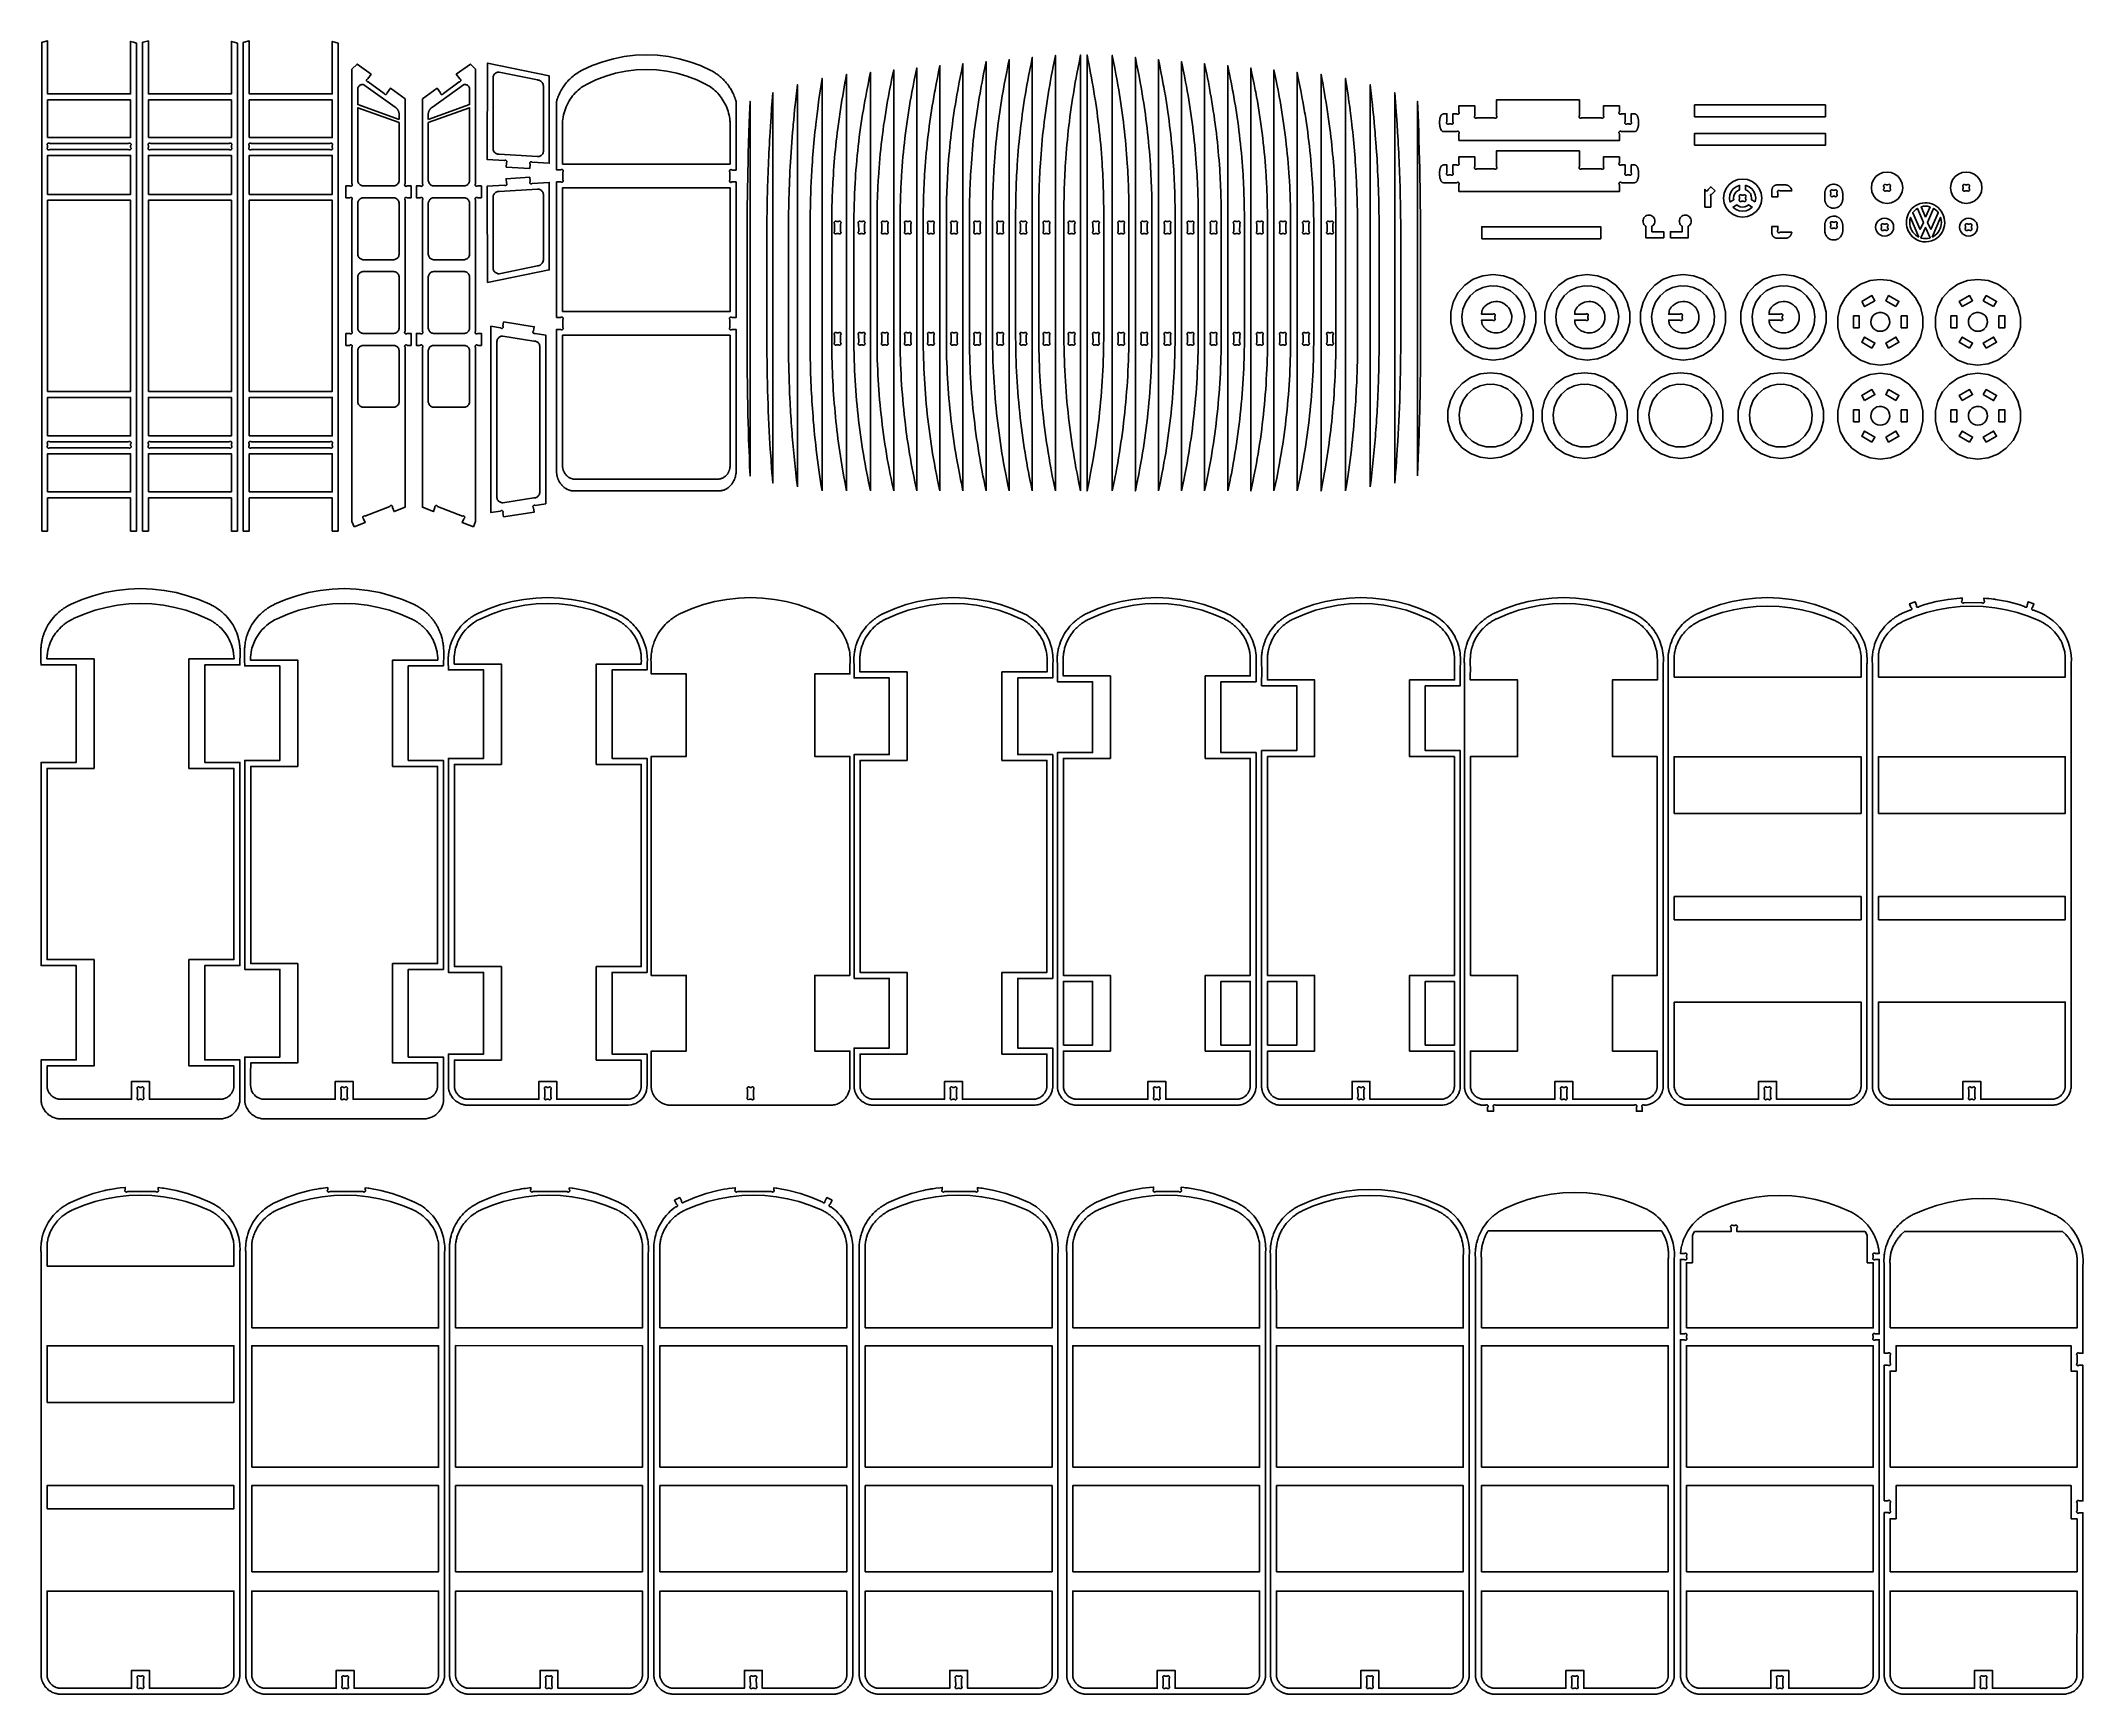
# Model space of a CAD drawing. Extents: x 141.1 to 183.9, y -70.4 to -35.8.
import ezdxf

# ---------------------------------------------------------------- set-up
doc = ezdxf.new("R2010")
doc.units = 0
doc.layers.get('0').update_dxf_attribs({"linetype": 'CONTINUOUS'})
doc.layers.add('SECTIONCUTEDGES', color=18, linetype='CONTINUOUS')

msp = doc.modelspace()

# ---------------------------------------------------------------- linework, layer by layer
for points in [[(141.198, -37.789), (141.198, -36.999), (142.938, -36.999), (142.938, -37.789)], [(143.312, -37.789), (143.312, -36.999), (145.051, -36.999), (145.051, -37.789)], [(163.161, -39.801), (163.161, -39.801), (163.198, -39.801), (163.213, -39.808), (163.216, -39.809), (163.218, -39.809), (163.221, -39.81), (163.222, -39.81), (163.225, -39.81), (163.228, -39.809), (163.232, -39.808), (163.236, -39.806), (163.24, -39.803), (163.243, -39.8), (163.246, -39.796), (163.248, -39.793), (163.249, -39.79), (163.251, -39.785), (163.251, -39.781), (163.251, -39.779), (163.251, -39.775), (163.25, -39.77), (163.249, -39.766), (163.247, -39.762), (163.244, -39.759), (163.243, -39.758), (163.242, -39.757), (163.242, -39.595), (163.242, -39.595), (163.25, -39.58), (163.251, -39.577), (163.251, -39.574), (163.251, -39.572), (163.251, -39.569), (163.251, -39.567), (163.25, -39.563), (163.249, -39.56), (163.247, -39.558), (163.246, -39.555), (163.244, -39.553), (163.242, -39.551), (163.24, -39.549), (163.237, -39.547), (163.235, -39.546), (163.232, -39.544), (163.229, -39.543), (163.225, -39.542), (163.22, -39.542), (163.216, -39.542), (163.211, -39.543), (163.207, -39.545), (163.202, -39.548), (163.2, -39.549), (163.199, -39.551), (163.162, -39.551), (163.158, -39.55), (163.148, -39.544), (163.145, -39.543), (163.142, -39.543), (163.139, -39.542), (163.138, -39.542), (163.135, -39.542), (163.134, -39.542), (163.129, -39.544), (163.127, -39.545), (163.124, -39.546), (163.122, -39.548), (163.119, -39.55), (163.117, -39.552), (163.115, -39.554), (163.113, -39.556), (163.112, -39.559), (163.111, -39.562), (163.11, -39.564), (163.109, -39.569), (163.108, -39.573), (163.109, -39.578), (163.11, -39.582), (163.11, -39.584), (163.112, -39.587), (163.112, -39.589), (163.115, -39.592), (163.117, -39.595), (163.118, -39.757), (163.117, -39.758), (163.115, -39.763), (163.11, -39.772), (163.109, -39.775), (163.109, -39.777), (163.109, -39.779), (163.109, -39.782), (163.109, -39.785), (163.11, -39.789), (163.111, -39.792), (163.113, -39.794), (163.114, -39.797), (163.116, -39.799), (163.118, -39.801), (163.12, -39.803), (163.123, -39.805), (163.125, -39.806), (163.128, -39.808), (163.131, -39.809), (163.134, -39.809), (163.137, -39.81), (163.141, -39.81), (163.146, -39.809), (163.15, -39.808), (163.154, -39.807), (163.156, -39.805), (163.16, -39.803)], [(164.659, -41.882), (164.657, -41.881), (164.645, -41.875), (164.644, -41.874), (164.641, -41.873), (164.638, -41.873), (164.635, -41.873), (164.632, -41.873), (164.63, -41.873), (164.628, -41.874), (164.626, -41.875), (164.624, -41.876), (164.621, -41.877), (164.62, -41.878), (164.618, -41.879), (164.616, -41.881), (164.614, -41.882), (164.613, -41.884), (164.61, -41.887), (164.609, -41.89), (164.607, -41.893), (164.607, -41.895), (164.606, -41.898), (164.606, -41.902), (164.605, -41.905), (164.606, -41.909), (164.606, -41.912), (164.607, -41.915), (164.609, -41.918), (164.611, -41.921), (164.613, -41.924), (164.614, -41.925), (164.615, -41.926), (164.614, -42.089), (164.607, -42.101), (164.607, -42.102), (164.606, -42.105), (164.605, -42.108), (164.605, -42.112), (164.606, -42.114), (164.606, -42.116), (164.607, -42.118), (164.607, -42.12), (164.608, -42.123), (164.609, -42.125), (164.611, -42.127), (164.612, -42.128), (164.613, -42.13), (164.615, -42.132), (164.617, -42.133), (164.62, -42.136), (164.623, -42.137), (164.626, -42.139), (164.628, -42.139), (164.631, -42.14), (164.633, -42.14), (164.636, -42.141), (164.64, -42.141), (164.643, -42.14), (164.646, -42.139), (164.649, -42.138), (164.652, -42.136), (164.655, -42.135), (164.657, -42.133), (164.658, -42.132), (164.659, -42.131), (164.697, -42.132), (164.709, -42.139), (164.712, -42.14), (164.715, -42.141), (164.717, -42.141), (164.719, -42.141), (164.722, -42.14), (164.724, -42.14), (164.726, -42.139), (164.728, -42.139), (164.73, -42.138), (164.733, -42.137), (164.734, -42.135), (164.736, -42.134), (164.738, -42.133), (164.74, -42.131), (164.741, -42.129), (164.744, -42.125), (164.746, -42.122), (164.747, -42.118), (164.748, -42.114), (164.748, -42.111), (164.748, -42.107), (164.748, -42.103), (164.747, -42.098), (164.745, -42.096), (164.742, -42.091), (164.74, -42.088), (164.739, -42.087), (164.74, -41.924), (164.747, -41.912), (164.748, -41.909), (164.748, -41.906), (164.749, -41.903), (164.748, -41.9), (164.748, -41.897), (164.747, -41.895), (164.746, -41.893), (164.746, -41.891), (164.745, -41.889), (164.743, -41.887), (164.742, -41.885), (164.74, -41.883), (164.739, -41.881), (164.737, -41.88), (164.734, -41.878), (164.731, -41.876), (164.728, -41.875), (164.724, -41.874), (164.721, -41.873), (164.719, -41.873), (164.716, -41.873), (164.713, -41.873), (164.709, -41.874), (164.706, -41.875), (164.703, -41.876), (164.7, -41.878), (164.698, -41.88), (164.696, -41.882), (164.696, -41.882)], [(145.478, -65.661), (145.478, -63.114), (149.396, -63.114), (149.396, -65.661)], [(145.478, -67.854), (145.478, -66.046), (149.396, -66.046), (149.396, -67.854)]]:
    msp.add_lwpolyline(points, close=True)
at = {"layer": 'SECTIONCUTEDGES'}
for points in [[(141.074, -46.039), (141.198, -46.039), (141.198, -45.341), (142.938, -45.341), (142.938, -46.039), (143.062, -46.039), (143.062, -35.812), (142.996, -35.789), (142.938, -35.774), (142.938, -36.874), (141.198, -36.874), (141.198, -35.762), (141.089, -35.79), (141.074, -35.796)], [(143.187, -46.039), (143.312, -46.039), (143.312, -45.341), (145.051, -45.341), (145.051, -46.039), (145.176, -46.039), (145.176, -35.812), (145.11, -35.789), (145.051, -35.774), (145.051, -36.874), (143.312, -36.874), (143.312, -35.762), (143.204, -35.79), (143.187, -35.796)], [(145.301, -46.039), (145.425, -46.039), (145.425, -45.341), (147.165, -45.341), (147.165, -46.039), (147.289, -46.039), (147.289, -35.812), (147.223, -35.789), (147.165, -35.774), (147.165, -36.874), (145.425, -36.874), (145.425, -35.762), (145.319, -35.79), (145.301, -35.796)], [(147.622, -45.95), (147.855, -45.861), (147.823, -45.78), (147.817, -45.775), (147.811, -45.769), (147.807, -45.762), (147.805, -45.754), (147.805, -45.746), (147.808, -45.738), (147.812, -45.731), (147.818, -45.726), (147.825, -45.722), (147.833, -45.72), (147.841, -45.72), (147.849, -45.723), (148.372, -45.521), (148.376, -45.514), (148.382, -45.508), (148.39, -45.505), (148.397, -45.503), (148.406, -45.503), (148.413, -45.505), (148.42, -45.509), (148.426, -45.515), (148.43, -45.522), (148.432, -45.53), (148.432, -45.539), (148.429, -45.546), (148.461, -45.628), (148.693, -45.538), (148.693, -42.189), (148.693, -42.188), (148.692, -42.186), (148.686, -42.175), (148.685, -42.172), (148.684, -42.169), (148.684, -42.166), (148.684, -42.162), (148.685, -42.16), (148.685, -42.158), (148.686, -42.156), (148.687, -42.154), (148.688, -42.152), (148.689, -42.15), (148.69, -42.148), (148.694, -42.144), (148.695, -42.143), (148.699, -42.14), (148.702, -42.139), (148.703, -42.138), (148.706, -42.137), (148.71, -42.136), (148.713, -42.136), (148.715, -42.136), (148.718, -42.136), (148.72, -42.136), (148.723, -42.136), (148.725, -42.137), (148.728, -42.138), (148.731, -42.14), (148.734, -42.142), (148.735, -42.143), (148.736, -42.144), (148.737, -42.145), (148.818, -42.145), (148.818, -41.895), (148.737, -41.895), (148.736, -41.896), (148.724, -41.902), (148.721, -41.903), (148.719, -41.904), (148.715, -41.904), (148.712, -41.904), (148.709, -41.904), (148.706, -41.903), (148.703, -41.902), (148.7, -41.901), (148.698, -41.9), (148.695, -41.897), (148.693, -41.895), (148.691, -41.892), (148.689, -41.89), (148.687, -41.887), (148.686, -41.885), (148.685, -41.882), (148.684, -41.879), (148.684, -41.876), (148.684, -41.873), (148.684, -41.87), (148.685, -41.866), (148.686, -41.862), (148.687, -41.859), (148.689, -41.857), (148.69, -41.855), (148.692, -41.853), (148.693, -41.852), (148.693, -39.096), (148.693, -39.095), (148.691, -39.092), (148.686, -39.083), (148.685, -39.08), (148.685, -39.079), (148.684, -39.076), (148.684, -39.074), (148.684, -39.07), (148.685, -39.067), (148.685, -39.065), (148.686, -39.063), (148.687, -39.061), (148.688, -39.059), (148.689, -39.057), (148.69, -39.055), (148.693, -39.052), (148.695, -39.05), (148.697, -39.049), (148.7, -39.047), (148.702, -39.046), (148.705, -39.045), (148.708, -39.044), (148.711, -39.043), (148.715, -39.043), (148.718, -39.043), (148.72, -39.043), (148.723, -39.044), (148.726, -39.045), (148.728, -39.045), (148.731, -39.047), (148.732, -39.048), (148.735, -39.05), (148.737, -39.052), (148.737, -39.052), (148.818, -39.052), (148.818, -38.803), (148.737, -38.803), (148.736, -38.803), (148.725, -38.809), (148.723, -38.81), (148.721, -38.811), (148.716, -38.812), (148.712, -38.812), (148.711, -38.811), (148.707, -38.811), (148.704, -38.81), (148.701, -38.809), (148.698, -38.807), (148.695, -38.804), (148.693, -38.803), (148.691, -38.8), (148.689, -38.797), (148.687, -38.795), (148.686, -38.792), (148.685, -38.789), (148.684, -38.786), (148.684, -38.783), (148.684, -38.78), (148.684, -38.777), (148.685, -38.774), (148.687, -38.767), (148.689, -38.764), (148.69, -38.762), (148.692, -38.76), (148.693, -38.759), (148.693, -38.759), (148.693, -36.979), (148.384, -36.755), (148.315, -36.852), (148.315, -36.86), (148.313, -36.868), (148.309, -36.875), (148.303, -36.881), (148.296, -36.885), (148.289, -36.887), (148.28, -36.888), (148.273, -36.886), (148.265, -36.882), (148.259, -36.876), (148.255, -36.869), (148.253, -36.862), (147.92, -36.621), (147.912, -36.621), (147.904, -36.619), (147.897, -36.615), (147.891, -36.609), (147.887, -36.602), (147.885, -36.595), (147.884, -36.586), (147.886, -36.579), (147.89, -36.571), (147.896, -36.565), (147.903, -36.561), (147.91, -36.559), (147.981, -36.462), (147.685, -36.247), (147.577, -36.355), (147.577, -38.758), (147.577, -38.759), (147.578, -38.759), (147.579, -38.76), (147.581, -38.762), (147.582, -38.764), (147.584, -38.768), (147.585, -38.77), (147.586, -38.774), (147.586, -38.777), (147.586, -38.78), (147.586, -38.783), (147.586, -38.786), (147.585, -38.789), (147.584, -38.792), (147.583, -38.795), (147.582, -38.797), (147.58, -38.8), (147.578, -38.802), (147.576, -38.804), (147.572, -38.807), (147.569, -38.809), (147.566, -38.81), (147.565, -38.81), (147.561, -38.811), (147.56, -38.811), (147.557, -38.812), (147.553, -38.812), (147.549, -38.811), (147.546, -38.809), (147.535, -38.803), (147.534, -38.803), (147.453, -38.803), (147.453, -39.052), (147.533, -39.052), (147.534, -39.052), (147.535, -39.05), (147.538, -39.048), (147.54, -39.047), (147.543, -39.045), (147.546, -39.044), (147.549, -39.043), (147.551, -39.043), (147.554, -39.043), (147.557, -39.043), (147.559, -39.043), (147.562, -39.044), (147.564, -39.044), (147.567, -39.045), (147.569, -39.046), (147.572, -39.048), (147.575, -39.05), (147.577, -39.052), (147.579, -39.053), (147.58, -39.055), (147.581, -39.057), (147.583, -39.059), (147.584, -39.061), (147.584, -39.063), (147.585, -39.065), (147.586, -39.067), (147.586, -39.07), (147.587, -39.072), (147.587, -39.075), (147.586, -39.077), (147.586, -39.079), (147.585, -39.082), (147.578, -39.095), (147.577, -39.096), (147.577, -41.851), (147.578, -41.852), (147.58, -41.854), (147.582, -41.857), (147.583, -41.859), (147.585, -41.862), (147.586, -41.867), (147.586, -41.87), (147.586, -41.873), (147.586, -41.876), (147.586, -41.879), (147.585, -41.882), (147.584, -41.885), (147.583, -41.887), (147.582, -41.89), (147.58, -41.892), (147.578, -41.895), (147.576, -41.897), (147.573, -41.899), (147.571, -41.901), (147.568, -41.902), (147.566, -41.903), (147.563, -41.904), (147.56, -41.904), (147.558, -41.904), (147.554, -41.904), (147.55, -41.904), (147.547, -41.902), (147.535, -41.896), (147.534, -41.895), (147.453, -41.895), (147.453, -42.145), (147.533, -42.145), (147.534, -42.144), (147.536, -42.143), (147.538, -42.141), (147.541, -42.139), (147.544, -42.137), (147.547, -42.136), (147.551, -42.136), (147.554, -42.136), (147.556, -42.136), (147.559, -42.136), (147.561, -42.136), (147.564, -42.137), (147.567, -42.138), (147.57, -42.14), (147.573, -42.141), (147.575, -42.143), (147.577, -42.145), (147.58, -42.148), (147.581, -42.15), (147.583, -42.152), (147.584, -42.154), (147.585, -42.156), (147.585, -42.158), (147.586, -42.16), (147.586, -42.162), (147.587, -42.167), (147.587, -42.168), (147.586, -42.171), (147.585, -42.174), (147.578, -42.187), (147.577, -42.189), (147.577, -45.834)], [(150.126, -45.95), (149.893, -45.861), (149.924, -45.78), (149.931, -45.775), (149.937, -45.769), (149.941, -45.762), (149.943, -45.754), (149.943, -45.746), (149.94, -45.738), (149.936, -45.731), (149.93, -45.726), (149.923, -45.722), (149.915, -45.72), (149.907, -45.72), (149.899, -45.723), (149.376, -45.521), (149.372, -45.514), (149.366, -45.508), (149.358, -45.505), (149.351, -45.503), (149.342, -45.503), (149.335, -45.505), (149.328, -45.509), (149.322, -45.515), (149.318, -45.522), (149.316, -45.53), (149.316, -45.539), (149.319, -45.546), (149.287, -45.628), (149.055, -45.538), (149.055, -42.189), (149.055, -42.187), (149.062, -42.175), (149.063, -42.173), (149.064, -42.17), (149.064, -42.167), (149.064, -42.162), (149.063, -42.16), (149.063, -42.158), (149.062, -42.156), (149.061, -42.154), (149.06, -42.152), (149.059, -42.15), (149.057, -42.148), (149.056, -42.146), (149.054, -42.144), (149.053, -42.143), (149.049, -42.14), (149.046, -42.139), (149.045, -42.138), (149.042, -42.137), (149.038, -42.136), (149.035, -42.136), (149.033, -42.136), (149.03, -42.136), (149.028, -42.136), (149.025, -42.136), (149.023, -42.137), (149.02, -42.138), (149.017, -42.14), (149.014, -42.142), (149.013, -42.143), (149.012, -42.144), (149.011, -42.145), (148.93, -42.145), (148.93, -41.895), (149.011, -41.895), (149.012, -41.896), (149.024, -41.902), (149.027, -41.904), (149.029, -41.904), (149.033, -41.904), (149.036, -41.904), (149.039, -41.904), (149.042, -41.903), (149.045, -41.902), (149.048, -41.901), (149.049, -41.9), (149.053, -41.897), (149.055, -41.895), (149.057, -41.892), (149.059, -41.89), (149.061, -41.887), (149.062, -41.885), (149.063, -41.882), (149.064, -41.879), (149.064, -41.876), (149.064, -41.873), (149.064, -41.87), (149.063, -41.864), (149.062, -41.862), (149.061, -41.859), (149.059, -41.857), (149.058, -41.855), (149.057, -41.853), (149.055, -41.852), (149.055, -41.851), (149.055, -39.096), (149.055, -39.095), (149.062, -39.083), (149.063, -39.08), (149.063, -39.079), (149.064, -39.076), (149.064, -39.074), (149.064, -39.07), (149.063, -39.067), (149.063, -39.065), (149.062, -39.063), (149.061, -39.061), (149.06, -39.059), (149.059, -39.057), (149.058, -39.055), (149.055, -39.052), (149.053, -39.05), (149.051, -39.049), (149.048, -39.047), (149.046, -39.046), (149.043, -39.045), (149.04, -39.044), (149.037, -39.043), (149.033, -39.043), (149.03, -39.043), (149.028, -39.043), (149.025, -39.044), (149.022, -39.045), (149.02, -39.045), (149.017, -39.047), (149.016, -39.048), (149.013, -39.05), (149.012, -39.051), (149.011, -39.052), (148.93, -39.052), (148.93, -38.803), (149.011, -38.803), (149.012, -38.803), (149.025, -38.81), (149.027, -38.811), (149.03, -38.811), (149.032, -38.812), (149.036, -38.812), (149.039, -38.811), (149.042, -38.81), (149.045, -38.809), (149.047, -38.809), (149.049, -38.807), (149.053, -38.804), (149.055, -38.803), (149.057, -38.8), (149.059, -38.797), (149.061, -38.795), (149.062, -38.792), (149.063, -38.789), (149.064, -38.786), (149.064, -38.783), (149.064, -38.78), (149.064, -38.777), (149.063, -38.774), (149.061, -38.767), (149.059, -38.764), (149.058, -38.762), (149.056, -38.759), (149.055, -38.759), (149.055, -36.979), (149.364, -36.755), (149.433, -36.852), (149.433, -36.86), (149.435, -36.868), (149.439, -36.875), (149.445, -36.881), (149.452, -36.885), (149.459, -36.887), (149.467, -36.888), (149.475, -36.886), (149.483, -36.882), (149.489, -36.876), (149.493, -36.869), (149.495, -36.862), (149.828, -36.621), (149.836, -36.621), (149.844, -36.619), (149.851, -36.615), (149.857, -36.609), (149.861, -36.602), (149.863, -36.595), (149.864, -36.586), (149.862, -36.579), (149.858, -36.571), (149.852, -36.565), (149.845, -36.561), (149.838, -36.559), (149.767, -36.462), (150.063, -36.247), (150.171, -36.355), (150.171, -38.758), (150.17, -38.759), (150.169, -38.76), (150.167, -38.762), (150.166, -38.765), (150.164, -38.769), (150.162, -38.773), (150.162, -38.777), (150.162, -38.78), (150.162, -38.783), (150.162, -38.786), (150.163, -38.789), (150.164, -38.792), (150.165, -38.795), (150.166, -38.797), (150.168, -38.8), (150.17, -38.802), (150.172, -38.804), (150.176, -38.807), (150.179, -38.809), (150.182, -38.81), (150.185, -38.811), (150.187, -38.811), (150.19, -38.812), (150.193, -38.812), (150.196, -38.811), (150.199, -38.811), (150.202, -38.809), (150.213, -38.803), (150.214, -38.803), (150.295, -38.803), (150.295, -39.052), (150.214, -39.052), (150.214, -39.051), (150.213, -39.05), (150.21, -39.048), (150.208, -39.047), (150.205, -39.045), (150.202, -39.044), (150.201, -39.044), (150.197, -39.043), (150.194, -39.043), (150.192, -39.043), (150.189, -39.043), (150.187, -39.043), (150.184, -39.044), (150.181, -39.045), (150.179, -39.046), (150.176, -39.048), (150.173, -39.05), (150.171, -39.052), (150.168, -39.055), (150.167, -39.057), (150.165, -39.059), (150.164, -39.061), (150.163, -39.063), (150.163, -39.065), (150.162, -39.067), (150.162, -39.07), (150.161, -39.073), (150.162, -39.076), (150.162, -39.077), (150.163, -39.08), (150.164, -39.083), (150.17, -39.095), (150.171, -39.096), (150.171, -41.851), (150.17, -41.852), (150.168, -41.854), (150.166, -41.857), (150.165, -41.859), (150.163, -41.865), (150.162, -41.87), (150.161, -41.873), (150.162, -41.876), (150.162, -41.879), (150.163, -41.882), (150.164, -41.885), (150.165, -41.887), (150.166, -41.89), (150.168, -41.892), (150.171, -41.895), (150.172, -41.897), (150.175, -41.899), (150.177, -41.901), (150.18, -41.902), (150.182, -41.903), (150.185, -41.904), (150.188, -41.904), (150.191, -41.904), (150.196, -41.904), (150.198, -41.904), (150.201, -41.902), (150.213, -41.896), (150.214, -41.896), (150.295, -41.895), (150.295, -42.145), (150.215, -42.145), (150.214, -42.144), (150.213, -42.143), (150.21, -42.141), (150.207, -42.139), (150.204, -42.137), (150.201, -42.136), (150.197, -42.136), (150.194, -42.136), (150.192, -42.136), (150.189, -42.136), (150.187, -42.136), (150.184, -42.137), (150.181, -42.138), (150.177, -42.14), (150.175, -42.141), (150.173, -42.143), (150.171, -42.145), (150.168, -42.148), (150.167, -42.15), (150.165, -42.152), (150.164, -42.154), (150.163, -42.156), (150.163, -42.158), (150.162, -42.16), (150.162, -42.162), (150.161, -42.167), (150.162, -42.169), (150.162, -42.171), (150.163, -42.174), (150.17, -42.187), (150.171, -42.189), (150.171, -45.834)], [(150.81, -38.407), (151.308, -38.437), (151.314, -38.348), (151.309, -38.341), (151.306, -38.334), (151.306, -38.326), (151.307, -38.318), (151.311, -38.31), (151.316, -38.304), (151.323, -38.3), (151.331, -38.297), (151.339, -38.296), (151.347, -38.298), (151.354, -38.301), (151.36, -38.307), (151.717, -38.328), (151.717, -36.495), (150.423, -36.229), (150.415, -38.25), (150.774, -38.271), (150.781, -38.267), (150.789, -38.264), (150.797, -38.264), (150.805, -38.265), (150.812, -38.269), (150.818, -38.274), (150.823, -38.281), (150.825, -38.289), (150.826, -38.297), (150.825, -38.305), (150.821, -38.312), (150.816, -38.318)], [(152.152, -45.185), (152.161, -45.187), (152.171, -45.19), (152.181, -45.192), (152.191, -45.193), (152.201, -45.195), (152.211, -45.196), (152.219, -45.197), (155.281, -45.197), (155.284, -45.197), (155.294, -45.196), (155.315, -45.193), (155.331, -45.19), (155.346, -45.186), (155.361, -45.182), (155.376, -45.177), (155.391, -45.171), (155.405, -45.165), (155.42, -45.158), (155.433, -45.15), (155.447, -45.142), (155.46, -45.133), (155.475, -45.121), (155.482, -45.116), (155.507, -45.092), (155.526, -45.072), (155.544, -45.051), (155.56, -45.028), (155.575, -45.005), (155.588, -44.98), (155.6, -44.955), (155.609, -44.929), (155.618, -44.903), (155.624, -44.876), (155.629, -44.848), (155.632, -44.821), (155.632, -41.812), (155.547, -41.812), (155.545, -41.813), (155.534, -41.819), (155.53, -41.821), (155.527, -41.821), (155.525, -41.821), (155.522, -41.821), (155.519, -41.821), (155.517, -41.82), (155.514, -41.82), (155.513, -41.819), (155.51, -41.817), (155.507, -41.816), (155.505, -41.814), (155.503, -41.812), (155.501, -41.809), (155.499, -41.807), (155.497, -41.804), (155.496, -41.801), (155.495, -41.799), (155.494, -41.796), (155.494, -41.793), (155.494, -41.79), (155.494, -41.786), (155.495, -41.783), (155.496, -41.779), (155.498, -41.775), (155.499, -41.774), (155.501, -41.771), (155.502, -41.769), (155.503, -41.768), (155.503, -41.607), (155.503, -41.606), (155.496, -41.593), (155.495, -41.59), (155.494, -41.587), (155.494, -41.584), (155.494, -41.58), (155.495, -41.578), (155.495, -41.576), (155.496, -41.574), (155.497, -41.572), (155.498, -41.57), (155.499, -41.568), (155.5, -41.566), (155.503, -41.563), (155.505, -41.561), (155.509, -41.559), (155.512, -41.557), (155.513, -41.556), (155.516, -41.555), (155.52, -41.554), (155.523, -41.554), (155.525, -41.554), (155.528, -41.554), (155.53, -41.554), (155.533, -41.555), (155.535, -41.555), (155.538, -41.556), (155.541, -41.558), (155.544, -41.56), (155.545, -41.561), (155.546, -41.562), (155.547, -41.563), (155.632, -41.563), (155.632, -38.719), (155.547, -38.72), (155.546, -38.72), (155.533, -38.727), (155.531, -38.728), (155.528, -38.728), (155.524, -38.729), (155.521, -38.728), (155.519, -38.728), (155.516, -38.727), (155.513, -38.726), (155.51, -38.725), (155.508, -38.724), (155.505, -38.721), (155.503, -38.719), (155.501, -38.717), (155.499, -38.714), (155.497, -38.712), (155.496, -38.709), (155.495, -38.706), (155.494, -38.703), (155.494, -38.7), (155.494, -38.697), (155.494, -38.694), (155.495, -38.69), (155.496, -38.686), (155.499, -38.68), (155.501, -38.677), (155.503, -38.676), (155.503, -38.676), (155.503, -38.514), (155.503, -38.513), (155.496, -38.5), (155.495, -38.499), (155.494, -38.496), (155.494, -38.493), (155.494, -38.49), (155.494, -38.488), (155.495, -38.485), (155.495, -38.483), (155.496, -38.481), (155.497, -38.479), (155.498, -38.477), (155.499, -38.475), (155.5, -38.473), (155.503, -38.47), (155.505, -38.468), (155.507, -38.467), (155.51, -38.465), (155.512, -38.464), (155.515, -38.463), (155.518, -38.462), (155.521, -38.461), (155.525, -38.461), (155.528, -38.461), (155.531, -38.461), (155.535, -38.462), (155.538, -38.464), (155.541, -38.465), (155.542, -38.466), (155.545, -38.468), (155.546, -38.47), (155.547, -38.47), (155.632, -38.47), (155.632, -37.031), (155.628, -37.011), (155.624, -37), (155.622, -36.994), (155.617, -36.978), (155.607, -36.951), (155.596, -36.924), (155.583, -36.894), (155.57, -36.864), (155.56, -36.843), (155.549, -36.823), (155.538, -36.803), (155.527, -36.783), (155.515, -36.763), (155.503, -36.743), (155.491, -36.725), (155.479, -36.707), (155.466, -36.69), (155.453, -36.672), (155.439, -36.655), (155.425, -36.639), (155.411, -36.622), (155.397, -36.606), (155.382, -36.59), (155.367, -36.574), (155.351, -36.559), (155.336, -36.544), (155.32, -36.53), (155.303, -36.515), (155.287, -36.502), (155.27, -36.488), (155.253, -36.475), (155.235, -36.462), (155.217, -36.45), (155.199, -36.437), (155.181, -36.426), (155.163, -36.414), (155.144, -36.404), (155.125, -36.393), (155.101, -36.38), (154.885, -36.281), (154.666, -36.2), (154.441, -36.137), (154.213, -36.091), (153.983, -36.064), (153.751, -36.055), (153.52, -36.064), (153.289, -36.091), (153.061, -36.137), (152.837, -36.2), (152.618, -36.281), (152.404, -36.379), (152.346, -36.411), (152.319, -36.428), (152.292, -36.445), (152.266, -36.463), (152.24, -36.482), (152.215, -36.502), (152.19, -36.523), (152.167, -36.544), (152.144, -36.567), (152.121, -36.589), (152.1, -36.613), (152.079, -36.637), (152.058, -36.662), (152.039, -36.688), (152.02, -36.714), (152.002, -36.741), (151.984, -36.769), (151.968, -36.797), (151.952, -36.825), (151.938, -36.854), (151.924, -36.883), (151.911, -36.913), (151.899, -36.943), (151.888, -36.974), (151.885, -36.982), (151.877, -37.007), (151.872, -37.025), (151.871, -37.028), (151.871, -37.03), (151.871, -38.467), (151.955, -38.467), (151.956, -38.467), (151.957, -38.466), (151.96, -38.463), (151.962, -38.462), (151.965, -38.461), (151.968, -38.459), (151.971, -38.459), (151.974, -38.458), (151.978, -38.458), (151.981, -38.458), (151.984, -38.459), (151.988, -38.46), (151.991, -38.461), (151.994, -38.463), (151.997, -38.465), (151.999, -38.467), (152.002, -38.47), (152.003, -38.472), (152.005, -38.474), (152.006, -38.476), (152.006, -38.478), (152.007, -38.48), (152.008, -38.483), (152.008, -38.485), (152.009, -38.487), (152.009, -38.489), (152.008, -38.493), (152.007, -38.496), (152.007, -38.498), (152, -38.51), (151.999, -38.511), (151.999, -38.672), (152, -38.673), (152.001, -38.675), (152.003, -38.677), (152.004, -38.679), (152.006, -38.681), (152.007, -38.684), (152.008, -38.688), (152.008, -38.691), (152.008, -38.694), (152.008, -38.697), (152.008, -38.7), (152.007, -38.703), (152.006, -38.706), (152.005, -38.709), (152.004, -38.711), (152.002, -38.714), (151.999, -38.717), (151.998, -38.718), (151.995, -38.72), (151.993, -38.722), (151.99, -38.723), (151.987, -38.724), (151.983, -38.725), (151.98, -38.726), (151.977, -38.726), (151.974, -38.726), (151.969, -38.724), (151.957, -38.717), (151.955, -38.717), (151.871, -38.717), (151.871, -41.56), (151.955, -41.56), (151.956, -41.559), (151.957, -41.558), (151.96, -41.556), (151.963, -41.554), (151.966, -41.553), (151.969, -41.552), (151.973, -41.551), (151.976, -41.551), (151.979, -41.551), (151.981, -41.551), (151.984, -41.552), (151.988, -41.553), (151.989, -41.553), (151.992, -41.555), (151.995, -41.557), (151.997, -41.558), (151.999, -41.56), (152.002, -41.563), (152.003, -41.565), (152.005, -41.567), (152.006, -41.569), (152.006, -41.571), (152.007, -41.573), (152.008, -41.575), (152.008, -41.578), (152.009, -41.58), (152.009, -41.583), (152.008, -41.584), (152.008, -41.587), (152.007, -41.589), (152.006, -41.592), (152.001, -41.6), (152, -41.603), (151.999, -41.604), (151.999, -41.765), (152, -41.766), (152, -41.767), (152.003, -41.77), (152.006, -41.775), (152.007, -41.776), (152.008, -41.781), (152.008, -41.784), (152.008, -41.787), (152.008, -41.79), (152.008, -41.793), (152.007, -41.796), (152.006, -41.799), (152.005, -41.801), (152.004, -41.804), (152.002, -41.807), (151.999, -41.809), (151.998, -41.811), (151.995, -41.813), (151.993, -41.815), (151.991, -41.815), (151.988, -41.817), (151.987, -41.817), (151.983, -41.818), (151.982, -41.818), (151.979, -41.819), (151.977, -41.819), (151.974, -41.818), (151.97, -41.817), (151.967, -41.816), (151.957, -41.81), (151.956, -41.809), (151.871, -41.809), (151.871, -44.821), (151.871, -44.825), (151.872, -44.834), (151.874, -44.853), (151.877, -44.868), (151.879, -44.878), (151.881, -44.889), (151.884, -44.9), (151.887, -44.911), (151.89, -44.921), (151.894, -44.932), (151.898, -44.942), (151.902, -44.952), (151.906, -44.962), (151.911, -44.972), (151.915, -44.982), (151.921, -44.992), (151.926, -45.002), (151.931, -45.011), (151.937, -45.02), (151.943, -45.03), (151.95, -45.038), (151.956, -45.047), (151.963, -45.056), (151.97, -45.064), (151.977, -45.073), (151.984, -45.081), (151.992, -45.089), (152, -45.096), (152.007, -45.103), (152.015, -45.11), (152.024, -45.117), (152.032, -45.124), (152.041, -45.13), (152.049, -45.136), (152.058, -45.142), (152.067, -45.148), (152.077, -45.153), (152.086, -45.158), (152.096, -45.163), (152.105, -45.167), (152.114, -45.171), (152.123, -45.175), (152.133, -45.179), (152.142, -45.182)], [(151.996, -38.343), (151.996, -37.645), (151.996, -37.636), (151.995, -37.618), (151.993, -37.582), (151.992, -37.564), (151.992, -37.542), (151.993, -37.499), (151.996, -37.447), (152.002, -37.402), (152.009, -37.358), (152.018, -37.313), (152.029, -37.27), (152.042, -37.226), (152.057, -37.184), (152.073, -37.142), (152.092, -37.1), (152.112, -37.06), (152.134, -37.02), (152.156, -36.985), (152.18, -36.95), (152.205, -36.916), (152.232, -36.884), (152.261, -36.852), (152.291, -36.823), (152.322, -36.794), (152.354, -36.767), (152.388, -36.742), (152.423, -36.718), (152.459, -36.696), (152.496, -36.676), (152.695, -36.581), (152.899, -36.503), (153.108, -36.442), (153.321, -36.398), (153.535, -36.372), (153.751, -36.363), (153.967, -36.372), (154.182, -36.398), (154.394, -36.442), (154.603, -36.503), (154.808, -36.581), (155.007, -36.676), (155.04, -36.694), (155.073, -36.714), (155.105, -36.735), (155.136, -36.758), (155.166, -36.782), (155.195, -36.807), (155.222, -36.833), (155.249, -36.86), (155.275, -36.889), (155.299, -36.919), (155.322, -36.949), (155.343, -36.981), (155.365, -37.016), (155.385, -37.051), (155.404, -37.087), (155.422, -37.124), (155.437, -37.162), (155.452, -37.2), (155.465, -37.238), (155.476, -37.278), (155.486, -37.317), (155.494, -37.357), (155.5, -37.397), (155.503, -37.419), (155.505, -37.438), (155.507, -37.456), (155.508, -37.471), (155.509, -37.491), (155.509, -37.526), (155.507, -37.619), (155.507, -38.343)], [(158.938, -45.197), (158.938, -36.371), (158.92, -36.456), (158.894, -36.583), (158.877, -36.668), (158.852, -36.795), (158.844, -36.838), (158.827, -36.927), (158.81, -37.02), (158.794, -37.113), (158.778, -37.207), (158.77, -37.253), (158.756, -37.347), (158.742, -37.441), (158.727, -37.539), (158.714, -37.637), (158.701, -37.735), (158.689, -37.833), (158.678, -37.932), (158.667, -38.03), (158.657, -38.129), (158.648, -38.228), (158.639, -38.326), (158.632, -38.425), (158.625, -38.524), (158.618, -38.623), (158.615, -38.679), (158.612, -38.734), (158.609, -38.79), (158.606, -38.845), (158.603, -38.901), (158.601, -38.956), (158.599, -39.012), (158.597, -39.068), (158.595, -39.123), (158.594, -39.179), (158.592, -39.235), (158.591, -39.309), (158.589, -39.463), (158.589, -39.492), (158.589, -42.099), (158.59, -42.195), (158.592, -42.316), (158.592, -42.341), (158.595, -42.446), (158.599, -42.552), (158.603, -42.657), (158.608, -42.763), (158.614, -42.868), (158.62, -42.973), (158.627, -43.079), (158.635, -43.184), (158.644, -43.289), (158.653, -43.394), (158.664, -43.499), (158.675, -43.604), (158.686, -43.707), (158.698, -43.809), (158.711, -43.911), (158.725, -44.013), (158.739, -44.115), (158.754, -44.217), (158.77, -44.319), (158.787, -44.421), (158.804, -44.523), (158.822, -44.624), (158.841, -44.725), (158.865, -44.851), (158.883, -44.938), (158.906, -45.049)], [(159.423, -45.197), (159.423, -36.329), (159.396, -36.457), (159.37, -36.584), (159.345, -36.712), (159.32, -36.84), (159.303, -36.934), (159.286, -37.028), (159.27, -37.121), (159.255, -37.215), (159.24, -37.309), (159.226, -37.403), (159.212, -37.502), (159.198, -37.601), (159.186, -37.699), (159.174, -37.798), (159.162, -37.897), (159.152, -37.996), (159.142, -38.095), (159.132, -38.194), (159.124, -38.293), (159.116, -38.393), (159.109, -38.492), (159.102, -38.591), (159.099, -38.647), (159.096, -38.703), (159.093, -38.759), (159.09, -38.815), (159.088, -38.871), (159.085, -38.926), (159.083, -38.982), (159.081, -39.038), (159.08, -39.094), (159.078, -39.15), (159.077, -39.206), (159.076, -39.262), (159.074, -39.377), (159.073, -39.45), (159.073, -42.085), (159.074, -42.18), (159.074, -42.205), (159.077, -42.327), (159.079, -42.433), (159.083, -42.539), (159.087, -42.645), (159.092, -42.751), (159.098, -42.857), (159.104, -42.963), (159.112, -43.068), (159.12, -43.174), (159.128, -43.28), (159.138, -43.386), (159.148, -43.491), (159.159, -43.597), (159.17, -43.7), (159.183, -43.802), (159.195, -43.905), (159.209, -44.008), (159.223, -44.11), (159.239, -44.213), (159.254, -44.315), (159.271, -44.417), (159.288, -44.519), (159.306, -44.621), (159.325, -44.723), (159.345, -44.825), (159.357, -44.887), (159.382, -45.006), (159.395, -45.069)], [(159.907, -45.197), (159.907, -36.28), (159.88, -36.408), (159.854, -36.537), (159.829, -36.665), (159.805, -36.794), (159.796, -36.841), (159.779, -36.935), (159.763, -37.03), (159.747, -37.124), (159.732, -37.218), (159.717, -37.313), (159.71, -37.36), (159.697, -37.454), (159.684, -37.547), (159.672, -37.641), (159.661, -37.734), (159.65, -37.828), (159.64, -37.922), (159.63, -38.016), (159.621, -38.11), (159.613, -38.204), (159.605, -38.298), (159.598, -38.392), (159.591, -38.486), (159.587, -38.559), (159.582, -38.632), (159.578, -38.705), (159.575, -38.779), (159.572, -38.852), (159.569, -38.925), (159.566, -38.998), (159.564, -39.072), (159.562, -39.145), (159.56, -39.218), (159.559, -39.292), (159.558, -39.365), (159.558, -39.423), (159.557, -42.067), (159.558, -42.099), (159.559, -42.213), (159.561, -42.311), (159.564, -42.418), (159.567, -42.524), (159.572, -42.631), (159.577, -42.737), (159.582, -42.844), (159.589, -42.95), (159.596, -43.057), (159.604, -43.163), (159.613, -43.269), (159.622, -43.376), (159.632, -43.482), (159.643, -43.588), (159.655, -43.691), (159.667, -43.795), (159.68, -43.898), (159.693, -44.001), (159.708, -44.104), (159.723, -44.207), (159.739, -44.31), (159.755, -44.413), (159.773, -44.516), (159.791, -44.618), (159.81, -44.721), (159.841, -44.885), (159.859, -44.973), (159.88, -45.069)], [(160.391, -45.197), (160.391, -36.237), (160.365, -36.366), (160.339, -36.496), (160.314, -36.625), (160.289, -36.754), (160.28, -36.801), (160.263, -36.896), (160.247, -36.991), (160.231, -37.086), (160.216, -37.18), (160.202, -37.275), (160.195, -37.323), (160.181, -37.417), (160.169, -37.511), (160.156, -37.605), (160.145, -37.699), (160.134, -37.793), (160.124, -37.887), (160.114, -37.982), (160.105, -38.076), (160.097, -38.17), (160.089, -38.265), (160.082, -38.359), (160.076, -38.454), (160.071, -38.527), (160.067, -38.601), (160.063, -38.675), (160.059, -38.748), (160.056, -38.822), (160.053, -38.895), (160.05, -38.969), (160.048, -39.043), (160.046, -39.116), (160.045, -39.19), (160.043, -39.264), (160.042, -39.337), (160.042, -39.4), (160.042, -42.052), (160.042, -42.117), (160.043, -42.199), (160.045, -42.297), (160.048, -42.405), (160.052, -42.512), (160.056, -42.619), (160.061, -42.726), (160.067, -42.833), (160.073, -42.94), (160.08, -43.047), (160.088, -43.153), (160.097, -43.26), (160.107, -43.367), (160.117, -43.474), (160.128, -43.58), (160.139, -43.684), (160.151, -43.788), (160.164, -43.892), (160.178, -43.996), (160.192, -44.099), (160.207, -44.203), (160.223, -44.306), (160.24, -44.409), (160.257, -44.512), (160.275, -44.615), (160.294, -44.718), (160.316, -44.834), (160.341, -44.959), (160.357, -45.036)], [(160.876, -45.197), (160.876, -36.195), (160.849, -36.325), (160.823, -36.454), (160.806, -36.541), (160.79, -36.628), (160.773, -36.714), (160.765, -36.762), (160.748, -36.857), (160.731, -36.952), (160.716, -37.047), (160.701, -37.143), (160.693, -37.19), (160.679, -37.286), (160.666, -37.38), (160.653, -37.474), (160.641, -37.569), (160.629, -37.663), (160.619, -37.758), (160.608, -37.853), (160.599, -37.947), (160.59, -38.042), (160.581, -38.137), (160.574, -38.232), (160.567, -38.327), (160.56, -38.422), (160.555, -38.496), (160.551, -38.57), (160.547, -38.644), (160.544, -38.718), (160.54, -38.792), (160.537, -38.866), (160.535, -38.94), (160.532, -39.014), (160.531, -39.088), (160.529, -39.162), (160.528, -39.236), (160.526, -39.359), (160.526, -42.038), (160.527, -42.135), (160.529, -42.234), (160.53, -42.284), (160.533, -42.391), (160.536, -42.499), (160.54, -42.607), (160.545, -42.714), (160.551, -42.822), (160.558, -42.929), (160.565, -43.036), (160.573, -43.144), (160.581, -43.251), (160.591, -43.358), (160.601, -43.466), (160.612, -43.573), (160.624, -43.677), (160.636, -43.781), (160.649, -43.886), (160.662, -43.99), (160.677, -44.094), (160.692, -44.198), (160.708, -44.302), (160.724, -44.406), (160.741, -44.509), (160.76, -44.613), (160.778, -44.716), (160.81, -44.882), (160.826, -44.958), (160.848, -45.067)], [(161.36, -45.197), (161.36, -36.153), (161.334, -36.283), (161.308, -36.413), (161.282, -36.544), (161.258, -36.674), (161.249, -36.722), (161.232, -36.818), (161.216, -36.913), (161.2, -37.009), (161.185, -37.105), (161.17, -37.201), (161.163, -37.249), (161.15, -37.343), (161.137, -37.438), (161.125, -37.533), (161.114, -37.628), (161.103, -37.723), (161.093, -37.818), (161.083, -37.913), (161.074, -38.009), (161.066, -38.104), (161.058, -38.199), (161.051, -38.295), (161.044, -38.39), (161.04, -38.464), (161.036, -38.539), (161.032, -38.613), (161.028, -38.687), (161.025, -38.761), (161.022, -38.836), (161.019, -38.91), (161.017, -38.984), (161.015, -39.059), (161.013, -39.133), (161.012, -39.207), (161.011, -39.293), (161.011, -39.331), (161.011, -42.023), (161.011, -42.096), (161.013, -42.22), (161.014, -42.27), (161.017, -42.378), (161.02, -42.486), (161.025, -42.594), (161.03, -42.702), (161.035, -42.81), (161.042, -42.918), (161.049, -43.026), (161.057, -43.134), (161.066, -43.242), (161.075, -43.35), (161.086, -43.457), (161.096, -43.565), (161.108, -43.67), (161.12, -43.775), (161.133, -43.88), (161.147, -43.984), (161.161, -44.089), (161.176, -44.193), (161.192, -44.298), (161.209, -44.402), (161.226, -44.506), (161.244, -44.61), (161.263, -44.714), (161.287, -44.843), (161.31, -44.957), (161.333, -45.067)], [(161.845, -45.197), (161.845, -36.11), (161.818, -36.241), (161.792, -36.372), (161.767, -36.503), (161.75, -36.591), (161.733, -36.682), (161.716, -36.778), (161.7, -36.874), (161.684, -36.97), (161.669, -37.067), (161.662, -37.115), (161.648, -37.211), (161.634, -37.307), (161.622, -37.402), (161.61, -37.497), (161.598, -37.593), (161.587, -37.688), (161.577, -37.784), (161.567, -37.879), (161.558, -37.975), (161.55, -38.071), (161.542, -38.166), (161.535, -38.262), (161.529, -38.358), (161.524, -38.433), (161.52, -38.507), (161.516, -38.582), (161.512, -38.657), (161.509, -38.731), (161.506, -38.806), (161.503, -38.881), (161.501, -38.955), (161.499, -39.03), (161.498, -39.105), (161.496, -39.179), (161.496, -39.254), (161.495, -39.318), (161.495, -42.008), (161.496, -42.081), (161.497, -42.206), (161.498, -42.256), (161.501, -42.365), (161.505, -42.474), (161.509, -42.582), (161.514, -42.691), (161.52, -42.799), (161.526, -42.908), (161.534, -43.016), (161.541, -43.125), (161.55, -43.233), (161.56, -43.341), (161.57, -43.449), (161.581, -43.558), (161.592, -43.663), (161.604, -43.768), (161.617, -43.873), (161.631, -43.979), (161.645, -44.084), (161.66, -44.189), (161.676, -44.293), (161.693, -44.398), (161.71, -44.503), (161.728, -44.607), (161.747, -44.711), (161.769, -44.828), (161.774, -44.854), (161.794, -44.956), (161.801, -44.99), (161.819, -45.077)], [(162.329, -45.197), (162.329, -36.068), (162.302, -36.199), (162.276, -36.331), (162.268, -36.375), (162.243, -36.507), (162.227, -36.594), (162.209, -36.691), (162.193, -36.787), (162.177, -36.884), (162.161, -36.98), (162.154, -37.029), (162.139, -37.126), (162.132, -37.174), (162.119, -37.27), (162.106, -37.365), (162.094, -37.461), (162.083, -37.557), (162.072, -37.653), (162.061, -37.749), (162.052, -37.845), (162.043, -37.941), (162.034, -38.037), (162.027, -38.134), (162.02, -38.23), (162.013, -38.326), (162.009, -38.401), (162.004, -38.476), (162, -38.551), (161.997, -38.626), (161.993, -38.701), (161.99, -38.776), (161.988, -38.851), (161.986, -38.926), (161.984, -39.001), (161.982, -39.076), (161.981, -39.151), (161.98, -39.226), (161.979, -39.296), (161.979, -41.993), (161.98, -42.091), (161.982, -42.217), (161.983, -42.243), (161.986, -42.352), (161.989, -42.461), (161.993, -42.57), (161.998, -42.679), (162.004, -42.788), (162.011, -42.897), (162.018, -43.006), (162.026, -43.115), (162.035, -43.224), (162.044, -43.333), (162.054, -43.441), (162.065, -43.55), (162.077, -43.656), (162.089, -43.762), (162.102, -43.867), (162.115, -43.973), (162.13, -44.078), (162.145, -44.184), (162.161, -44.289), (162.177, -44.394), (162.195, -44.499), (162.213, -44.604), (162.231, -44.709), (162.263, -44.878), (162.271, -44.916), (162.288, -45), (162.301, -45.066)], [(162.857, -45.197), (162.857, -36.055), (162.831, -36.186), (162.805, -36.318), (162.779, -36.45), (162.763, -36.538), (162.746, -36.63), (162.729, -36.727), (162.721, -36.775), (162.705, -36.872), (162.689, -36.968), (162.675, -37.065), (162.66, -37.162), (162.647, -37.258), (162.634, -37.354), (162.622, -37.45), (162.611, -37.546), (162.6, -37.642), (162.59, -37.738), (162.58, -37.834), (162.571, -37.931), (162.563, -38.027), (162.555, -38.123), (162.548, -38.22), (162.542, -38.316), (162.537, -38.391), (162.533, -38.466), (162.529, -38.541), (162.525, -38.616), (162.522, -38.692), (162.519, -38.767), (162.516, -38.842), (162.514, -38.917), (162.512, -38.992), (162.51, -39.067), (162.509, -39.142), (162.508, -39.256), (162.508, -39.287), (162.508, -41.988), (162.509, -42.087), (162.511, -42.213), (162.511, -42.238), (162.514, -42.348), (162.517, -42.457), (162.522, -42.566), (162.527, -42.675), (162.532, -42.785), (162.539, -42.894), (162.546, -43.003), (162.554, -43.112), (162.563, -43.221), (162.572, -43.33), (162.583, -43.439), (162.594, -43.548), (162.605, -43.654), (162.617, -43.76), (162.63, -43.865), (162.644, -43.971), (162.658, -44.077), (162.673, -44.182), (162.689, -44.288), (162.706, -44.393), (162.723, -44.498), (162.741, -44.604), (162.76, -44.709), (162.782, -44.826), (162.789, -44.865), (162.814, -44.989)], [(163.035, -44.989), (162.992, -45.197), (162.992, -36.055), (163.01, -36.142), (163.036, -36.274), (163.061, -36.406), (163.086, -36.538), (163.103, -36.63), (163.12, -36.727), (163.136, -36.823), (163.152, -36.92), (163.167, -37.017), (163.175, -37.065), (163.189, -37.162), (163.202, -37.258), (163.215, -37.354), (163.227, -37.45), (163.238, -37.546), (163.249, -37.642), (163.259, -37.738), (163.269, -37.834), (163.278, -37.931), (163.286, -38.027), (163.294, -38.123), (163.301, -38.22), (163.308, -38.316), (163.312, -38.391), (163.317, -38.466), (163.321, -38.541), (163.324, -38.616), (163.328, -38.692), (163.33, -38.767), (163.333, -38.842), (163.335, -38.917), (163.337, -38.992), (163.339, -39.067), (163.34, -39.142), (163.341, -39.256), (163.342, -39.287), (163.342, -41.988), (163.342, -42.005), (163.34, -42.137), (163.338, -42.238), (163.335, -42.348), (163.332, -42.457), (163.328, -42.566), (163.323, -42.675), (163.317, -42.785), (163.31, -42.894), (163.303, -43.003), (163.295, -43.112), (163.286, -43.221), (163.277, -43.33), (163.267, -43.439), (163.256, -43.548), (163.244, -43.654), (163.232, -43.76), (163.219, -43.865), (163.206, -43.971), (163.191, -44.077), (163.176, -44.182), (163.16, -44.288), (163.144, -44.393), (163.126, -44.498), (163.108, -44.604), (163.089, -44.709), (163.067, -44.826)], [(163.52, -45.197), (163.52, -36.068), (163.547, -36.199), (163.573, -36.331), (163.598, -36.463), (163.623, -36.594), (163.64, -36.691), (163.657, -36.787), (163.673, -36.884), (163.688, -36.98), (163.703, -37.077), (163.717, -37.174), (163.73, -37.27), (163.743, -37.365), (163.755, -37.461), (163.767, -37.557), (163.778, -37.653), (163.788, -37.749), (163.797, -37.845), (163.806, -37.941), (163.815, -38.037), (163.822, -38.134), (163.83, -38.23), (163.836, -38.326), (163.841, -38.401), (163.845, -38.476), (163.849, -38.551), (163.853, -38.626), (163.856, -38.701), (163.859, -38.776), (163.861, -38.851), (163.864, -38.926), (163.866, -39.001), (163.867, -39.076), (163.868, -39.151), (163.869, -39.226), (163.87, -39.296), (163.87, -41.993), (163.869, -42.091), (163.868, -42.167), (163.866, -42.243), (163.864, -42.352), (163.86, -42.461), (163.856, -42.57), (163.851, -42.679), (163.845, -42.788), (163.839, -42.897), (163.831, -43.006), (163.823, -43.115), (163.815, -43.224), (163.805, -43.333), (163.795, -43.441), (163.784, -43.55), (163.773, -43.656), (163.76, -43.762), (163.748, -43.867), (163.734, -43.973), (163.72, -44.078), (163.704, -44.184), (163.689, -44.289), (163.672, -44.394), (163.655, -44.499), (163.637, -44.604), (163.618, -44.709), (163.593, -44.84), (163.583, -44.891), (163.568, -44.968), (163.548, -45.066)], [(164.058, -44.943), (164.03, -45.077), (164.005, -45.197), (164.005, -36.11), (164.031, -36.241), (164.057, -36.372), (164.083, -36.503), (164.107, -36.634), (164.124, -36.73), (164.141, -36.826), (164.157, -36.922), (164.165, -36.97), (164.18, -37.067), (164.194, -37.163), (164.201, -37.211), (164.215, -37.307), (164.228, -37.402), (164.24, -37.497), (164.251, -37.593), (164.262, -37.688), (164.272, -37.784), (164.282, -37.879), (164.291, -37.975), (164.299, -38.071), (164.307, -38.166), (164.314, -38.262), (164.32, -38.358), (164.325, -38.433), (164.329, -38.507), (164.333, -38.582), (164.337, -38.657), (164.34, -38.731), (164.343, -38.806), (164.346, -38.881), (164.348, -38.955), (164.35, -39.03), (164.352, -39.105), (164.353, -39.179), (164.354, -39.254), (164.354, -39.318), (164.354, -42.008), (164.354, -42.081), (164.352, -42.206), (164.351, -42.256), (164.348, -42.365), (164.344, -42.474), (164.34, -42.582), (164.335, -42.691), (164.329, -42.799), (164.323, -42.908), (164.316, -43.016), (164.308, -43.125), (164.299, -43.233), (164.29, -43.341), (164.279, -43.449), (164.268, -43.558), (164.257, -43.663), (164.245, -43.768), (164.232, -43.873), (164.218, -43.979), (164.204, -44.084), (164.189, -44.189), (164.173, -44.293), (164.156, -44.398), (164.139, -44.503), (164.121, -44.607), (164.102, -44.711), (164.075, -44.854)], [(164.489, -45.197), (164.489, -36.153), (164.516, -36.283), (164.542, -36.413), (164.567, -36.544), (164.591, -36.674), (164.6, -36.722), (164.617, -36.818), (164.634, -36.913), (164.641, -36.961), (164.657, -37.057), (164.664, -37.105), (164.679, -37.201), (164.686, -37.249), (164.699, -37.343), (164.712, -37.438), (164.724, -37.533), (164.735, -37.628), (164.746, -37.723), (164.757, -37.818), (164.766, -37.913), (164.775, -38.009), (164.784, -38.104), (164.791, -38.199), (164.798, -38.295), (164.805, -38.39), (164.809, -38.464), (164.814, -38.539), (164.818, -38.613), (164.821, -38.687), (164.825, -38.761), (164.828, -38.836), (164.83, -38.91), (164.832, -38.984), (164.834, -39.059), (164.836, -39.133), (164.837, -39.207), (164.838, -39.293), (164.839, -39.331), (164.839, -42.023), (164.838, -42.096), (164.836, -42.22), (164.835, -42.27), (164.832, -42.378), (164.829, -42.486), (164.825, -42.594), (164.82, -42.702), (164.814, -42.81), (164.807, -42.918), (164.8, -43.026), (164.792, -43.134), (164.783, -43.242), (164.774, -43.35), (164.764, -43.457), (164.753, -43.565), (164.741, -43.67), (164.729, -43.775), (164.716, -43.88), (164.703, -43.984), (164.688, -44.089), (164.673, -44.193), (164.657, -44.298), (164.641, -44.402), (164.623, -44.506), (164.605, -44.61), (164.587, -44.714), (164.562, -44.843), (164.547, -44.919), (164.53, -45.002), (164.517, -45.067)], [(164.973, -45.197), (164.973, -36.195), (165, -36.325), (165.009, -36.368), (165.035, -36.498), (165.06, -36.628), (165.076, -36.714), (165.093, -36.809), (165.11, -36.904), (165.126, -37), (165.141, -37.095), (165.156, -37.19), (165.17, -37.286), (165.184, -37.38), (165.196, -37.474), (165.208, -37.569), (165.22, -37.663), (165.231, -37.758), (165.241, -37.853), (165.251, -37.947), (165.26, -38.042), (165.268, -38.137), (165.276, -38.232), (165.283, -38.327), (165.289, -38.422), (165.294, -38.496), (165.298, -38.57), (165.302, -38.644), (165.306, -38.718), (165.309, -38.792), (165.312, -38.866), (165.314, -38.94), (165.317, -39.014), (165.319, -39.088), (165.32, -39.162), (165.322, -39.236), (165.323, -39.359), (165.323, -42.038), (165.323, -42.062), (165.322, -42.159), (165.32, -42.284), (165.317, -42.391), (165.313, -42.499), (165.309, -42.607), (165.304, -42.714), (165.298, -42.822), (165.292, -42.929), (165.284, -43.036), (165.277, -43.144), (165.268, -43.251), (165.258, -43.358), (165.248, -43.466), (165.237, -43.573), (165.226, -43.677), (165.214, -43.781), (165.201, -43.886), (165.187, -43.99), (165.173, -44.094), (165.158, -44.198), (165.142, -44.302), (165.125, -44.406), (165.108, -44.509), (165.09, -44.613), (165.071, -44.716), (165.044, -44.857), (165.021, -44.971), (165.008, -45.035)], [(165.458, -45.197), (165.458, -36.237), (165.484, -36.366), (165.502, -36.452), (165.519, -36.539), (165.536, -36.625), (165.56, -36.754), (165.577, -36.849), (165.594, -36.943), (165.61, -37.038), (165.626, -37.133), (165.64, -37.228), (165.655, -37.323), (165.668, -37.417), (165.681, -37.511), (165.693, -37.605), (165.704, -37.699), (165.715, -37.793), (165.725, -37.887), (165.735, -37.982), (165.744, -38.076), (165.752, -38.17), (165.76, -38.265), (165.767, -38.359), (165.774, -38.454), (165.778, -38.527), (165.782, -38.601), (165.786, -38.675), (165.79, -38.748), (165.793, -38.822), (165.796, -38.895), (165.799, -38.969), (165.801, -39.043), (165.803, -39.116), (165.805, -39.19), (165.806, -39.264), (165.807, -39.337), (165.807, -39.4), (165.807, -42.052), (165.807, -42.149), (165.806, -42.199), (165.804, -42.297), (165.801, -42.405), (165.798, -42.512), (165.793, -42.619), (165.788, -42.726), (165.783, -42.833), (165.776, -42.94), (165.769, -43.047), (165.761, -43.153), (165.752, -43.26), (165.743, -43.367), (165.732, -43.474), (165.722, -43.58), (165.71, -43.684), (165.698, -43.788), (165.685, -43.892), (165.671, -43.996), (165.657, -44.099), (165.642, -44.203), (165.626, -44.306), (165.609, -44.409), (165.592, -44.512), (165.574, -44.615), (165.555, -44.718), (165.533, -44.834), (165.506, -44.972), (165.488, -45.057)], [(165.942, -45.197), (165.942, -36.28), (165.96, -36.365), (165.986, -36.494), (165.995, -36.537), (166.02, -36.665), (166.045, -36.794), (166.053, -36.841), (166.07, -36.935), (166.087, -37.03), (166.102, -37.124), (166.11, -37.171), (166.125, -37.266), (166.139, -37.36), (166.152, -37.454), (166.165, -37.547), (166.177, -37.641), (166.189, -37.734), (166.199, -37.828), (166.21, -37.922), (166.219, -38.016), (166.228, -38.11), (166.237, -38.204), (166.244, -38.298), (166.251, -38.392), (166.258, -38.486), (166.263, -38.559), (166.267, -38.632), (166.271, -38.705), (166.274, -38.779), (166.278, -38.852), (166.281, -38.925), (166.283, -38.998), (166.286, -39.072), (166.287, -39.145), (166.289, -39.218), (166.29, -39.292), (166.291, -39.376), (166.292, -39.433), (166.292, -42.067), (166.291, -42.131), (166.289, -42.262), (166.288, -42.311), (166.285, -42.418), (166.282, -42.524), (166.278, -42.631), (166.273, -42.737), (166.267, -42.844), (166.26, -42.95), (166.253, -43.057), (166.245, -43.163), (166.237, -43.269), (166.227, -43.376), (166.217, -43.482), (166.206, -43.588), (166.194, -43.691), (166.182, -43.795), (166.169, -43.898), (166.156, -44.001), (166.141, -44.104), (166.126, -44.207), (166.11, -44.31), (166.094, -44.413), (166.077, -44.516), (166.058, -44.618), (166.04, -44.721), (166.018, -44.835), (166.003, -44.91), (165.99, -44.973), (165.97, -45.069)], [(166.468, -45.006), (166.454, -45.069), (166.427, -45.197), (166.427, -36.329), (166.444, -36.414), (166.471, -36.542), (166.496, -36.67), (166.521, -36.798), (166.529, -36.84), (166.546, -36.934), (166.563, -37.028), (166.579, -37.121), (166.594, -37.215), (166.609, -37.309), (166.623, -37.403), (166.637, -37.502), (166.651, -37.601), (166.664, -37.699), (166.676, -37.798), (166.687, -37.897), (166.698, -37.996), (166.708, -38.095), (166.717, -38.194), (166.725, -38.293), (166.733, -38.393), (166.74, -38.492), (166.747, -38.591), (166.75, -38.647), (166.753, -38.703), (166.756, -38.759), (166.759, -38.815), (166.761, -38.871), (166.764, -38.926), (166.766, -38.982), (166.768, -39.038), (166.77, -39.094), (166.771, -39.15), (166.772, -39.206), (166.775, -39.358), (166.776, -39.421), (166.776, -39.45), (166.776, -42.085), (166.775, -42.164), (166.773, -42.303), (166.773, -42.327), (166.77, -42.433), (166.766, -42.539), (166.762, -42.645), (166.757, -42.751), (166.751, -42.857), (166.745, -42.963), (166.738, -43.068), (166.73, -43.174), (166.721, -43.28), (166.711, -43.386), (166.701, -43.491), (166.69, -43.597), (166.679, -43.7), (166.667, -43.802), (166.654, -43.905), (166.64, -44.008), (166.626, -44.11), (166.611, -44.213), (166.595, -44.315), (166.578, -44.417), (166.561, -44.519), (166.543, -44.621), (166.524, -44.723), (166.492, -44.887)], [(166.911, -45.197), (166.911, -36.371), (166.938, -36.498), (166.964, -36.625), (166.972, -36.668), (166.997, -36.795), (167.013, -36.88), (167.022, -36.927), (167.039, -37.02), (167.055, -37.113), (167.071, -37.207), (167.079, -37.253), (167.094, -37.347), (167.108, -37.441), (167.122, -37.539), (167.135, -37.637), (167.148, -37.735), (167.16, -37.833), (167.171, -37.932), (167.182, -38.03), (167.192, -38.129), (167.201, -38.228), (167.21, -38.326), (167.218, -38.425), (167.225, -38.524), (167.231, -38.623), (167.234, -38.679), (167.238, -38.734), (167.241, -38.79), (167.243, -38.845), (167.246, -38.901), (167.248, -38.956), (167.25, -39.012), (167.252, -39.068), (167.254, -39.123), (167.255, -39.179), (167.257, -39.235), (167.258, -39.309), (167.26, -39.405), (167.26, -39.448), (167.261, -39.492), (167.261, -42.099), (167.26, -42.195), (167.258, -42.316), (167.257, -42.341), (167.254, -42.446), (167.251, -42.552), (167.246, -42.657), (167.241, -42.763), (167.236, -42.868), (167.229, -42.973), (167.222, -43.079), (167.214, -43.184), (167.205, -43.289), (167.196, -43.394), (167.186, -43.499), (167.175, -43.604), (167.163, -43.707), (167.151, -43.809), (167.138, -43.911), (167.125, -44.013), (167.11, -44.115), (167.095, -44.217), (167.079, -44.319), (167.063, -44.421), (167.045, -44.523), (167.027, -44.624), (167.008, -44.725), (166.984, -44.851), (166.969, -44.926), (166.943, -45.049)], [(148.568, -37.408), (147.702, -37.097), (147.702, -36.768), (147.702, -36.762), (147.705, -36.748), (147.71, -36.734), (147.717, -36.722), (147.725, -36.711), (147.735, -36.701), (147.746, -36.692), (147.758, -36.685), (147.771, -36.68), (147.785, -36.677), (147.799, -36.676), (147.813, -36.677), (147.827, -36.68), (148.483, -37.15), (148.492, -37.156), (148.498, -37.161), (148.502, -37.165), (148.507, -37.168), (148.511, -37.172), (148.515, -37.177), (148.519, -37.181), (148.523, -37.185), (148.527, -37.19), (148.531, -37.194), (148.534, -37.199), (148.538, -37.204), (148.541, -37.209), (148.544, -37.214), (148.547, -37.219), (148.55, -37.225), (148.552, -37.23), (148.555, -37.235), (148.557, -37.241), (148.559, -37.246), (148.561, -37.252), (148.562, -37.258), (148.564, -37.263), (148.565, -37.269), (148.566, -37.275), (148.568, -37.283), (148.568, -37.287)], [(149.18, -37.408), (150.046, -37.097), (150.046, -36.768), (150.046, -36.763), (150.043, -36.748), (150.038, -36.734), (150.031, -36.722), (150.023, -36.711), (150.013, -36.701), (150.002, -36.692), (149.99, -36.685), (149.977, -36.68), (149.963, -36.677), (149.949, -36.676), (149.935, -36.677), (149.921, -36.68), (149.265, -37.15), (149.257, -37.156), (149.25, -37.161), (149.246, -37.165), (149.241, -37.168), (149.237, -37.172), (149.233, -37.177), (149.229, -37.181), (149.225, -37.185), (149.221, -37.19), (149.217, -37.194), (149.214, -37.199), (149.21, -37.204), (149.207, -37.209), (149.204, -37.214), (149.201, -37.219), (149.198, -37.225), (149.196, -37.23), (149.193, -37.235), (149.191, -37.241), (149.189, -37.246), (149.187, -37.252), (149.186, -37.258), (149.184, -37.263), (149.183, -37.269), (149.182, -37.275), (149.18, -37.283), (149.18, -37.288)], [(150.631, -38.137), (150.615, -38.132), (150.6, -38.125), (150.586, -38.116), (150.574, -38.105), (150.563, -38.093), (150.554, -38.079), (150.547, -38.064), (150.542, -38.048), (150.539, -38.031), (150.539, -36.538), (150.539, -36.524), (150.542, -36.508), (150.547, -36.492), (150.554, -36.477), (150.563, -36.463), (150.574, -36.451), (150.586, -36.44), (150.6, -36.431), (150.615, -36.424), (150.631, -36.419), (150.647, -36.416), (150.664, -36.416), (151.468, -36.581), (151.472, -36.582), (151.482, -36.583), (151.486, -36.584), (151.505, -36.589), (151.523, -36.598), (151.539, -36.608), (151.554, -36.62), (151.566, -36.635), (151.577, -36.651), (151.585, -36.668), (151.591, -36.687), (151.594, -36.705), (151.595, -36.725), (151.594, -36.728), (151.593, -36.741), (151.592, -38.071), (151.592, -38.078), (151.59, -38.097), (151.585, -38.112), (151.578, -38.127), (151.569, -38.141), (151.558, -38.154), (151.545, -38.164), (151.532, -38.173), (151.517, -38.18), (151.501, -38.185), (151.485, -38.188), (151.468, -38.188), (150.664, -38.14), (150.649, -38.14)], [(156.919, -45.112), (156.919, -36.681), (156.912, -36.743), (156.898, -36.866), (156.884, -36.989), (156.872, -37.102), (156.861, -37.206), (156.851, -37.31), (156.841, -37.414), (156.832, -37.517), (156.827, -37.569), (156.818, -37.673), (156.81, -37.778), (156.801, -37.883), (156.794, -37.987), (156.787, -38.092), (156.78, -38.197), (156.773, -38.302), (156.768, -38.397), (156.763, -38.492), (156.758, -38.588), (156.754, -38.683), (156.75, -38.778), (156.747, -38.873), (156.744, -38.969), (156.741, -39.064), (156.739, -39.16), (156.737, -39.255), (156.735, -39.35), (156.734, -39.465), (156.733, -39.576), (156.733, -39.662), (156.733, -42.153), (156.734, -42.302), (156.735, -42.451), (156.737, -42.567), (156.74, -42.681), (156.743, -42.795), (156.747, -42.908), (156.751, -43.022), (156.755, -43.136), (156.761, -43.264), (156.764, -43.337), (156.768, -43.409), (156.772, -43.481), (156.776, -43.553), (156.781, -43.625), (156.785, -43.697), (156.79, -43.769), (156.795, -43.841), (156.8, -43.913), (156.806, -43.985), (156.811, -44.057), (156.817, -44.126), (156.823, -44.196), (156.829, -44.265), (156.835, -44.335), (156.841, -44.404), (156.848, -44.473), (156.855, -44.543), (156.862, -44.612), (156.869, -44.681), (156.877, -44.75), (156.885, -44.82), (156.902, -44.972)], [(157.435, -45.197), (157.435, -36.55), (157.415, -36.681), (157.396, -36.812), (157.383, -36.899), (157.371, -36.986), (157.354, -37.11), (157.345, -37.184), (157.331, -37.294), (157.317, -37.405), (157.304, -37.516), (157.296, -37.594), (157.288, -37.672), (157.28, -37.75), (157.272, -37.829), (157.265, -37.907), (157.258, -37.985), (157.251, -38.064), (157.245, -38.142), (157.239, -38.22), (157.233, -38.299), (157.228, -38.377), (157.223, -38.456), (157.219, -38.515), (157.216, -38.573), (157.213, -38.632), (157.21, -38.691), (157.207, -38.75), (157.204, -38.809), (157.202, -38.868), (157.2, -38.927), (157.198, -38.986), (157.196, -39.044), (157.194, -39.103), (157.191, -39.202), (157.191, -39.242), (157.188, -39.363), (157.187, -39.471), (157.186, -39.574), (157.186, -39.608), (157.186, -42.162), (157.186, -42.244), (157.188, -42.406), (157.191, -42.551), (157.196, -42.696), (157.197, -42.754), (157.2, -42.834), (157.203, -42.914), (157.207, -42.993), (157.211, -43.073), (157.215, -43.153), (157.219, -43.233), (157.224, -43.312), (157.229, -43.392), (157.235, -43.471), (157.24, -43.551), (157.247, -43.631), (157.253, -43.71), (157.262, -43.815), (157.271, -43.919), (157.281, -44.023), (157.292, -44.127), (157.303, -44.231), (157.315, -44.335), (157.327, -44.439), (157.34, -44.543), (157.353, -44.647), (157.368, -44.751), (157.382, -44.854), (157.404, -44.998), (157.413, -45.057)], [(157.95, -45.197), (157.95, -36.463), (157.933, -36.552), (157.917, -36.642), (157.9, -36.732), (157.884, -36.822), (157.869, -36.912), (157.853, -37.003), (157.845, -37.052), (157.837, -37.102), (157.829, -37.152), (157.821, -37.201), (157.814, -37.251), (157.806, -37.301), (157.799, -37.351), (157.792, -37.401), (157.785, -37.451), (157.778, -37.501), (157.771, -37.55), (157.765, -37.6), (157.754, -37.688), (157.743, -37.776), (157.734, -37.864), (157.724, -37.952), (157.715, -38.04), (157.707, -38.128), (157.699, -38.217), (157.692, -38.305), (157.685, -38.393), (157.678, -38.481), (157.673, -38.57), (157.667, -38.658), (157.663, -38.727), (157.66, -38.796), (157.657, -38.864), (157.654, -38.933), (157.651, -39.002), (157.648, -39.071), (157.646, -39.14), (157.644, -39.209), (157.643, -39.278), (157.641, -39.347), (157.64, -39.416), (157.639, -39.551), (157.639, -42.145), (157.64, -42.252), (157.641, -42.279), (157.643, -42.398), (157.646, -42.504), (157.649, -42.609), (157.652, -42.704), (157.657, -42.798), (157.661, -42.892), (157.666, -42.986), (157.672, -43.081), (157.678, -43.175), (157.685, -43.269), (157.693, -43.363), (157.701, -43.457), (157.709, -43.551), (157.718, -43.645), (157.728, -43.739), (157.737, -43.83), (157.748, -43.922), (157.759, -44.013), (157.77, -44.104), (157.782, -44.195), (157.795, -44.286), (157.808, -44.377), (157.821, -44.468), (157.835, -44.559), (157.85, -44.649), (157.865, -44.74), (157.894, -44.901), (157.912, -45.001), (157.927, -45.076)], [(158.454, -45.197), (158.454, -36.42), (158.427, -36.547), (158.401, -36.673), (158.376, -36.8), (158.352, -36.927), (158.334, -37.019), (158.318, -37.112), (158.302, -37.205), (158.286, -37.298), (158.271, -37.391), (158.257, -37.484), (158.243, -37.581), (158.23, -37.679), (158.217, -37.777), (158.205, -37.874), (158.193, -37.972), (158.183, -38.07), (158.173, -38.168), (158.164, -38.266), (158.155, -38.365), (158.147, -38.463), (158.14, -38.561), (158.134, -38.66), (158.13, -38.715), (158.127, -38.77), (158.124, -38.825), (158.122, -38.881), (158.119, -38.936), (158.117, -38.991), (158.115, -39.046), (158.113, -39.102), (158.111, -39.157), (158.109, -39.212), (158.108, -39.268), (158.105, -39.451), (158.104, -39.524), (158.104, -42.117), (158.105, -42.211), (158.107, -42.332), (158.108, -42.357), (158.111, -42.462), (158.114, -42.566), (158.118, -42.671), (158.123, -42.776), (158.129, -42.881), (158.136, -42.986), (158.143, -43.09), (158.151, -43.195), (158.16, -43.3), (158.169, -43.404), (158.179, -43.509), (158.19, -43.613), (158.202, -43.715), (158.214, -43.817), (158.227, -43.918), (158.24, -44.02), (158.255, -44.121), (158.27, -44.223), (158.286, -44.324), (158.302, -44.425), (158.32, -44.526), (158.338, -44.627), (158.356, -44.728), (158.388, -44.89), (158.413, -45.008), (158.426, -45.071)], [(167.395, -45.197), (167.395, -36.42), (167.422, -36.547), (167.448, -36.673), (167.473, -36.8), (167.498, -36.927), (167.506, -36.973), (167.523, -37.065), (167.54, -37.158), (167.555, -37.251), (167.563, -37.298), (167.578, -37.391), (167.592, -37.484), (167.606, -37.581), (167.62, -37.679), (167.632, -37.777), (167.644, -37.874), (167.656, -37.972), (167.666, -38.07), (167.676, -38.168), (167.686, -38.266), (167.694, -38.365), (167.702, -38.463), (167.709, -38.561), (167.716, -38.66), (167.719, -38.715), (167.722, -38.77), (167.725, -38.825), (167.728, -38.881), (167.73, -38.936), (167.732, -38.991), (167.735, -39.046), (167.737, -39.102), (167.738, -39.157), (167.74, -39.212), (167.741, -39.268), (167.743, -39.342), (167.744, -39.418), (167.745, -39.509), (167.745, -42.117), (167.744, -42.18), (167.742, -42.308), (167.741, -42.357), (167.739, -42.462), (167.735, -42.566), (167.731, -42.671), (167.726, -42.776), (167.72, -42.881), (167.714, -42.986), (167.706, -43.09), (167.698, -43.195), (167.69, -43.3), (167.68, -43.404), (167.67, -43.509), (167.659, -43.613), (167.648, -43.715), (167.635, -43.817), (167.623, -43.918), (167.609, -44.02), (167.595, -44.121), (167.579, -44.223), (167.564, -44.324), (167.547, -44.425), (167.53, -44.526), (167.512, -44.627), (167.493, -44.728), (167.466, -44.866), (167.451, -44.94), (167.423, -45.071)], [(167.922, -45.076), (167.899, -45.197), (167.899, -36.463), (167.916, -36.552), (167.933, -36.642), (167.941, -36.687), (167.957, -36.777), (167.973, -36.867), (167.988, -36.957), (168.004, -37.052), (168.012, -37.102), (168.02, -37.152), (168.028, -37.201), (168.036, -37.251), (168.043, -37.301), (168.05, -37.351), (168.058, -37.401), (168.065, -37.451), (168.071, -37.501), (168.078, -37.55), (168.084, -37.6), (168.095, -37.688), (168.106, -37.776), (168.116, -37.864), (168.125, -37.952), (168.134, -38.04), (168.142, -38.128), (168.15, -38.217), (168.158, -38.305), (168.165, -38.393), (168.171, -38.481), (168.177, -38.57), (168.182, -38.658), (168.186, -38.727), (168.189, -38.796), (168.193, -38.864), (168.196, -38.933), (168.198, -39.002), (168.201, -39.071), (168.203, -39.14), (168.205, -39.209), (168.206, -39.278), (168.208, -39.347), (168.209, -39.416), (168.21, -39.551), (168.21, -42.145), (168.209, -42.252), (168.209, -42.279), (168.206, -42.398), (168.204, -42.477), (168.201, -42.583), (168.197, -42.704), (168.193, -42.798), (168.188, -42.892), (168.183, -42.986), (168.177, -43.081), (168.171, -43.175), (168.164, -43.269), (168.157, -43.363), (168.149, -43.457), (168.14, -43.551), (168.131, -43.645), (168.122, -43.739), (168.112, -43.83), (168.101, -43.922), (168.091, -44.013), (168.079, -44.104), (168.067, -44.195), (168.055, -44.286), (168.042, -44.377), (168.028, -44.468), (168.014, -44.559), (167.999, -44.649), (167.984, -44.74), (167.966, -44.845), (167.95, -44.93), (167.937, -45.001)], [(168.414, -45.197), (168.414, -36.55), (168.428, -36.637), (168.447, -36.768), (168.466, -36.899), (168.484, -37.03), (168.5, -37.147), (168.509, -37.221), (168.523, -37.331), (168.536, -37.442), (168.545, -37.516), (168.553, -37.594), (168.562, -37.672), (168.57, -37.75), (168.577, -37.829), (168.585, -37.907), (168.592, -37.985), (168.598, -38.064), (168.605, -38.142), (168.611, -38.22), (168.616, -38.299), (168.621, -38.377), (168.626, -38.456), (168.63, -38.515), (168.633, -38.573), (168.637, -38.632), (168.639, -38.691), (168.642, -38.75), (168.645, -38.809), (168.647, -38.868), (168.65, -38.927), (168.652, -38.986), (168.654, -39.044), (168.655, -39.103), (168.658, -39.202), (168.66, -39.323), (168.661, -39.363), (168.662, -39.471), (168.663, -39.574), (168.663, -39.608), (168.663, -42.162), (168.662, -42.325), (168.661, -42.366), (168.66, -42.464), (168.656, -42.609), (168.654, -42.696), (168.649, -42.834), (168.646, -42.914), (168.642, -42.993), (168.638, -43.073), (168.634, -43.153), (168.63, -43.233), (168.625, -43.312), (168.62, -43.392), (168.614, -43.471), (168.609, -43.551), (168.603, -43.631), (168.596, -43.71), (168.588, -43.815), (168.578, -43.919), (168.568, -44.023), (168.557, -44.127), (168.546, -44.231), (168.535, -44.335), (168.522, -44.439), (168.509, -44.543), (168.496, -44.647), (168.482, -44.751), (168.467, -44.854), (168.446, -44.998), (168.44, -45.038)], [(168.93, -45.112), (168.93, -36.681), (168.937, -36.743), (168.951, -36.866), (168.965, -36.989), (168.977, -37.102), (168.988, -37.206), (168.998, -37.31), (169.003, -37.362), (169.013, -37.466), (169.022, -37.569), (169.031, -37.673), (169.035, -37.726), (169.044, -37.83), (169.048, -37.883), (169.055, -37.987), (169.063, -38.092), (169.066, -38.145), (169.073, -38.249), (169.076, -38.302), (169.081, -38.397), (169.086, -38.492), (169.091, -38.588), (169.095, -38.683), (169.099, -38.778), (169.102, -38.873), (169.106, -38.969), (169.108, -39.064), (169.111, -39.16), (169.113, -39.255), (169.114, -39.35), (169.115, -39.465), (169.116, -39.576), (169.117, -39.662), (169.117, -42.153), (169.116, -42.302), (169.114, -42.421), (169.113, -42.511), (169.111, -42.624), (169.109, -42.681), (169.106, -42.795), (169.103, -42.908), (169.099, -43.022), (169.096, -43.079), (169.092, -43.192), (169.088, -43.264), (169.085, -43.337), (169.081, -43.409), (169.077, -43.481), (169.073, -43.553), (169.069, -43.625), (169.064, -43.697), (169.059, -43.769), (169.054, -43.841), (169.049, -43.913), (169.044, -43.985), (169.038, -44.057), (169.032, -44.126), (169.027, -44.196), (169.021, -44.265), (169.014, -44.335), (169.008, -44.404), (169.001, -44.473), (168.994, -44.543), (168.987, -44.612), (168.98, -44.681), (168.972, -44.75), (168.965, -44.82), (168.947, -44.972)], [(145.425, -37.789), (145.425, -36.999), (147.165, -36.999), (147.165, -37.789)], [(147.794, -38.8), (147.778, -38.795), (147.763, -38.788), (147.749, -38.779), (147.737, -38.768), (147.726, -38.755), (147.717, -38.742), (147.71, -38.727), (147.705, -38.711), (147.702, -38.695), (147.702, -38.685), (147.702, -37.163), (148.568, -37.474), (148.568, -38.678), (148.568, -38.693), (148.565, -38.711), (148.56, -38.727), (148.553, -38.742), (148.544, -38.755), (148.534, -38.768), (148.521, -38.779), (148.507, -38.788), (148.492, -38.795), (148.477, -38.799), (148.46, -38.802), (148.446, -38.803), (147.827, -38.803), (147.81, -38.802)], [(149.256, -38.795), (149.271, -38.799), (149.288, -38.802), (149.921, -38.803), (149.936, -38.802), (149.954, -38.8), (149.97, -38.795), (149.985, -38.788), (149.999, -38.779), (150.011, -38.768), (150.022, -38.755), (150.031, -38.742), (150.038, -38.727), (150.043, -38.711), (150.046, -38.695), (150.046, -38.678), (150.046, -37.163), (149.18, -37.474), (149.18, -38.68), (149.18, -38.692), (149.183, -38.711), (149.188, -38.727), (149.195, -38.742), (149.204, -38.755), (149.214, -38.768), (149.227, -38.779), (149.241, -38.788)], [(155.912, -44.512), (155.918, -44.679), (155.927, -44.88), (155.927, -37.031), (155.916, -37.306), (155.908, -37.496), (155.902, -37.686), (155.895, -37.905), (155.889, -38.123), (155.884, -38.342), (155.88, -38.487), (155.878, -38.633), (155.874, -38.852), (155.872, -38.997), (155.869, -39.216), (155.868, -39.362), (155.867, -39.489), (155.866, -39.654), (155.864, -40.984), (155.865, -42.205), (155.865, -42.313), (155.866, -42.421), (155.866, -42.529), (155.867, -42.637), (155.869, -42.799), (155.87, -42.879), (155.872, -43.039), (155.875, -43.2), (155.878, -43.36), (155.88, -43.441), (155.883, -43.601), (155.888, -43.761), (155.892, -43.928), (155.897, -44.095), (155.903, -44.262), (155.906, -44.345)], [(156.368, -44.578), (156.366, -44.534), (156.361, -44.462), (156.351, -44.319), (156.344, -44.207), (156.336, -44.08), (156.328, -43.945), (156.321, -43.803), (156.314, -43.661), (156.308, -43.519), (156.303, -43.378), (156.298, -43.236), (156.293, -43.089), (156.29, -42.937), (156.286, -42.785), (156.284, -42.633), (156.282, -42.481), (156.281, -42.33), (156.28, -42.254), (156.279, -41.512), (156.278, -40.789), (156.279, -39.831), (156.279, -39.728), (156.28, -39.626), (156.28, -39.542), (156.281, -39.459), (156.282, -39.376), (156.283, -39.292), (156.285, -39.209), (156.286, -39.126), (156.288, -39.043), (156.29, -38.959), (156.292, -38.876), (156.295, -38.793), (156.297, -38.71), (156.3, -38.626), (156.303, -38.54), (156.306, -38.453), (156.31, -38.367), (156.314, -38.28), (156.318, -38.194), (156.322, -38.107), (156.326, -38.021), (156.331, -37.934), (156.335, -37.848), (156.34, -37.761), (156.345, -37.675), (156.353, -37.551), (156.366, -37.361), (156.379, -37.171), (156.396, -36.945), (156.404, -36.851), (156.404, -45.031), (156.396, -44.932), (156.386, -44.814), (156.377, -44.696)], [(169.445, -45.031), (169.445, -36.851), (169.46, -37.039), (169.476, -37.247), (169.481, -37.323), (169.494, -37.513), (169.504, -37.675), (169.509, -37.761), (169.514, -37.848), (169.519, -37.934), (169.523, -38.021), (169.528, -38.107), (169.532, -38.194), (169.536, -38.28), (169.539, -38.367), (169.543, -38.453), (169.546, -38.54), (169.549, -38.626), (169.552, -38.71), (169.555, -38.793), (169.557, -38.876), (169.559, -38.959), (169.561, -39.043), (169.563, -39.126), (169.564, -39.209), (169.566, -39.292), (169.567, -39.376), (169.568, -39.459), (169.569, -39.542), (169.569, -39.626), (169.57, -39.728), (169.57, -39.831), (169.571, -40.789), (169.57, -42.005), (169.569, -42.254), (169.568, -42.406), (169.566, -42.557), (169.564, -42.709), (169.561, -42.861), (169.558, -43.013), (169.554, -43.165), (169.549, -43.307), (169.544, -43.449), (169.538, -43.59), (169.532, -43.732), (169.525, -43.874), (169.517, -44.016), (169.509, -44.143), (169.503, -44.25), (169.498, -44.319), (169.489, -44.462), (169.484, -44.534), (169.481, -44.578), (169.472, -44.696), (169.463, -44.814), (169.453, -44.932)], [(169.923, -44.88), (169.923, -37.031), (169.934, -37.306), (169.941, -37.496), (169.947, -37.686), (169.952, -37.832), (169.958, -38.05), (169.964, -38.269), (169.967, -38.414), (169.972, -38.633), (169.975, -38.852), (169.977, -38.997), (169.98, -39.216), (169.981, -39.362), (169.982, -39.489), (169.983, -39.654), (169.985, -40.873), (169.985, -42.205), (169.984, -42.313), (169.984, -42.421), (169.983, -42.529), (169.982, -42.637), (169.981, -42.745), (169.979, -42.879), (169.977, -43.039), (169.974, -43.2), (169.971, -43.36), (169.968, -43.521), (169.964, -43.681), (169.962, -43.761), (169.957, -43.928), (169.954, -44.012), (169.949, -44.179), (169.944, -44.345), (169.937, -44.512), (169.931, -44.679)], [(170.787, -37.852), (174.154, -37.852), (174.154, -37.708), (174.153, -37.706), (174.15, -37.699), (174.147, -37.695), (174.146, -37.693), (174.146, -37.69), (174.145, -37.687), (174.145, -37.684), (174.146, -37.681), (174.147, -37.677), (174.148, -37.674), (174.149, -37.672), (174.151, -37.669), (174.153, -37.667), (174.155, -37.665), (174.157, -37.663), (174.159, -37.661), (174.162, -37.659), (174.165, -37.658), (174.167, -37.657), (174.17, -37.656), (174.175, -37.656), (174.179, -37.656), (174.181, -37.656), (174.185, -37.657), (174.191, -37.659), (174.194, -37.662), (174.197, -37.664), (174.198, -37.665), (174.198, -37.665), (174.47, -37.665), (174.477, -37.664), (174.483, -37.663), (174.489, -37.661), (174.495, -37.659), (174.501, -37.656), (174.506, -37.652), (174.51, -37.649), (174.513, -37.645), (174.515, -37.644), (174.518, -37.64), (174.521, -37.636), (174.523, -37.632), (174.525, -37.629), (174.53, -37.619), (174.535, -37.608), (174.537, -37.6), (174.543, -37.585), (174.546, -37.573), (174.55, -37.554), (174.553, -37.539), (174.555, -37.521), (174.556, -37.507), (174.557, -37.494), (174.557, -37.48), (174.557, -37.469), (174.557, -37.458), (174.556, -37.446), (174.555, -37.435), (174.554, -37.424), (174.552, -37.413), (174.55, -37.402), (174.548, -37.391), (174.545, -37.38), (174.543, -37.37), (174.54, -37.359), (174.536, -37.348), (174.535, -37.344), (174.533, -37.34), (174.531, -37.336), (174.529, -37.333), (174.527, -37.329), (174.525, -37.325), (174.522, -37.322), (174.52, -37.318), (174.517, -37.315), (174.514, -37.312), (174.511, -37.309), (174.504, -37.303), (174.5, -37.301), (174.495, -37.297), (174.49, -37.295), (174.484, -37.293), (174.479, -37.292), (174.474, -37.292), (174.445, -37.291), (174.404, -37.291), (174.404, -37.455), (174.404, -37.456), (174.408, -37.464), (174.41, -37.469), (174.411, -37.47), (174.412, -37.473), (174.412, -37.475), (174.413, -37.478), (174.413, -37.48), (174.412, -37.483), (174.411, -37.487), (174.41, -37.49), (174.409, -37.492), (174.407, -37.495), (174.405, -37.497), (174.403, -37.499), (174.401, -37.501), (174.399, -37.503), (174.396, -37.504), (174.393, -37.506), (174.39, -37.507), (174.388, -37.507), (174.383, -37.508), (174.378, -37.508), (174.374, -37.507), (174.367, -37.505), (174.362, -37.501), (174.36, -37.499), (174.359, -37.499), (174.323, -37.499), (174.322, -37.499), (174.318, -37.501), (174.309, -37.506), (174.306, -37.507), (174.304, -37.507), (174.301, -37.508), (174.298, -37.508), (174.295, -37.507), (174.291, -37.506), (174.288, -37.505), (174.285, -37.504), (174.283, -37.502), (174.281, -37.5), (174.278, -37.498), (174.277, -37.496), (174.275, -37.494), (174.273, -37.491), (174.272, -37.488), (174.271, -37.486), (174.27, -37.481), (174.27, -37.478), (174.27, -37.474), (174.271, -37.469), (174.272, -37.464), (174.273, -37.462), (174.276, -37.457), (174.279, -37.455), (174.279, -37.291), (174.198, -37.291), (174.197, -37.291), (174.187, -37.297), (174.184, -37.299), (174.181, -37.3), (174.178, -37.3), (174.175, -37.3), (174.172, -37.3), (174.17, -37.299), (174.167, -37.299), (174.165, -37.298), (174.163, -37.297), (174.161, -37.296), (174.159, -37.295), (174.157, -37.293), (174.155, -37.292), (174.154, -37.29), (174.152, -37.289), (174.15, -37.285), (174.148, -37.282), (174.147, -37.279), (174.146, -37.276), (174.145, -37.273), (174.145, -37.269), (174.145, -37.267), (174.145, -37.264), (174.146, -37.261), (174.147, -37.258), (174.148, -37.255), (174.15, -37.252), (174.152, -37.249), (174.154, -37.248), (174.154, -37.247), (174.154, -37.125), (173.818, -37.125), (173.818, -37.33), (173.818, -37.332), (173.821, -37.338), (173.824, -37.344), (173.825, -37.345), (173.826, -37.348), (173.826, -37.351), (173.827, -37.352), (173.827, -37.355), (173.826, -37.356), (173.826, -37.359), (173.825, -37.362), (173.824, -37.365), (173.823, -37.368), (173.821, -37.37), (173.819, -37.372), (173.817, -37.374), (173.815, -37.376), (173.812, -37.378), (173.81, -37.38), (173.807, -37.381), (173.804, -37.382), (173.8, -37.383), (173.795, -37.383), (173.791, -37.383), (173.786, -37.382), (173.783, -37.381), (173.779, -37.378), (173.775, -37.376), (173.774, -37.374), (173.773, -37.374), (173.36, -37.375), (173.347, -37.381), (173.344, -37.382), (173.341, -37.383), (173.34, -37.383), (173.337, -37.383), (173.334, -37.383), (173.332, -37.383), (173.33, -37.382), (173.328, -37.381), (173.326, -37.38), (173.324, -37.379), (173.322, -37.378), (173.32, -37.377), (173.318, -37.375), (173.316, -37.374), (173.315, -37.372), (173.313, -37.369), (173.311, -37.366), (173.31, -37.362), (173.309, -37.359), (173.308, -37.356), (173.308, -37.352), (173.308, -37.349), (173.308, -37.346), (173.309, -37.344), (173.31, -37.341), (173.311, -37.338), (173.313, -37.335), (173.315, -37.332), (173.316, -37.331), (173.317, -37.33), (173.317, -37), (171.577, -37), (171.577, -37.33), (171.578, -37.331), (171.585, -37.345), (171.585, -37.347), (171.586, -37.349), (171.586, -37.351), (171.587, -37.354), (171.586, -37.356), (171.586, -37.359), (171.585, -37.362), (171.584, -37.365), (171.583, -37.368), (171.581, -37.37), (171.579, -37.372), (171.577, -37.374), (171.575, -37.376), (171.572, -37.378), (171.57, -37.38), (171.567, -37.381), (171.564, -37.382), (171.561, -37.383), (171.557, -37.383), (171.552, -37.383), (171.548, -37.382), (171.545, -37.381), (171.54, -37.379), (171.537, -37.377), (171.535, -37.376), (171.534, -37.375), (171.534, -37.374), (171.533, -37.374), (171.168, -37.374), (171.167, -37.374), (171.163, -37.376), (171.154, -37.381), (171.153, -37.381), (171.15, -37.382), (171.147, -37.383), (171.144, -37.383), (171.141, -37.383), (171.139, -37.382), (171.136, -37.382), (171.133, -37.38), (171.13, -37.379), (171.128, -37.377), (171.126, -37.376), (171.123, -37.374), (171.122, -37.371), (171.12, -37.369), (171.118, -37.366), (171.117, -37.364), (171.116, -37.361), (171.115, -37.357), (171.115, -37.353), (171.115, -37.349), (171.116, -37.344), (171.117, -37.341), (171.117, -37.339), (171.121, -37.334), (171.123, -37.331), (171.123, -37.331), (171.124, -37.33), (171.124, -37.125), (170.787, -37.125), (170.787, -37.247), (170.789, -37.25), (170.795, -37.262), (170.796, -37.265), (170.796, -37.266), (170.796, -37.269), (170.796, -37.272), (170.796, -37.275), (170.795, -37.279), (170.794, -37.282), (170.792, -37.284), (170.791, -37.287), (170.789, -37.289), (170.787, -37.291), (170.785, -37.293), (170.782, -37.295), (170.78, -37.296), (170.777, -37.298), (170.774, -37.299), (170.77, -37.3), (170.768, -37.3), (170.764, -37.3), (170.759, -37.299), (170.758, -37.299), (170.751, -37.297), (170.748, -37.295), (170.745, -37.292), (170.744, -37.291), (170.743, -37.291), (170.663, -37.291), (170.663, -37.455), (170.665, -37.461), (170.67, -37.47), (170.671, -37.473), (170.671, -37.475), (170.672, -37.477), (170.672, -37.48), (170.671, -37.483), (170.67, -37.487), (170.669, -37.49), (170.668, -37.492), (170.666, -37.495), (170.664, -37.497), (170.662, -37.499), (170.66, -37.501), (170.657, -37.503), (170.655, -37.504), (170.652, -37.506), (170.649, -37.507), (170.645, -37.507), (170.643, -37.508), (170.639, -37.508), (170.634, -37.507), (170.631, -37.507), (170.626, -37.504), (170.624, -37.503), (170.62, -37.501), (170.619, -37.499), (170.618, -37.499), (170.581, -37.499), (170.58, -37.499), (170.576, -37.502), (170.568, -37.506), (170.565, -37.507), (170.563, -37.507), (170.56, -37.508), (170.557, -37.508), (170.554, -37.507), (170.55, -37.506), (170.547, -37.505), (170.544, -37.504), (170.542, -37.502), (170.54, -37.5), (170.537, -37.498), (170.535, -37.496), (170.534, -37.494), (170.532, -37.491), (170.531, -37.488), (170.53, -37.486), (170.529, -37.481), (170.529, -37.477), (170.529, -37.474), (170.53, -37.469), (170.531, -37.464), (170.534, -37.458), (170.536, -37.456), (170.537, -37.456), (170.538, -37.455), (170.538, -37.291), (170.484, -37.291), (170.473, -37.291), (170.466, -37.292), (170.46, -37.293), (170.458, -37.294), (170.451, -37.296), (170.445, -37.299), (170.44, -37.302), (170.435, -37.306), (170.432, -37.309), (170.428, -37.313), (170.421, -37.321), (170.413, -37.333), (170.409, -37.341), (170.404, -37.35), (170.4, -37.361), (170.396, -37.372), (170.395, -37.377), (170.392, -37.392), (170.389, -37.408), (170.387, -37.423), (170.385, -37.439), (170.384, -37.454), (170.384, -37.474), (170.384, -37.478), (170.384, -37.497), (170.385, -37.505), (170.387, -37.524), (170.388, -37.536), (170.391, -37.555), (170.395, -37.571), (170.398, -37.582), (170.403, -37.596), (170.408, -37.61), (170.414, -37.623), (170.424, -37.639), (170.428, -37.644), (170.43, -37.647), (170.435, -37.651), (170.441, -37.656), (170.446, -37.659), (170.453, -37.662), (170.459, -37.663), (170.467, -37.665), (170.471, -37.665), (170.744, -37.665), (170.745, -37.664), (170.751, -37.661), (170.757, -37.658), (170.758, -37.658), (170.761, -37.657), (170.764, -37.656), (170.767, -37.656), (170.77, -37.656), (170.771, -37.656), (170.775, -37.657), (170.778, -37.659), (170.781, -37.66), (170.783, -37.662), (170.786, -37.663), (170.788, -37.665), (170.79, -37.668), (170.791, -37.67), (170.793, -37.673), (170.794, -37.675), (170.795, -37.678), (170.796, -37.683), (170.796, -37.687), (170.796, -37.69), (170.795, -37.695), (170.793, -37.701), (170.79, -37.706), (170.788, -37.708), (170.787, -37.709)], [(175.73, -37.352), (178.473, -37.352), (178.473, -37.103), (175.73, -37.103)], [(141.228, -38.046), (141.22, -38.048), (141.212, -38.046), (141.205, -38.043), (141.198, -38.038), (141.193, -38.032), (141.19, -38.024), (141.189, -38.016), (141.19, -38.008), (141.193, -38.001), (141.198, -37.994), (141.198, -37.958), (141.193, -37.951), (141.19, -37.944), (141.189, -37.936), (141.19, -37.928), (141.193, -37.92), (141.198, -37.914), (141.205, -37.909), (141.212, -37.906), (141.22, -37.905), (141.228, -37.906), (141.236, -37.909), (141.242, -37.914), (142.893, -37.914), (142.9, -37.909), (142.907, -37.906), (142.916, -37.905), (142.924, -37.906), (142.931, -37.909), (142.938, -37.914), (142.943, -37.92), (142.946, -37.928), (142.947, -37.936), (142.946, -37.944), (142.943, -37.951), (142.938, -37.958), (142.938, -37.994), (142.943, -38.001), (142.946, -38.008), (142.947, -38.016), (142.946, -38.024), (142.943, -38.032), (142.938, -38.038), (142.931, -38.043), (142.924, -38.046), (142.916, -38.048), (142.907, -38.046), (142.9, -38.043), (142.893, -38.038), (141.242, -38.038), (141.236, -38.043)], [(143.326, -38.046), (143.318, -38.043), (143.312, -38.038), (143.307, -38.032), (143.304, -38.024), (143.303, -38.016), (143.304, -38.008), (143.307, -38.001), (143.312, -37.994), (143.312, -37.958), (143.307, -37.951), (143.304, -37.944), (143.303, -37.936), (143.304, -37.928), (143.307, -37.92), (143.312, -37.914), (143.318, -37.909), (143.326, -37.906), (143.334, -37.905), (143.342, -37.906), (143.349, -37.909), (143.356, -37.914), (145.007, -37.914), (145.013, -37.909), (145.021, -37.906), (145.029, -37.905), (145.037, -37.906), (145.045, -37.909), (145.051, -37.914), (145.056, -37.92), (145.059, -37.928), (145.06, -37.936), (145.059, -37.944), (145.056, -37.951), (145.051, -37.958), (145.051, -37.994), (145.056, -38.001), (145.059, -38.008), (145.06, -38.016), (145.059, -38.024), (145.056, -38.032), (145.051, -38.038), (145.045, -38.043), (145.037, -38.046), (145.029, -38.048), (145.021, -38.046), (145.013, -38.043), (145.007, -38.038), (143.356, -38.038), (143.349, -38.043), (143.342, -38.046), (143.334, -38.048)], [(145.439, -38.046), (145.432, -38.043), (145.425, -38.038), (145.42, -38.032), (145.417, -38.024), (145.416, -38.016), (145.417, -38.008), (145.42, -38.001), (145.425, -37.994), (145.425, -37.958), (145.42, -37.951), (145.417, -37.944), (145.416, -37.936), (145.417, -37.928), (145.42, -37.92), (145.425, -37.914), (145.432, -37.909), (145.439, -37.906), (145.447, -37.905), (145.455, -37.906), (145.463, -37.909), (145.469, -37.914), (147.12, -37.914), (147.127, -37.909), (147.134, -37.906), (147.143, -37.905), (147.151, -37.906), (147.158, -37.909), (147.165, -37.914), (147.17, -37.92), (147.173, -37.928), (147.174, -37.936), (147.173, -37.944), (147.17, -37.951), (147.165, -37.958), (147.165, -37.994), (147.17, -38.001), (147.173, -38.008), (147.174, -38.016), (147.173, -38.024), (147.17, -38.032), (147.165, -38.038), (147.158, -38.043), (147.151, -38.046), (147.143, -38.048), (147.134, -38.046), (147.127, -38.043), (147.12, -38.038), (145.469, -38.038), (145.463, -38.043), (145.455, -38.046), (145.447, -38.048)], [(170.787, -38.922), (174.154, -38.922), (174.154, -38.779), (174.154, -38.777), (174.147, -38.764), (174.146, -38.761), (174.145, -38.758), (174.145, -38.756), (174.145, -38.753), (174.146, -38.751), (174.147, -38.747), (174.148, -38.744), (174.149, -38.742), (174.151, -38.739), (174.153, -38.737), (174.155, -38.735), (174.157, -38.733), (174.159, -38.731), (174.162, -38.73), (174.165, -38.728), (174.167, -38.727), (174.17, -38.727), (174.175, -38.726), (174.179, -38.726), (174.181, -38.726), (174.185, -38.727), (174.19, -38.729), (174.194, -38.732), (174.197, -38.734), (174.197, -38.734), (174.198, -38.735), (174.47, -38.735), (174.477, -38.734), (174.483, -38.733), (174.489, -38.731), (174.495, -38.729), (174.501, -38.726), (174.506, -38.722), (174.508, -38.72), (174.512, -38.717), (174.515, -38.714), (174.518, -38.71), (174.521, -38.706), (174.523, -38.702), (174.531, -38.687), (174.536, -38.674), (174.537, -38.67), (174.543, -38.655), (174.547, -38.639), (174.55, -38.624), (174.553, -38.609), (174.555, -38.591), (174.556, -38.582), (174.557, -38.564), (174.557, -38.55), (174.557, -38.539), (174.557, -38.528), (174.556, -38.517), (174.555, -38.505), (174.554, -38.494), (174.552, -38.483), (174.55, -38.472), (174.548, -38.461), (174.545, -38.451), (174.543, -38.44), (174.54, -38.429), (174.536, -38.418), (174.535, -38.414), (174.533, -38.41), (174.531, -38.406), (174.529, -38.403), (174.527, -38.399), (174.525, -38.395), (174.522, -38.392), (174.52, -38.389), (174.517, -38.385), (174.514, -38.382), (174.511, -38.379), (174.507, -38.376), (174.504, -38.373), (174.496, -38.368), (174.491, -38.366), (174.486, -38.364), (174.481, -38.363), (174.472, -38.362), (174.404, -38.361), (174.404, -38.525), (174.404, -38.527), (174.408, -38.534), (174.41, -38.539), (174.411, -38.541), (174.412, -38.544), (174.413, -38.547), (174.413, -38.55), (174.413, -38.551), (174.412, -38.554), (174.411, -38.557), (174.41, -38.56), (174.409, -38.562), (174.407, -38.565), (174.405, -38.567), (174.403, -38.569), (174.401, -38.571), (174.399, -38.573), (174.396, -38.574), (174.393, -38.576), (174.39, -38.577), (174.386, -38.578), (174.381, -38.578), (174.377, -38.578), (174.372, -38.577), (174.368, -38.575), (174.363, -38.572), (174.361, -38.57), (174.36, -38.569), (174.36, -38.569), (174.323, -38.569), (174.322, -38.569), (174.318, -38.571), (174.309, -38.576), (174.306, -38.577), (174.305, -38.577), (174.302, -38.578), (174.299, -38.578), (174.296, -38.578), (174.294, -38.577), (174.291, -38.576), (174.288, -38.575), (174.285, -38.574), (174.283, -38.572), (174.281, -38.57), (174.278, -38.568), (174.277, -38.566), (174.275, -38.564), (174.273, -38.561), (174.272, -38.558), (174.271, -38.556), (174.27, -38.551), (174.27, -38.548), (174.27, -38.544), (174.271, -38.539), (174.271, -38.538), (174.273, -38.532), (174.277, -38.527), (174.278, -38.526), (174.279, -38.525), (174.279, -38.361), (174.198, -38.361), (174.196, -38.362), (174.187, -38.367), (174.184, -38.369), (174.181, -38.37), (174.179, -38.37), (174.176, -38.37), (174.174, -38.37), (174.172, -38.37), (174.17, -38.369), (174.167, -38.369), (174.165, -38.368), (174.163, -38.367), (174.161, -38.366), (174.159, -38.365), (174.157, -38.364), (174.155, -38.362), (174.154, -38.361), (174.152, -38.359), (174.15, -38.356), (174.148, -38.353), (174.147, -38.349), (174.146, -38.346), (174.145, -38.343), (174.145, -38.339), (174.145, -38.336), (174.146, -38.333), (174.146, -38.329), (174.147, -38.328), (174.148, -38.325), (174.15, -38.322), (174.152, -38.319), (174.154, -38.317), (174.154, -38.317), (174.154, -38.195), (173.818, -38.195), (173.818, -38.402), (173.821, -38.407), (173.824, -38.414), (173.825, -38.417), (173.826, -38.419), (173.827, -38.422), (173.827, -38.425), (173.826, -38.428), (173.825, -38.432), (173.824, -38.435), (173.823, -38.438), (173.821, -38.44), (173.819, -38.442), (173.817, -38.445), (173.815, -38.447), (173.812, -38.448), (173.81, -38.45), (173.807, -38.451), (173.804, -38.452), (173.8, -38.453), (173.797, -38.453), (173.792, -38.453), (173.791, -38.453), (173.786, -38.452), (173.783, -38.451), (173.779, -38.448), (173.773, -38.444), (173.36, -38.444), (173.359, -38.445), (173.347, -38.451), (173.344, -38.453), (173.341, -38.453), (173.338, -38.453), (173.334, -38.453), (173.332, -38.453), (173.33, -38.452), (173.328, -38.451), (173.326, -38.45), (173.324, -38.449), (173.322, -38.448), (173.32, -38.447), (173.318, -38.445), (173.316, -38.444), (173.315, -38.442), (173.313, -38.439), (173.311, -38.436), (173.31, -38.434), (173.309, -38.431), (173.309, -38.429), (173.308, -38.426), (173.308, -38.422), (173.308, -38.419), (173.308, -38.416), (173.309, -38.414), (173.31, -38.411), (173.311, -38.408), (173.313, -38.405), (173.315, -38.402), (173.316, -38.401), (173.317, -38.4), (173.317, -38.07), (171.577, -38.07), (171.578, -38.4), (171.578, -38.401), (171.579, -38.403), (171.582, -38.409), (171.584, -38.414), (171.585, -38.417), (171.586, -38.419), (171.586, -38.422), (171.587, -38.425), (171.586, -38.427), (171.586, -38.429), (171.585, -38.432), (171.584, -38.435), (171.583, -38.438), (171.581, -38.44), (171.579, -38.442), (171.577, -38.445), (171.575, -38.447), (171.572, -38.448), (171.57, -38.45), (171.567, -38.451), (171.564, -38.452), (171.56, -38.453), (171.557, -38.453), (171.552, -38.453), (171.549, -38.453), (171.546, -38.452), (171.541, -38.45), (171.538, -38.448), (171.535, -38.446), (171.534, -38.444), (171.533, -38.444), (171.168, -38.444), (171.167, -38.445), (171.163, -38.446), (171.154, -38.451), (171.151, -38.452), (171.149, -38.453), (171.146, -38.453), (171.143, -38.453), (171.14, -38.453), (171.136, -38.452), (171.133, -38.451), (171.13, -38.449), (171.128, -38.448), (171.126, -38.446), (171.123, -38.444), (171.122, -38.441), (171.12, -38.439), (171.118, -38.436), (171.117, -38.434), (171.116, -38.431), (171.115, -38.427), (171.115, -38.422), (171.115, -38.417), (171.116, -38.413), (171.118, -38.407), (171.12, -38.405), (171.123, -38.401), (171.123, -38.401), (171.124, -38.4), (171.124, -38.195), (170.787, -38.195), (170.788, -38.318), (170.791, -38.325), (170.795, -38.332), (170.796, -38.335), (170.796, -38.338), (170.796, -38.341), (170.796, -38.343), (170.796, -38.346), (170.795, -38.349), (170.794, -38.352), (170.792, -38.354), (170.791, -38.357), (170.789, -38.359), (170.787, -38.361), (170.785, -38.363), (170.782, -38.365), (170.78, -38.367), (170.777, -38.368), (170.774, -38.369), (170.77, -38.37), (170.765, -38.37), (170.762, -38.37), (170.758, -38.369), (170.753, -38.368), (170.75, -38.366), (170.745, -38.362), (170.744, -38.361), (170.743, -38.361), (170.663, -38.361), (170.663, -38.525), (170.665, -38.53), (170.669, -38.539), (170.67, -38.54), (170.671, -38.543), (170.671, -38.546), (170.672, -38.548), (170.672, -38.55), (170.671, -38.553), (170.67, -38.557), (170.669, -38.56), (170.668, -38.562), (170.666, -38.565), (170.664, -38.567), (170.662, -38.569), (170.66, -38.571), (170.657, -38.573), (170.655, -38.574), (170.652, -38.576), (170.649, -38.577), (170.646, -38.577), (170.642, -38.578), (170.64, -38.578), (170.636, -38.578), (170.631, -38.577), (170.628, -38.575), (170.625, -38.574), (170.623, -38.573), (170.619, -38.569), (170.618, -38.569), (170.582, -38.569), (170.58, -38.569), (170.576, -38.572), (170.568, -38.576), (170.565, -38.577), (170.563, -38.577), (170.56, -38.578), (170.557, -38.578), (170.555, -38.578), (170.553, -38.577), (170.55, -38.576), (170.547, -38.575), (170.544, -38.574), (170.542, -38.572), (170.54, -38.57), (170.537, -38.568), (170.535, -38.566), (170.534, -38.564), (170.532, -38.561), (170.531, -38.558), (170.53, -38.556), (170.529, -38.551), (170.529, -38.55), (170.529, -38.545), (170.529, -38.542), (170.53, -38.538), (170.532, -38.533), (170.535, -38.528), (170.536, -38.526), (170.538, -38.525), (170.538, -38.525), (170.538, -38.361), (170.479, -38.361), (170.471, -38.362), (170.464, -38.363), (170.458, -38.364), (170.453, -38.366), (170.447, -38.368), (170.442, -38.371), (170.436, -38.375), (170.432, -38.379), (170.427, -38.384), (170.421, -38.391), (170.413, -38.403), (170.407, -38.415), (170.402, -38.425), (170.4, -38.431), (170.396, -38.442), (170.395, -38.447), (170.393, -38.455), (170.39, -38.47), (170.388, -38.486), (170.386, -38.501), (170.385, -38.509), (170.384, -38.524), (170.384, -38.544), (170.384, -38.552), (170.384, -38.571), (170.385, -38.578), (170.387, -38.598), (170.388, -38.606), (170.391, -38.625), (170.393, -38.633), (170.396, -38.647), (170.398, -38.652), (170.403, -38.666), (170.408, -38.68), (170.414, -38.693), (170.424, -38.709), (170.428, -38.714), (170.431, -38.718), (170.434, -38.72), (170.44, -38.725), (170.442, -38.726), (170.449, -38.73), (170.452, -38.731), (170.459, -38.733), (170.461, -38.734), (170.468, -38.735), (170.471, -38.735), (170.744, -38.735), (170.752, -38.731), (170.757, -38.728), (170.76, -38.727), (170.762, -38.726), (170.765, -38.726), (170.768, -38.726), (170.771, -38.726), (170.775, -38.728), (170.778, -38.729), (170.781, -38.73), (170.783, -38.732), (170.786, -38.733), (170.788, -38.736), (170.79, -38.738), (170.791, -38.74), (170.793, -38.743), (170.794, -38.745), (170.795, -38.748), (170.796, -38.753), (170.796, -38.757), (170.796, -38.76), (170.795, -38.765), (170.793, -38.771), (170.792, -38.773), (170.79, -38.777), (170.787, -38.779), (170.787, -38.779)], [(175.73, -37.951), (178.473, -37.951), (178.473, -37.701), (175.73, -37.701)], [(141.198, -38.979), (141.198, -38.163), (142.938, -38.163), (142.938, -38.979)], [(143.312, -38.979), (143.312, -38.163), (145.051, -38.163), (145.051, -38.979)], [(145.425, -38.979), (145.425, -38.163), (147.165, -38.163), (147.165, -38.979)], [(179.681, -39.157), (179.766, -39.169), (179.851, -39.157), (179.931, -39.125), (179.999, -39.072), (180.051, -39.004), (180.084, -38.925), (180.095, -38.84), (180.084, -38.755), (180.051, -38.676), (179.999, -38.608), (179.931, -38.556), (179.851, -38.523), (179.766, -38.512), (179.681, -38.523), (179.602, -38.556), (179.534, -38.608), (179.482, -38.676), (179.449, -38.755), (179.438, -38.84), (179.449, -38.925), (179.482, -39.004), (179.534, -39.072), (179.602, -39.125)], [(181.341, -39.157), (181.262, -39.125), (181.194, -39.072), (181.142, -39.004), (181.109, -38.925), (181.098, -38.84), (181.109, -38.755), (181.142, -38.676), (181.194, -38.608), (181.262, -38.556), (181.341, -38.523), (181.426, -38.512), (181.511, -38.523), (181.591, -38.556), (181.659, -38.608), (181.711, -38.676), (181.744, -38.755), (181.755, -38.84), (181.744, -38.925), (181.711, -39.004), (181.659, -39.072), (181.591, -39.125), (181.511, -39.157), (181.426, -39.169)], [(150.423, -40.829), (150.415, -38.809), (150.774, -38.787), (150.781, -38.791), (150.789, -38.794), (150.797, -38.795), (150.805, -38.793), (150.812, -38.79), (150.818, -38.784), (150.823, -38.777), (150.825, -38.77), (150.826, -38.762), (150.825, -38.754), (150.821, -38.746), (150.816, -38.74), (150.81, -38.651), (151.308, -38.621), (151.314, -38.71), (151.309, -38.717), (151.306, -38.725), (151.306, -38.733), (151.307, -38.741), (151.311, -38.748), (151.316, -38.754), (151.323, -38.759), (151.331, -38.761), (151.339, -38.762), (151.347, -38.76), (151.354, -38.757), (151.36, -38.752), (151.717, -38.73), (151.717, -40.564)], [(150.631, -40.639), (150.647, -40.642), (150.664, -40.642), (151.468, -40.477), (151.484, -40.475), (151.505, -40.469), (151.523, -40.461), (151.539, -40.45), (151.554, -40.438), (151.566, -40.423), (151.577, -40.407), (151.585, -40.39), (151.591, -40.372), (151.594, -40.353), (151.595, -40.334), (151.594, -40.33), (151.593, -40.315), (151.593, -38.995), (151.592, -38.98), (151.59, -38.962), (151.585, -38.946), (151.578, -38.931), (151.569, -38.917), (151.558, -38.905), (151.545, -38.894), (151.532, -38.885), (151.517, -38.878), (151.501, -38.873), (151.485, -38.87), (151.468, -38.87), (150.663, -38.919), (150.651, -38.919), (150.631, -38.921), (150.615, -38.926), (150.6, -38.933), (150.586, -38.942), (150.574, -38.953), (150.563, -38.966), (150.554, -38.979), (150.547, -38.994), (150.542, -39.01), (150.54, -39.027), (150.539, -39.031), (150.539, -40.52), (150.539, -40.534), (150.542, -40.551), (150.547, -40.566), (150.554, -40.581), (150.563, -40.595), (150.574, -40.608), (150.586, -40.618), (150.6, -40.627), (150.615, -40.634)], [(151.996, -41.435), (151.996, -38.841), (155.507, -38.841), (155.507, -41.435)], [(175.947, -39.246), (176.072, -39.246), (176.072, -39.015), (176.069, -39.013), (176.067, -39.011), (176.065, -39.01), (176.063, -39.007), (176.062, -39.004), (176.062, -39), (176.062, -38.997), (176.063, -38.994), (176.064, -38.991), (176.066, -38.988), (176.068, -38.986), (176.071, -38.984), (176.074, -38.983), (176.078, -38.982), (176.081, -38.982), (176.085, -38.984), (176.16, -38.908), (176.072, -38.82), (176.015, -38.877), (176.014, -38.885), (176.011, -38.893), (176.006, -38.899), (176, -38.904), (175.992, -38.907), (175.984, -38.908), (175.976, -38.907), (175.968, -38.904), (175.962, -38.899), (175.957, -38.893), (175.954, -38.885), (175.953, -38.877), (175.947, -38.872)], [(176.635, -39.445), (176.738, -39.459), (176.842, -39.445), (176.939, -39.405), (177.022, -39.342), (177.085, -39.259), (177.125, -39.162), (177.139, -39.058), (177.125, -38.955), (177.085, -38.858), (177.022, -38.775), (176.939, -38.711), (176.842, -38.671), (176.738, -38.658), (176.635, -38.671), (176.538, -38.711), (176.455, -38.775), (176.391, -38.858), (176.351, -38.955), (176.338, -39.058), (176.351, -39.162), (176.391, -39.259), (176.455, -39.342), (176.538, -39.405)], [(176.473, -39.132), (176.472, -39.13), (176.462, -39.058), (176.472, -38.987), (176.499, -38.92), (176.543, -38.863), (176.6, -38.819), (176.667, -38.792), (176.67, -38.791), (176.676, -38.79), (176.676, -38.882), (176.644, -38.895), (176.605, -38.925), (176.575, -38.964), (176.556, -39.009), (176.55, -39.058), (176.554, -39.093), (176.475, -39.138)], [(177.001, -39.138), (176.922, -39.093), (176.927, -39.058), (176.921, -39.009), (176.902, -38.964), (176.872, -38.925), (176.833, -38.895), (176.801, -38.882), (176.801, -38.79), (176.807, -38.791), (176.81, -38.792), (176.876, -38.819), (176.933, -38.863), (176.977, -38.92), (177.005, -38.987), (177.014, -39.058), (177.005, -39.13), (177.004, -39.132)], [(177.354, -39.031), (177.354, -38.907), (177.354, -38.879), (177.355, -38.871), (177.356, -38.864), (177.358, -38.859), (177.359, -38.854), (177.362, -38.847), (177.364, -38.841), (177.368, -38.835), (177.371, -38.829), (177.376, -38.823), (177.38, -38.818), (177.385, -38.813), (177.388, -38.81), (177.393, -38.806), (177.399, -38.801), (177.405, -38.798), (177.408, -38.796), (177.415, -38.793), (177.422, -38.79), (177.43, -38.787), (177.434, -38.786), (177.441, -38.784), (177.449, -38.783), (177.457, -38.782), (177.469, -38.781), (177.496, -38.781), (177.551, -38.78), (177.603, -38.781), (177.632, -38.782), (177.65, -38.783), (177.66, -38.784), (177.67, -38.787), (177.68, -38.79), (177.684, -38.791), (177.691, -38.794), (177.698, -38.798), (177.705, -38.802), (177.712, -38.806), (177.715, -38.809), (177.719, -38.812), (177.723, -38.816), (177.727, -38.819), (177.731, -38.823), (177.735, -38.827), (177.738, -38.831), (177.741, -38.835), (177.744, -38.84), (177.747, -38.844), (177.75, -38.849), (177.752, -38.854), (177.755, -38.86), (177.76, -38.871), (177.762, -38.879), (177.764, -38.885), (177.767, -38.902), (177.768, -38.906), (177.522, -38.906), (177.522, -38.906), (177.516, -38.904), (177.509, -38.9), (177.506, -38.899), (177.504, -38.898), (177.502, -38.898), (177.499, -38.897), (177.496, -38.898), (177.494, -38.898), (177.49, -38.899), (177.487, -38.9), (177.485, -38.901), (177.482, -38.903), (177.48, -38.905), (177.478, -38.907), (177.476, -38.909), (177.474, -38.912), (177.473, -38.914), (177.472, -38.917), (177.471, -38.92), (177.47, -38.922), (177.469, -38.927), (177.469, -38.932), (177.47, -38.933), (177.47, -38.938), (177.472, -38.941), (177.475, -38.947), (177.477, -38.949), (177.478, -38.95), (177.478, -38.95), (177.478, -39.031)], [(178.608, -39.266), (178.637, -39.27), (178.665, -39.27), (178.694, -39.265), (178.721, -39.256), (178.747, -39.243), (178.77, -39.226), (178.791, -39.206), (178.808, -39.183), (178.822, -39.158), (178.832, -39.127), (178.834, -39.121), (178.835, -39.11), (178.838, -39.084), (178.838, -38.956), (178.836, -38.943), (178.833, -38.925), (178.831, -38.915), (178.828, -38.904), (178.825, -38.896), (178.822, -38.888), (178.819, -38.88), (178.815, -38.872), (178.811, -38.864), (178.808, -38.857), (178.804, -38.851), (178.8, -38.845), (178.795, -38.839), (178.79, -38.833), (178.785, -38.827), (178.78, -38.822), (178.775, -38.816), (178.769, -38.811), (178.763, -38.807), (178.757, -38.802), (178.749, -38.797), (178.743, -38.793), (178.717, -38.781), (178.69, -38.773), (178.661, -38.768), (178.632, -38.769), (178.604, -38.773), (178.577, -38.782), (178.551, -38.795), (178.528, -38.812), (178.507, -38.832), (178.49, -38.855), (178.476, -38.881), (178.466, -38.909), (178.465, -38.916), (178.463, -38.926), (178.461, -38.946), (178.46, -38.957), (178.46, -39.082), (178.461, -39.09), (178.462, -39.101), (178.465, -39.118), (178.468, -39.13), (178.471, -39.138), (178.474, -39.147), (178.477, -39.155), (178.48, -39.163), (178.484, -39.17), (178.489, -39.179), (178.494, -39.188), (178.5, -39.197), (178.507, -39.205), (178.514, -39.213), (178.521, -39.221), (178.53, -39.228), (178.542, -39.237), (178.549, -39.242), (178.554, -39.245), (178.58, -39.257)], [(178.6, -39.027), (178.593, -39.024), (178.587, -39.019), (178.582, -39.013), (178.579, -39.006), (178.577, -38.999), (178.578, -38.991), (178.581, -38.984), (178.582, -38.98), (178.585, -38.977), (178.586, -38.976), (178.586, -38.976), (178.587, -38.975), (178.587, -38.938), (178.586, -38.937), (178.584, -38.933), (178.579, -38.923), (178.578, -38.921), (178.578, -38.918), (178.578, -38.916), (178.578, -38.913), (178.578, -38.911), (178.579, -38.906), (178.58, -38.904), (178.582, -38.901), (178.583, -38.898), (178.585, -38.896), (178.587, -38.894), (178.589, -38.892), (178.592, -38.89), (178.594, -38.889), (178.597, -38.888), (178.6, -38.887), (178.604, -38.886), (178.609, -38.885), (178.613, -38.886), (178.618, -38.887), (178.621, -38.888), (178.626, -38.891), (178.631, -38.894), (178.667, -38.894), (178.669, -38.894), (178.68, -38.888), (178.683, -38.886), (178.684, -38.886), (178.687, -38.885), (178.689, -38.885), (178.691, -38.885), (178.694, -38.886), (178.696, -38.886), (178.698, -38.887), (178.7, -38.887), (178.702, -38.888), (178.704, -38.889), (178.706, -38.89), (178.708, -38.892), (178.71, -38.893), (178.712, -38.895), (178.713, -38.897), (178.716, -38.9), (178.717, -38.903), (178.718, -38.904), (178.719, -38.908), (178.72, -38.909), (178.72, -38.913), (178.72, -38.916), (178.72, -38.919), (178.72, -38.921), (178.719, -38.924), (178.718, -38.928), (178.717, -38.931), (178.716, -38.932), (178.714, -38.935), (178.713, -38.937), (178.712, -38.938), (178.711, -38.938), (178.711, -38.975), (178.712, -38.976), (178.719, -38.989), (178.719, -38.991), (178.72, -38.994), (178.72, -38.995), (178.72, -38.998), (178.72, -39.001), (178.72, -39.004), (178.719, -39.006), (178.718, -39.008), (178.717, -39.01), (178.716, -39.012), (178.715, -39.014), (178.714, -39.016), (178.712, -39.018), (178.711, -39.02), (178.709, -39.021), (178.706, -39.023), (178.703, -39.025), (178.7, -39.026), (178.696, -39.027), (178.695, -39.028), (178.691, -39.028), (178.688, -39.028), (178.685, -39.028), (178.681, -39.027), (178.678, -39.026), (178.675, -39.025), (178.672, -39.023), (178.669, -39.02), (178.668, -39.019), (178.667, -39.019), (178.631, -39.019), (178.63, -39.019), (178.628, -39.021), (178.624, -39.024), (178.622, -39.025), (178.615, -39.028), (178.607, -39.028)], [(179.718, -38.911), (179.711, -38.908), (179.704, -38.903), (179.699, -38.896), (179.696, -38.889), (179.695, -38.881), (179.696, -38.872), (179.699, -38.865), (179.704, -38.858), (179.704, -38.822), (179.699, -38.816), (179.696, -38.808), (179.695, -38.8), (179.696, -38.792), (179.699, -38.784), (179.704, -38.778), (179.711, -38.773), (179.718, -38.77), (179.726, -38.769), (179.734, -38.77), (179.742, -38.773), (179.748, -38.778), (179.785, -38.778), (179.791, -38.773), (179.799, -38.77), (179.807, -38.769), (179.815, -38.77), (179.822, -38.773), (179.829, -38.778), (179.834, -38.784), (179.837, -38.792), (179.838, -38.8), (179.837, -38.808), (179.834, -38.816), (179.829, -38.822), (179.829, -38.858), (179.834, -38.865), (179.837, -38.872), (179.838, -38.881), (179.837, -38.889), (179.834, -38.896), (179.829, -38.903), (179.822, -38.908), (179.815, -38.911), (179.807, -38.912), (179.799, -38.911), (179.791, -38.908), (179.785, -38.903), (179.748, -38.903), (179.742, -38.908), (179.734, -38.911), (179.726, -38.912)], [(181.378, -38.911), (181.386, -38.912), (181.394, -38.911), (181.402, -38.908), (181.408, -38.903), (181.445, -38.903), (181.451, -38.908), (181.459, -38.911), (181.467, -38.912), (181.475, -38.911), (181.482, -38.908), (181.489, -38.903), (181.494, -38.896), (181.497, -38.889), (181.498, -38.881), (181.497, -38.872), (181.494, -38.865), (181.489, -38.858), (181.489, -38.822), (181.494, -38.816), (181.497, -38.808), (181.498, -38.8), (181.497, -38.792), (181.494, -38.784), (181.489, -38.778), (181.482, -38.773), (181.475, -38.77), (181.467, -38.769), (181.459, -38.77), (181.451, -38.773), (181.445, -38.778), (181.408, -38.778), (181.402, -38.773), (181.394, -38.77), (181.386, -38.769), (181.378, -38.77), (181.37, -38.773), (181.364, -38.778), (181.359, -38.784), (181.356, -38.792), (181.355, -38.8), (181.356, -38.808), (181.359, -38.816), (181.364, -38.822), (181.364, -38.858), (181.359, -38.865), (181.356, -38.872), (181.355, -38.881), (181.356, -38.889), (181.359, -38.896), (181.364, -38.903), (181.37, -38.908)], [(141.198, -43.111), (141.198, -39.103), (142.938, -39.103), (142.938, -43.111)], [(143.312, -43.111), (143.312, -39.103), (145.051, -39.103), (145.051, -43.111)], [(145.425, -43.111), (145.425, -39.103), (147.165, -39.103), (147.165, -43.111)], [(147.794, -40.346), (147.778, -40.341), (147.763, -40.334), (147.749, -40.325), (147.737, -40.314), (147.726, -40.302), (147.717, -40.288), (147.71, -40.273), (147.705, -40.257), (147.702, -40.24), (147.702, -40.234), (147.702, -39.174), (147.702, -39.16), (147.705, -39.144), (147.71, -39.128), (147.717, -39.113), (147.726, -39.099), (147.737, -39.087), (147.749, -39.076), (147.763, -39.067), (147.778, -39.06), (147.794, -39.055), (147.81, -39.052), (147.827, -39.052), (148.444, -39.052), (148.459, -39.052), (148.477, -39.055), (148.492, -39.06), (148.507, -39.067), (148.521, -39.076), (148.534, -39.087), (148.544, -39.099), (148.553, -39.113), (148.56, -39.128), (148.565, -39.144), (148.568, -39.161), (148.568, -39.171), (148.568, -40.227), (148.568, -40.239), (148.565, -40.257), (148.56, -40.273), (148.553, -40.288), (148.544, -40.302), (148.534, -40.314), (148.521, -40.325), (148.507, -40.334), (148.492, -40.341), (148.477, -40.346), (148.46, -40.349), (147.827, -40.349), (147.81, -40.349)], [(149.256, -40.341), (149.271, -40.346), (149.288, -40.349), (149.304, -40.349), (149.921, -40.349), (149.936, -40.349), (149.954, -40.346), (149.97, -40.341), (149.985, -40.334), (149.999, -40.325), (150.011, -40.314), (150.022, -40.302), (150.031, -40.288), (150.038, -40.273), (150.043, -40.257), (150.046, -40.241), (150.046, -39.176), (150.046, -39.162), (150.043, -39.144), (150.038, -39.128), (150.031, -39.113), (150.022, -39.099), (150.011, -39.087), (149.999, -39.076), (149.985, -39.067), (149.97, -39.06), (149.954, -39.055), (149.938, -39.052), (149.931, -39.052), (149.304, -39.052), (149.288, -39.052), (149.271, -39.055), (149.256, -39.06), (149.241, -39.067), (149.227, -39.076), (149.214, -39.087), (149.204, -39.099), (149.195, -39.113), (149.188, -39.128), (149.183, -39.144), (149.18, -39.16), (149.18, -39.175), (149.18, -40.224), (149.18, -40.239), (149.183, -40.257), (149.188, -40.273), (149.195, -40.288), (149.204, -40.302), (149.214, -40.314), (149.227, -40.325), (149.241, -40.334)], [(176.667, -39.325), (176.6, -39.297), (176.542, -39.252), (176.537, -39.246), (176.616, -39.201), (176.644, -39.222), (176.689, -39.241), (176.738, -39.247), (176.787, -39.241), (176.833, -39.222), (176.86, -39.201), (176.939, -39.246), (176.935, -39.251), (176.934, -39.253), (176.876, -39.297), (176.81, -39.325), (176.738, -39.334)], [(176.69, -39.129), (176.682, -39.126), (176.676, -39.121), (176.671, -39.114), (176.668, -39.107), (176.667, -39.099), (176.668, -39.09), (176.671, -39.083), (176.676, -39.076), (176.676, -39.04), (176.671, -39.034), (176.668, -39.026), (176.667, -39.018), (176.668, -39.01), (176.671, -39.002), (176.676, -38.996), (176.682, -38.991), (176.69, -38.988), (176.698, -38.987), (176.706, -38.988), (176.714, -38.991), (176.72, -38.996), (176.756, -38.996), (176.763, -38.991), (176.77, -38.988), (176.779, -38.987), (176.787, -38.988), (176.794, -38.991), (176.801, -38.996), (176.806, -39.002), (176.809, -39.01), (176.81, -39.018), (176.809, -39.026), (176.806, -39.034), (176.801, -39.04), (176.801, -39.076), (176.806, -39.083), (176.809, -39.09), (176.81, -39.099), (176.809, -39.107), (176.806, -39.114), (176.801, -39.121), (176.794, -39.126), (176.787, -39.129), (176.779, -39.13), (176.77, -39.129), (176.763, -39.126), (176.756, -39.121), (176.72, -39.121), (176.714, -39.126), (176.706, -39.129), (176.698, -39.13)], [(180.518, -39.973), (180.579, -39.977), (180.639, -39.971), (180.698, -39.957), (180.754, -39.934), (180.806, -39.902), (180.853, -39.863), (180.893, -39.817), (180.921, -39.774), (180.944, -39.728), (180.96, -39.68), (180.971, -39.629), (180.976, -39.578), (180.974, -39.527), (180.966, -39.476), (180.951, -39.427), (180.931, -39.38), (180.905, -39.335), (180.874, -39.294), (180.838, -39.258), (180.798, -39.226), (180.755, -39.201), (180.709, -39.18), (180.66, -39.166), (180.611, -39.158), (180.56, -39.157), (180.51, -39.161), (180.461, -39.173), (180.414, -39.19), (180.369, -39.213), (180.328, -39.242), (180.29, -39.276), (180.281, -39.285), (180.275, -39.292), (180.256, -39.316), (180.23, -39.354), (180.209, -39.394), (180.193, -39.437), (180.181, -39.481), (180.174, -39.526), (180.172, -39.571), (180.175, -39.617), (180.183, -39.662), (180.196, -39.705), (180.213, -39.747), (180.235, -39.787), (180.261, -39.824), (180.302, -39.869), (180.35, -39.907), (180.402, -39.938), (180.459, -39.96)], [(180.461, -39.719), (180.307, -39.366), (180.311, -39.36), (180.34, -39.326), (180.372, -39.297), (180.404, -39.275), (180.531, -39.566)], [(180.574, -39.458), (180.48, -39.241), (180.488, -39.238), (180.531, -39.23), (180.574, -39.227), (180.617, -39.23), (180.66, -39.238), (180.668, -39.241)], [(180.687, -39.719), (180.617, -39.566), (180.744, -39.275), (180.776, -39.297), (180.809, -39.326), (180.837, -39.36), (180.842, -39.366)], [(157.714, -39.809), (157.71, -39.807), (157.706, -39.805), (157.703, -39.803), (157.701, -39.802), (157.699, -39.8), (157.698, -39.798), (157.696, -39.796), (157.695, -39.794), (157.694, -39.792), (157.693, -39.79), (157.692, -39.787), (157.692, -39.785), (157.691, -39.783), (157.691, -39.78), (157.691, -39.776), (157.691, -39.773), (157.692, -39.769), (157.694, -39.766), (157.695, -39.763), (157.697, -39.76), (157.7, -39.757), (157.7, -39.757), (157.7, -39.593), (157.693, -39.58), (157.692, -39.577), (157.691, -39.574), (157.691, -39.572), (157.691, -39.569), (157.692, -39.566), (157.693, -39.563), (157.694, -39.56), (157.695, -39.558), (157.697, -39.555), (157.699, -39.553), (157.701, -39.551), (157.703, -39.549), (157.705, -39.547), (157.708, -39.546), (157.71, -39.544), (157.713, -39.543), (157.718, -39.542), (157.722, -39.542), (157.727, -39.542), (157.731, -39.543), (157.737, -39.546), (157.744, -39.551), (157.783, -39.551), (157.796, -39.544), (157.799, -39.543), (157.802, -39.542), (157.804, -39.542), (157.807, -39.542), (157.81, -39.543), (157.813, -39.544), (157.816, -39.545), (157.818, -39.546), (157.821, -39.548), (157.823, -39.55), (157.825, -39.552), (157.827, -39.554), (157.829, -39.556), (157.83, -39.559), (157.832, -39.562), (157.833, -39.564), (157.834, -39.569), (157.834, -39.573), (157.834, -39.578), (157.833, -39.582), (157.83, -39.588), (157.825, -39.595), (157.826, -39.759), (157.832, -39.77), (157.833, -39.773), (157.834, -39.777), (157.834, -39.78), (157.834, -39.783), (157.833, -39.785), (157.833, -39.788), (157.832, -39.79), (157.831, -39.792), (157.83, -39.794), (157.829, -39.796), (157.827, -39.798), (157.826, -39.799), (157.824, -39.801), (157.823, -39.803), (157.819, -39.805), (157.816, -39.807), (157.813, -39.808), (157.81, -39.809), (157.807, -39.81), (157.803, -39.81), (157.801, -39.81), (157.798, -39.81), (157.795, -39.809), (157.792, -39.808), (157.789, -39.807), (157.786, -39.805), (157.781, -39.801), (157.742, -39.801), (157.73, -39.808), (157.726, -39.809), (157.723, -39.81), (157.719, -39.81), (157.718, -39.81)], [(158.219, -39.809), (158.215, -39.808), (158.211, -39.806), (158.207, -39.804), (158.205, -39.802), (158.203, -39.8), (158.201, -39.798), (158.2, -39.796), (158.199, -39.794), (158.198, -39.792), (158.197, -39.79), (158.196, -39.787), (158.195, -39.785), (158.195, -39.783), (158.195, -39.78), (158.195, -39.776), (158.195, -39.773), (158.196, -39.769), (158.197, -39.766), (158.199, -39.763), (158.201, -39.76), (158.204, -39.757), (158.203, -39.593), (158.196, -39.58), (158.195, -39.577), (158.195, -39.574), (158.195, -39.572), (158.195, -39.569), (158.195, -39.566), (158.196, -39.563), (158.197, -39.56), (158.199, -39.558), (158.2, -39.555), (158.202, -39.553), (158.204, -39.551), (158.206, -39.549), (158.209, -39.547), (158.211, -39.546), (158.214, -39.544), (158.217, -39.543), (158.221, -39.542), (158.226, -39.542), (158.23, -39.542), (158.235, -39.543), (158.241, -39.546), (158.247, -39.551), (158.248, -39.551), (158.286, -39.551), (158.3, -39.544), (158.302, -39.543), (158.305, -39.542), (158.308, -39.542), (158.311, -39.542), (158.312, -39.542), (158.316, -39.544), (158.319, -39.545), (158.322, -39.546), (158.324, -39.548), (158.327, -39.55), (158.329, -39.552), (158.331, -39.554), (158.332, -39.556), (158.334, -39.559), (158.335, -39.562), (158.336, -39.564), (158.337, -39.569), (158.338, -39.573), (158.337, -39.578), (158.336, -39.582), (158.334, -39.588), (158.328, -39.595), (158.329, -39.758), (158.336, -39.772), (158.337, -39.775), (158.337, -39.777), (158.337, -39.78), (158.337, -39.783), (158.337, -39.786), (158.336, -39.789), (158.335, -39.792), (158.333, -39.794), (158.332, -39.797), (158.33, -39.799), (158.328, -39.801), (158.326, -39.803), (158.323, -39.805), (158.321, -39.806), (158.318, -39.808), (158.315, -39.809), (158.311, -39.81), (158.306, -39.81), (158.302, -39.81), (158.297, -39.809), (158.291, -39.806), (158.284, -39.801), (158.246, -39.801), (158.233, -39.808), (158.23, -39.809), (158.226, -39.81), (158.223, -39.81)], [(158.701, -39.809), (158.698, -39.808), (158.696, -39.806), (158.693, -39.805), (158.691, -39.803), (158.689, -39.802), (158.687, -39.8), (158.685, -39.797), (158.684, -39.795), (158.682, -39.793), (158.681, -39.79), (158.68, -39.786), (158.679, -39.782), (158.679, -39.779), (158.679, -39.776), (158.679, -39.772), (158.68, -39.771), (158.682, -39.765), (158.683, -39.764), (158.686, -39.759), (158.687, -39.758), (158.688, -39.757), (158.688, -39.595), (158.687, -39.593), (158.684, -39.586), (158.681, -39.581), (158.68, -39.579), (158.679, -39.576), (158.679, -39.573), (158.679, -39.57), (158.679, -39.569), (158.68, -39.566), (158.681, -39.563), (158.682, -39.56), (158.683, -39.558), (158.685, -39.555), (158.686, -39.553), (158.688, -39.551), (158.691, -39.549), (158.693, -39.547), (158.696, -39.546), (158.698, -39.544), (158.701, -39.543), (158.706, -39.542), (158.707, -39.542), (158.712, -39.542), (158.713, -39.542), (158.718, -39.543), (158.723, -39.545), (158.726, -39.546), (158.728, -39.547), (158.73, -39.549), (158.732, -39.551), (158.769, -39.551), (158.77, -39.551), (158.776, -39.548), (158.783, -39.544), (158.785, -39.543), (158.788, -39.543), (158.791, -39.542), (158.792, -39.542), (158.795, -39.542), (158.798, -39.543), (158.801, -39.544), (158.804, -39.545), (158.806, -39.546), (158.809, -39.548), (158.811, -39.55), (158.813, -39.552), (158.815, -39.554), (158.817, -39.556), (158.818, -39.559), (158.82, -39.562), (158.821, -39.564), (158.822, -39.569), (158.822, -39.573), (158.822, -39.578), (158.821, -39.581), (158.82, -39.584), (158.819, -39.587), (158.817, -39.59), (158.814, -39.594), (158.813, -39.595), (158.813, -39.595), (158.813, -39.757), (158.813, -39.758), (158.814, -39.76), (158.82, -39.771), (158.821, -39.773), (158.821, -39.775), (158.822, -39.777), (158.822, -39.78), (158.822, -39.783), (158.821, -39.785), (158.82, -39.789), (158.819, -39.792), (158.818, -39.794), (158.816, -39.797), (158.814, -39.799), (158.812, -39.801), (158.81, -39.803), (158.808, -39.805), (158.805, -39.806), (158.802, -39.808), (158.8, -39.809), (158.795, -39.81), (158.792, -39.81), (158.789, -39.81), (158.785, -39.809), (158.78, -39.808), (158.774, -39.805), (158.771, -39.803), (158.77, -39.801), (158.769, -39.801), (158.731, -39.801), (158.726, -39.804), (158.72, -39.807), (158.716, -39.809), (158.712, -39.81), (158.708, -39.81), (158.705, -39.81)], [(159.189, -39.809), (159.185, -39.808), (159.183, -39.808), (159.18, -39.806), (159.177, -39.805), (159.176, -39.804), (159.173, -39.802), (159.171, -39.799), (159.169, -39.796), (159.167, -39.793), (159.165, -39.79), (159.164, -39.786), (159.163, -39.783), (159.163, -39.779), (159.163, -39.775), (159.164, -39.772), (159.165, -39.768), (159.166, -39.765), (159.167, -39.763), (159.169, -39.76), (159.171, -39.759), (159.172, -39.757), (159.172, -39.757), (159.172, -39.595), (159.172, -39.594), (159.171, -39.593), (159.168, -39.585), (159.166, -39.581), (159.165, -39.579), (159.164, -39.576), (159.164, -39.574), (159.163, -39.572), (159.164, -39.569), (159.164, -39.566), (159.165, -39.563), (159.166, -39.56), (159.167, -39.558), (159.169, -39.555), (159.171, -39.553), (159.173, -39.551), (159.175, -39.549), (159.178, -39.547), (159.18, -39.546), (159.183, -39.544), (159.186, -39.543), (159.188, -39.543), (159.193, -39.542), (159.198, -39.542), (159.199, -39.542), (159.204, -39.543), (159.208, -39.545), (159.213, -39.548), (159.216, -39.551), (159.255, -39.551), (159.268, -39.544), (159.271, -39.543), (159.272, -39.543), (159.275, -39.542), (159.278, -39.542), (159.281, -39.542), (159.285, -39.544), (159.288, -39.545), (159.291, -39.546), (159.293, -39.548), (159.295, -39.55), (159.298, -39.552), (159.3, -39.554), (159.301, -39.556), (159.303, -39.559), (159.304, -39.562), (159.305, -39.564), (159.306, -39.569), (159.306, -39.573), (159.306, -39.578), (159.305, -39.582), (159.303, -39.588), (159.297, -39.595), (159.297, -39.757), (159.297, -39.758), (159.3, -39.764), (159.304, -39.771), (159.305, -39.773), (159.306, -39.776), (159.306, -39.779), (159.306, -39.782), (159.306, -39.785), (159.305, -39.789), (159.304, -39.792), (159.302, -39.794), (159.301, -39.797), (159.299, -39.799), (159.297, -39.801), (159.294, -39.803), (159.292, -39.805), (159.289, -39.806), (159.287, -39.808), (159.284, -39.809), (159.28, -39.81), (159.277, -39.81), (159.272, -39.81), (159.267, -39.809), (159.263, -39.808), (159.26, -39.806), (159.258, -39.805), (159.255, -39.803), (159.254, -39.801), (159.253, -39.801), (159.216, -39.801), (159.215, -39.801), (159.21, -39.804), (159.201, -39.808), (159.199, -39.809), (159.196, -39.81), (159.195, -39.81), (159.192, -39.81)], [(159.672, -39.809), (159.668, -39.808), (159.664, -39.806), (159.663, -39.805), (159.659, -39.803), (159.656, -39.8), (159.653, -39.797), (159.652, -39.795), (159.651, -39.792), (159.649, -39.789), (159.649, -39.786), (159.648, -39.783), (159.648, -39.779), (159.648, -39.778), (159.648, -39.775), (159.648, -39.771), (159.649, -39.768), (159.65, -39.765), (159.652, -39.763), (159.654, -39.76), (159.655, -39.758), (159.656, -39.757), (159.657, -39.757), (159.657, -39.595), (159.649, -39.58), (159.649, -39.579), (159.648, -39.576), (159.648, -39.573), (159.648, -39.57), (159.648, -39.567), (159.649, -39.563), (159.65, -39.56), (159.652, -39.558), (159.653, -39.555), (159.655, -39.553), (159.657, -39.551), (159.659, -39.549), (159.662, -39.547), (159.664, -39.546), (159.667, -39.544), (159.67, -39.543), (159.674, -39.542), (159.679, -39.542), (159.684, -39.542), (159.688, -39.543), (159.694, -39.546), (159.699, -39.549), (159.7, -39.551), (159.701, -39.551), (159.739, -39.551), (159.747, -39.547), (159.751, -39.544), (159.754, -39.543), (159.755, -39.543), (159.758, -39.542), (159.761, -39.542), (159.762, -39.542), (159.765, -39.542), (159.77, -39.544), (159.772, -39.545), (159.775, -39.546), (159.777, -39.548), (159.78, -39.55), (159.782, -39.552), (159.784, -39.554), (159.786, -39.556), (159.787, -39.559), (159.788, -39.562), (159.789, -39.564), (159.79, -39.569), (159.791, -39.573), (159.79, -39.576), (159.79, -39.581), (159.787, -39.587), (159.784, -39.593), (159.783, -39.594), (159.782, -39.595), (159.782, -39.595), (159.782, -39.757), (159.782, -39.758), (159.789, -39.772), (159.79, -39.775), (159.79, -39.777), (159.791, -39.78), (159.79, -39.783), (159.79, -39.786), (159.789, -39.789), (159.788, -39.792), (159.787, -39.794), (159.785, -39.797), (159.783, -39.799), (159.781, -39.801), (159.779, -39.803), (159.776, -39.805), (159.774, -39.806), (159.771, -39.808), (159.768, -39.809), (159.764, -39.81), (159.759, -39.81), (159.755, -39.81), (159.753, -39.809), (159.749, -39.808), (159.744, -39.806), (159.739, -39.803), (159.738, -39.801), (159.738, -39.801), (159.737, -39.801), (159.7, -39.801), (159.699, -39.801), (159.695, -39.804), (159.688, -39.807), (159.685, -39.809), (159.683, -39.809), (159.679, -39.81), (159.675, -39.81)], [(160.157, -39.809), (160.153, -39.808), (160.15, -39.807), (160.148, -39.806), (160.145, -39.804), (160.143, -39.802), (160.141, -39.8), (160.139, -39.798), (160.137, -39.796), (160.136, -39.793), (160.134, -39.79), (160.133, -39.788), (160.132, -39.783), (160.132, -39.782), (160.132, -39.777), (160.133, -39.772), (160.134, -39.767), (160.136, -39.764), (160.137, -39.762), (160.139, -39.76), (160.141, -39.758), (160.141, -39.757), (160.141, -39.595), (160.139, -39.591), (160.134, -39.581), (160.133, -39.579), (160.133, -39.576), (160.132, -39.574), (160.132, -39.572), (160.132, -39.569), (160.133, -39.566), (160.134, -39.563), (160.135, -39.56), (160.136, -39.558), (160.138, -39.555), (160.14, -39.553), (160.142, -39.551), (160.144, -39.549), (160.146, -39.547), (160.149, -39.546), (160.152, -39.544), (160.154, -39.543), (160.157, -39.543), (160.162, -39.542), (160.166, -39.542), (160.168, -39.542), (160.172, -39.543), (160.178, -39.546), (160.181, -39.548), (160.183, -39.549), (160.185, -39.551), (160.222, -39.551), (160.225, -39.55), (160.237, -39.544), (160.24, -39.543), (160.243, -39.542), (160.245, -39.542), (160.248, -39.542), (160.251, -39.543), (160.254, -39.544), (160.257, -39.545), (160.259, -39.546), (160.262, -39.548), (160.264, -39.55), (160.266, -39.552), (160.268, -39.554), (160.27, -39.556), (160.271, -39.559), (160.273, -39.562), (160.274, -39.564), (160.275, -39.569), (160.275, -39.573), (160.275, -39.576), (160.274, -39.581), (160.272, -39.586), (160.269, -39.591), (160.267, -39.594), (160.266, -39.595), (160.266, -39.595), (160.266, -39.757), (160.273, -39.772), (160.274, -39.775), (160.275, -39.777), (160.275, -39.78), (160.275, -39.783), (160.274, -39.786), (160.273, -39.789), (160.272, -39.792), (160.271, -39.794), (160.269, -39.797), (160.267, -39.799), (160.265, -39.801), (160.263, -39.803), (160.261, -39.805), (160.258, -39.806), (160.256, -39.808), (160.253, -39.809), (160.248, -39.81), (160.245, -39.81), (160.241, -39.81), (160.236, -39.809), (160.23, -39.807), (160.224, -39.803), (160.223, -39.802), (160.222, -39.801), (160.222, -39.801), (160.185, -39.801), (160.184, -39.801), (160.18, -39.803), (160.171, -39.808), (160.169, -39.809), (160.166, -39.809), (160.163, -39.81), (160.16, -39.81)], [(160.64, -39.809), (160.635, -39.807), (160.633, -39.806), (160.63, -39.805), (160.628, -39.803), (160.626, -39.801), (160.624, -39.799), (160.622, -39.796), (160.621, -39.794), (160.619, -39.791), (160.618, -39.789), (160.617, -39.786), (160.617, -39.783), (160.617, -39.781), (160.617, -39.777), (160.617, -39.772), (160.618, -39.768), (160.62, -39.764), (160.622, -39.761), (160.624, -39.759), (160.625, -39.758), (160.626, -39.757), (160.625, -39.594), (160.618, -39.58), (160.617, -39.577), (160.617, -39.576), (160.617, -39.573), (160.616, -39.57), (160.617, -39.567), (160.618, -39.563), (160.619, -39.56), (160.62, -39.558), (160.622, -39.555), (160.624, -39.553), (160.626, -39.551), (160.628, -39.549), (160.631, -39.547), (160.633, -39.546), (160.636, -39.544), (160.639, -39.543), (160.643, -39.542), (160.645, -39.542), (160.649, -39.542), (160.654, -39.543), (160.655, -39.543), (160.662, -39.545), (160.664, -39.546), (160.666, -39.548), (160.668, -39.55), (160.669, -39.551), (160.67, -39.551), (160.706, -39.551), (160.708, -39.551), (160.715, -39.547), (160.72, -39.544), (160.723, -39.543), (160.725, -39.543), (160.727, -39.542), (160.73, -39.542), (160.733, -39.542), (160.736, -39.543), (160.738, -39.544), (160.741, -39.545), (160.744, -39.546), (160.746, -39.548), (160.749, -39.55), (160.751, -39.552), (160.753, -39.554), (160.754, -39.556), (160.756, -39.559), (160.757, -39.562), (160.758, -39.564), (160.759, -39.567), (160.759, -39.57), (160.759, -39.575), (160.759, -39.578), (160.758, -39.582), (160.756, -39.587), (160.753, -39.592), (160.75, -39.595), (160.75, -39.757), (160.751, -39.758), (160.753, -39.762), (160.758, -39.772), (160.759, -39.775), (160.759, -39.777), (160.759, -39.78), (160.759, -39.783), (160.759, -39.786), (160.758, -39.789), (160.757, -39.792), (160.755, -39.794), (160.754, -39.797), (160.752, -39.799), (160.75, -39.801), (160.748, -39.803), (160.745, -39.805), (160.743, -39.806), (160.74, -39.808), (160.737, -39.809), (160.733, -39.81), (160.73, -39.81), (160.725, -39.81), (160.721, -39.809), (160.719, -39.809), (160.713, -39.806), (160.713, -39.806), (160.706, -39.801), (160.669, -39.801), (160.661, -39.804), (160.656, -39.808), (160.651, -39.809), (160.65, -39.809), (160.645, -39.81), (160.645, -39.81)], [(161.125, -39.809), (161.122, -39.808), (161.119, -39.807), (161.116, -39.806), (161.114, -39.804), (161.112, -39.802), (161.109, -39.8), (161.108, -39.798), (161.106, -39.796), (161.104, -39.793), (161.103, -39.79), (161.102, -39.788), (161.101, -39.783), (161.101, -39.779), (161.101, -39.774), (161.102, -39.769), (161.104, -39.764), (161.108, -39.758), (161.11, -39.757), (161.11, -39.757), (161.11, -39.595), (161.11, -39.594), (161.108, -39.59), (161.103, -39.58), (161.102, -39.577), (161.101, -39.574), (161.101, -39.572), (161.101, -39.569), (161.102, -39.566), (161.102, -39.563), (161.103, -39.56), (161.105, -39.558), (161.106, -39.555), (161.108, -39.553), (161.11, -39.551), (161.113, -39.549), (161.115, -39.547), (161.118, -39.546), (161.12, -39.544), (161.123, -39.543), (161.127, -39.542), (161.129, -39.542), (161.134, -39.542), (161.138, -39.543), (161.14, -39.543), (161.146, -39.545), (161.151, -39.548), (161.152, -39.55), (161.153, -39.551), (161.154, -39.551), (161.191, -39.551), (161.192, -39.551), (161.197, -39.548), (161.204, -39.544), (161.206, -39.544), (161.208, -39.543), (161.211, -39.542), (161.213, -39.542), (161.216, -39.542), (161.218, -39.542), (161.223, -39.544), (161.225, -39.545), (161.228, -39.546), (161.231, -39.548), (161.233, -39.55), (161.235, -39.552), (161.237, -39.554), (161.239, -39.556), (161.24, -39.559), (161.241, -39.562), (161.242, -39.564), (161.243, -39.569), (161.244, -39.573), (161.243, -39.578), (161.243, -39.579), (161.242, -39.584), (161.241, -39.586), (161.238, -39.591), (161.236, -39.594), (161.235, -39.595), (161.235, -39.595), (161.235, -39.758), (161.239, -39.767), (161.242, -39.772), (161.243, -39.773), (161.243, -39.776), (161.244, -39.779), (161.244, -39.782), (161.244, -39.783), (161.243, -39.786), (161.242, -39.789), (161.241, -39.792), (161.24, -39.794), (161.238, -39.797), (161.236, -39.799), (161.234, -39.801), (161.232, -39.803), (161.23, -39.805), (161.227, -39.806), (161.224, -39.808), (161.221, -39.809), (161.217, -39.81), (161.212, -39.81), (161.208, -39.81), (161.203, -39.809), (161.198, -39.806), (161.192, -39.802), (161.191, -39.801), (161.19, -39.801), (161.153, -39.801), (161.152, -39.801), (161.147, -39.804), (161.139, -39.808), (161.136, -39.809), (161.133, -39.81), (161.13, -39.81), (161.127, -39.81)], [(161.611, -39.809), (161.606, -39.808), (161.603, -39.807), (161.601, -39.806), (161.598, -39.804), (161.595, -39.802), (161.593, -39.799), (161.592, -39.798), (161.59, -39.795), (161.589, -39.793), (161.587, -39.79), (161.586, -39.786), (161.585, -39.783), (161.585, -39.779), (161.585, -39.775), (161.586, -39.772), (161.587, -39.768), (161.588, -39.765), (161.59, -39.762), (161.592, -39.759), (161.594, -39.757), (161.594, -39.757), (161.594, -39.595), (161.594, -39.594), (161.591, -39.589), (161.587, -39.58), (161.586, -39.577), (161.585, -39.574), (161.585, -39.573), (161.585, -39.57), (161.586, -39.567), (161.587, -39.563), (161.588, -39.56), (161.589, -39.558), (161.591, -39.555), (161.593, -39.553), (161.595, -39.551), (161.597, -39.549), (161.599, -39.547), (161.602, -39.546), (161.605, -39.544), (161.607, -39.543), (161.612, -39.542), (161.616, -39.542), (161.618, -39.542), (161.623, -39.543), (161.627, -39.544), (161.633, -39.546), (161.635, -39.548), (161.637, -39.55), (161.638, -39.551), (161.638, -39.551), (161.675, -39.551), (161.677, -39.551), (161.683, -39.547), (161.689, -39.544), (161.69, -39.544), (161.693, -39.543), (161.696, -39.542), (161.699, -39.542), (161.7, -39.542), (161.703, -39.542), (161.707, -39.544), (161.71, -39.545), (161.712, -39.546), (161.715, -39.548), (161.717, -39.55), (161.719, -39.552), (161.721, -39.554), (161.723, -39.556), (161.725, -39.559), (161.726, -39.562), (161.727, -39.564), (161.728, -39.569), (161.728, -39.572), (161.728, -39.576), (161.727, -39.581), (161.725, -39.587), (161.721, -39.593), (161.719, -39.595), (161.719, -39.595), (161.719, -39.757), (161.72, -39.758), (161.726, -39.772), (161.727, -39.775), (161.728, -39.777), (161.728, -39.78), (161.728, -39.783), (161.728, -39.785), (161.727, -39.789), (161.725, -39.792), (161.724, -39.794), (161.722, -39.797), (161.721, -39.799), (161.719, -39.801), (161.716, -39.803), (161.714, -39.805), (161.711, -39.806), (161.709, -39.808), (161.706, -39.809), (161.701, -39.81), (161.698, -39.81), (161.694, -39.81), (161.689, -39.809), (161.688, -39.809), (161.683, -39.807), (161.68, -39.805), (161.676, -39.802), (161.676, -39.801), (161.675, -39.801), (161.638, -39.801), (161.631, -39.804), (161.623, -39.808), (161.621, -39.809), (161.618, -39.81), (161.617, -39.81), (161.614, -39.81)], [(162.093, -39.809), (162.09, -39.808), (162.086, -39.806), (162.083, -39.804), (162.08, -39.802), (162.078, -39.8), (162.076, -39.797), (162.074, -39.794), (162.073, -39.793), (162.071, -39.79), (162.07, -39.786), (162.07, -39.783), (162.07, -39.781), (162.069, -39.778), (162.07, -39.774), (162.07, -39.771), (162.071, -39.768), (162.073, -39.764), (162.075, -39.762), (162.077, -39.758), (162.078, -39.758), (162.079, -39.757), (162.079, -39.595), (162.078, -39.594), (162.075, -39.588), (162.071, -39.58), (162.07, -39.577), (162.07, -39.574), (162.07, -39.573), (162.07, -39.57), (162.07, -39.567), (162.071, -39.563), (162.072, -39.56), (162.074, -39.558), (162.075, -39.555), (162.077, -39.553), (162.079, -39.551), (162.081, -39.549), (162.084, -39.547), (162.086, -39.546), (162.089, -39.544), (162.092, -39.543), (162.096, -39.542), (162.101, -39.542), (162.102, -39.542), (162.107, -39.543), (162.111, -39.544), (162.114, -39.545), (162.119, -39.548), (162.121, -39.55), (162.122, -39.551), (162.123, -39.551), (162.161, -39.551), (162.168, -39.547), (162.173, -39.544), (162.176, -39.543), (162.179, -39.543), (162.181, -39.542), (162.184, -39.542), (162.187, -39.542), (162.191, -39.544), (162.194, -39.545), (162.197, -39.546), (162.199, -39.548), (162.202, -39.55), (162.204, -39.552), (162.206, -39.554), (162.207, -39.556), (162.209, -39.559), (162.21, -39.562), (162.211, -39.564), (162.212, -39.569), (162.212, -39.573), (162.212, -39.578), (162.212, -39.581), (162.209, -39.587), (162.207, -39.591), (162.204, -39.594), (162.203, -39.595), (162.204, -39.757), (162.211, -39.772), (162.212, -39.775), (162.212, -39.777), (162.212, -39.78), (162.212, -39.783), (162.212, -39.786), (162.211, -39.789), (162.21, -39.792), (162.208, -39.794), (162.207, -39.797), (162.205, -39.799), (162.203, -39.801), (162.201, -39.803), (162.198, -39.805), (162.196, -39.806), (162.193, -39.808), (162.19, -39.809), (162.186, -39.81), (162.184, -39.81), (162.18, -39.81), (162.175, -39.809), (162.171, -39.808), (162.167, -39.807), (162.163, -39.804), (162.16, -39.801), (162.159, -39.801), (162.122, -39.801), (162.109, -39.807), (162.105, -39.809), (162.104, -39.809), (162.1, -39.81), (162.099, -39.81), (162.095, -39.809)], [(162.623, -39.809), (162.619, -39.808), (162.617, -39.808), (162.613, -39.806), (162.609, -39.803), (162.606, -39.8), (162.603, -39.796), (162.601, -39.793), (162.6, -39.79), (162.599, -39.785), (162.598, -39.781), (162.598, -39.776), (162.599, -39.772), (162.6, -39.768), (162.602, -39.764), (162.604, -39.76), (162.605, -39.759), (162.606, -39.758), (162.607, -39.757), (162.607, -39.595), (162.607, -39.595), (162.606, -39.592), (162.6, -39.581), (162.599, -39.579), (162.599, -39.577), (162.598, -39.574), (162.598, -39.572), (162.598, -39.569), (162.599, -39.566), (162.599, -39.563), (162.601, -39.56), (162.602, -39.558), (162.604, -39.555), (162.605, -39.553), (162.607, -39.551), (162.61, -39.549), (162.612, -39.547), (162.615, -39.546), (162.617, -39.544), (162.62, -39.543), (162.625, -39.542), (162.629, -39.542), (162.634, -39.542), (162.638, -39.543), (162.642, -39.545), (162.647, -39.548), (162.649, -39.55), (162.65, -39.551), (162.651, -39.551), (162.688, -39.551), (162.688, -39.551), (162.69, -39.55), (162.701, -39.544), (162.704, -39.543), (162.707, -39.543), (162.71, -39.542), (162.713, -39.542), (162.716, -39.542), (162.72, -39.544), (162.723, -39.545), (162.725, -39.546), (162.728, -39.548), (162.73, -39.55), (162.732, -39.552), (162.734, -39.554), (162.736, -39.556), (162.737, -39.559), (162.739, -39.562), (162.739, -39.564), (162.74, -39.569), (162.741, -39.573), (162.74, -39.578), (162.74, -39.582), (162.739, -39.584), (162.738, -39.587), (162.735, -39.592), (162.733, -39.594), (162.732, -39.594), (162.732, -39.595), (162.732, -39.757), (162.732, -39.757), (162.734, -39.762), (162.739, -39.772), (162.74, -39.775), (162.74, -39.776), (162.741, -39.779), (162.741, -39.782), (162.74, -39.785), (162.739, -39.789), (162.738, -39.792), (162.737, -39.794), (162.735, -39.797), (162.733, -39.799), (162.731, -39.801), (162.729, -39.803), (162.727, -39.805), (162.724, -39.806), (162.721, -39.808), (162.719, -39.809), (162.716, -39.809), (162.711, -39.81), (162.706, -39.81), (162.702, -39.809), (162.698, -39.808), (162.694, -39.806), (162.689, -39.802), (162.688, -39.801), (162.688, -39.801), (162.651, -39.801), (162.65, -39.801), (162.645, -39.804), (162.636, -39.808), (162.633, -39.809), (162.63, -39.81), (162.627, -39.81), (162.626, -39.81)], [(163.773, -39.589), (163.778, -39.58), (163.779, -39.577), (163.779, -39.574), (163.78, -39.572), (163.779, -39.569), (163.779, -39.566), (163.778, -39.563), (163.777, -39.56), (163.776, -39.558), (163.774, -39.555), (163.772, -39.553), (163.77, -39.551), (163.768, -39.549), (163.766, -39.547), (163.763, -39.546), (163.76, -39.544), (163.757, -39.543), (163.753, -39.542), (163.748, -39.542), (163.744, -39.542), (163.739, -39.543), (163.735, -39.545), (163.731, -39.547), (163.727, -39.551), (163.727, -39.551), (163.688, -39.551), (163.675, -39.544), (163.672, -39.543), (163.669, -39.542), (163.666, -39.542), (163.663, -39.542), (163.661, -39.543), (163.658, -39.544), (163.655, -39.545), (163.652, -39.546), (163.65, -39.548), (163.648, -39.55), (163.645, -39.552), (163.644, -39.554), (163.642, -39.556), (163.64, -39.559), (163.639, -39.562), (163.638, -39.564), (163.637, -39.569), (163.637, -39.573), (163.637, -39.578), (163.638, -39.582), (163.639, -39.585), (163.642, -39.59), (163.644, -39.593), (163.645, -39.594), (163.646, -39.595), (163.646, -39.757), (163.639, -39.772), (163.638, -39.775), (163.637, -39.776), (163.637, -39.779), (163.637, -39.782), (163.637, -39.785), (163.638, -39.789), (163.639, -39.792), (163.641, -39.794), (163.642, -39.797), (163.644, -39.799), (163.646, -39.801), (163.649, -39.803), (163.651, -39.805), (163.654, -39.806), (163.656, -39.808), (163.659, -39.809), (163.663, -39.81), (163.668, -39.81), (163.673, -39.81), (163.674, -39.809), (163.679, -39.808), (163.681, -39.807), (163.686, -39.804), (163.689, -39.801), (163.69, -39.801), (163.728, -39.801), (163.732, -39.803), (163.74, -39.807), (163.744, -39.809), (163.746, -39.809), (163.75, -39.81), (163.754, -39.809), (163.758, -39.808), (163.761, -39.807), (163.765, -39.805), (163.768, -39.803), (163.771, -39.8), (163.774, -39.797), (163.776, -39.794), (163.777, -39.791), (163.778, -39.788), (163.779, -39.785), (163.78, -39.781), (163.78, -39.778), (163.78, -39.776), (163.779, -39.772), (163.778, -39.769), (163.777, -39.766), (163.776, -39.763), (163.774, -39.76), (163.772, -39.758), (163.771, -39.758), (163.771, -39.757), (163.771, -39.595)], [(164.154, -39.81), (164.158, -39.809), (164.16, -39.809), (164.167, -39.807), (164.172, -39.803), (164.174, -39.801), (164.174, -39.801), (164.211, -39.801), (164.213, -39.801), (164.217, -39.804), (164.226, -39.808), (164.229, -39.809), (164.231, -39.81), (164.233, -39.81), (164.236, -39.81), (164.238, -39.809), (164.243, -39.808), (164.246, -39.807), (164.249, -39.806), (164.251, -39.804), (164.253, -39.803), (164.255, -39.801), (164.257, -39.798), (164.26, -39.795), (164.26, -39.793), (164.262, -39.79), (164.263, -39.786), (164.264, -39.783), (164.264, -39.781), (164.264, -39.777), (164.264, -39.773), (164.263, -39.77), (164.262, -39.767), (164.261, -39.765), (164.259, -39.762), (164.257, -39.759), (164.255, -39.757), (164.255, -39.595), (164.256, -39.593), (164.259, -39.587), (164.262, -39.581), (164.262, -39.58), (164.263, -39.577), (164.264, -39.574), (164.264, -39.572), (164.264, -39.57), (164.264, -39.567), (164.263, -39.563), (164.261, -39.56), (164.26, -39.558), (164.258, -39.555), (164.257, -39.553), (164.255, -39.551), (164.252, -39.549), (164.25, -39.547), (164.247, -39.546), (164.245, -39.544), (164.242, -39.543), (164.237, -39.542), (164.233, -39.542), (164.231, -39.542), (164.227, -39.543), (164.222, -39.544), (164.22, -39.545), (164.215, -39.548), (164.212, -39.55), (164.212, -39.551), (164.211, -39.551), (164.173, -39.551), (164.166, -39.547), (164.16, -39.544), (164.159, -39.544), (164.156, -39.543), (164.154, -39.542), (164.151, -39.542), (164.148, -39.542), (164.145, -39.543), (164.142, -39.544), (164.139, -39.545), (164.137, -39.546), (164.134, -39.548), (164.132, -39.55), (164.13, -39.552), (164.128, -39.554), (164.126, -39.556), (164.125, -39.559), (164.123, -39.562), (164.122, -39.564), (164.121, -39.569), (164.121, -39.572), (164.121, -39.576), (164.122, -39.581), (164.124, -39.586), (164.125, -39.589), (164.128, -39.593), (164.129, -39.594), (164.13, -39.595), (164.13, -39.595), (164.13, -39.758), (164.128, -39.761), (164.123, -39.772), (164.122, -39.775), (164.121, -39.777), (164.121, -39.78), (164.121, -39.783), (164.122, -39.786), (164.123, -39.789), (164.124, -39.792), (164.125, -39.794), (164.127, -39.797), (164.129, -39.799), (164.131, -39.801), (164.133, -39.803), (164.135, -39.805), (164.138, -39.806), (164.141, -39.808), (164.143, -39.809), (164.146, -39.809), (164.151, -39.81)], [(164.748, -39.776), (164.747, -39.771), (164.746, -39.766), (164.744, -39.763), (164.739, -39.757), (164.74, -39.593), (164.744, -39.586), (164.746, -39.581), (164.747, -39.58), (164.748, -39.577), (164.748, -39.576), (164.748, -39.573), (164.748, -39.57), (164.748, -39.567), (164.747, -39.563), (164.746, -39.56), (164.744, -39.558), (164.743, -39.555), (164.741, -39.553), (164.739, -39.551), (164.737, -39.549), (164.734, -39.547), (164.732, -39.546), (164.729, -39.544), (164.726, -39.543), (164.722, -39.542), (164.717, -39.542), (164.714, -39.542), (164.71, -39.543), (164.707, -39.544), (164.702, -39.546), (164.698, -39.549), (164.696, -39.551), (164.695, -39.551), (164.658, -39.551), (164.657, -39.551), (164.651, -39.547), (164.646, -39.545), (164.644, -39.544), (164.641, -39.543), (164.638, -39.542), (164.637, -39.542), (164.634, -39.542), (164.631, -39.542), (164.627, -39.544), (164.624, -39.545), (164.621, -39.546), (164.619, -39.548), (164.616, -39.55), (164.614, -39.552), (164.612, -39.554), (164.611, -39.556), (164.609, -39.559), (164.608, -39.562), (164.607, -39.564), (164.606, -39.569), (164.606, -39.573), (164.606, -39.578), (164.607, -39.582), (164.608, -39.586), (164.611, -39.591), (164.613, -39.594), (164.615, -39.595), (164.615, -39.757), (164.614, -39.758), (164.61, -39.766), (164.607, -39.772), (164.606, -39.775), (164.606, -39.777), (164.606, -39.78), (164.606, -39.783), (164.606, -39.785), (164.607, -39.789), (164.608, -39.792), (164.61, -39.794), (164.611, -39.797), (164.613, -39.799), (164.615, -39.801), (164.617, -39.803), (164.62, -39.805), (164.622, -39.806), (164.625, -39.808), (164.628, -39.809), (164.632, -39.81), (164.634, -39.81), (164.638, -39.81), (164.641, -39.81), (164.646, -39.809), (164.649, -39.807), (164.651, -39.807), (164.654, -39.805), (164.657, -39.802), (164.658, -39.801), (164.659, -39.801), (164.695, -39.801), (164.697, -39.801), (164.71, -39.808), (164.712, -39.809), (164.715, -39.809), (164.717, -39.81), (164.72, -39.81), (164.723, -39.809), (164.727, -39.808), (164.73, -39.807), (164.733, -39.806), (164.735, -39.804), (164.738, -39.802), (164.74, -39.8), (164.742, -39.798), (164.743, -39.796), (164.745, -39.793), (164.746, -39.79), (164.747, -39.788), (164.748, -39.779)], [(165.115, -39.809), (165.12, -39.81), (165.124, -39.81), (165.129, -39.809), (165.134, -39.807), (165.139, -39.805), (165.142, -39.802), (165.142, -39.801), (165.143, -39.801), (165.181, -39.801), (165.185, -39.803), (165.193, -39.807), (165.197, -39.809), (165.2, -39.81), (165.205, -39.81), (165.208, -39.809), (165.211, -39.809), (165.214, -39.807), (165.217, -39.806), (165.219, -39.805), (165.221, -39.803), (165.224, -39.801), (165.225, -39.799), (165.227, -39.796), (165.229, -39.794), (165.23, -39.791), (165.231, -39.789), (165.232, -39.786), (165.232, -39.783), (165.233, -39.779), (165.232, -39.775), (165.232, -39.77), (165.231, -39.768), (165.229, -39.764), (165.228, -39.762), (165.226, -39.759), (165.224, -39.757), (165.224, -39.757), (165.224, -39.593), (165.231, -39.581), (165.232, -39.579), (165.232, -39.577), (165.233, -39.574), (165.233, -39.572), (165.233, -39.57), (165.232, -39.567), (165.231, -39.563), (165.23, -39.56), (165.229, -39.558), (165.227, -39.555), (165.225, -39.553), (165.223, -39.551), (165.221, -39.549), (165.219, -39.547), (165.216, -39.546), (165.213, -39.544), (165.211, -39.543), (165.206, -39.542), (165.202, -39.542), (165.199, -39.542), (165.194, -39.543), (165.187, -39.545), (165.183, -39.548), (165.181, -39.55), (165.18, -39.551), (165.18, -39.551), (165.143, -39.551), (165.141, -39.551), (165.128, -39.544), (165.125, -39.543), (165.122, -39.542), (165.119, -39.542), (165.117, -39.542), (165.114, -39.543), (165.111, -39.544), (165.108, -39.545), (165.106, -39.546), (165.103, -39.548), (165.101, -39.55), (165.099, -39.552), (165.097, -39.554), (165.095, -39.556), (165.093, -39.559), (165.092, -39.562), (165.091, -39.564), (165.09, -39.567), (165.09, -39.572), (165.09, -39.576), (165.09, -39.578), (165.091, -39.582), (165.093, -39.587), (165.096, -39.592), (165.099, -39.595), (165.099, -39.595), (165.099, -39.757), (165.096, -39.764), (165.092, -39.772), (165.091, -39.773), (165.09, -39.776), (165.09, -39.779), (165.09, -39.782), (165.09, -39.785), (165.091, -39.789), (165.093, -39.792), (165.094, -39.794), (165.096, -39.797), (165.097, -39.799), (165.099, -39.801), (165.102, -39.803), (165.104, -39.805), (165.107, -39.806), (165.109, -39.808), (165.112, -39.809)], [(165.597, -39.809), (165.601, -39.81), (165.605, -39.81), (165.607, -39.81), (165.612, -39.809), (165.616, -39.808), (165.618, -39.807), (165.624, -39.804), (165.626, -39.803), (165.627, -39.801), (165.628, -39.801), (165.665, -39.801), (165.669, -39.803), (165.679, -39.808), (165.682, -39.809), (165.683, -39.809), (165.686, -39.81), (165.689, -39.81), (165.691, -39.81), (165.693, -39.809), (165.696, -39.808), (165.699, -39.807), (165.702, -39.806), (165.704, -39.804), (165.706, -39.802), (165.709, -39.8), (165.71, -39.798), (165.712, -39.796), (165.714, -39.793), (165.715, -39.79), (165.716, -39.788), (165.717, -39.783), (165.717, -39.778), (165.717, -39.774), (165.716, -39.77), (165.714, -39.765), (165.712, -39.762), (165.711, -39.76), (165.708, -39.757), (165.708, -39.595), (165.709, -39.594), (165.712, -39.587), (165.715, -39.581), (165.716, -39.579), (165.717, -39.576), (165.717, -39.573), (165.717, -39.57), (165.717, -39.569), (165.716, -39.566), (165.716, -39.563), (165.715, -39.56), (165.713, -39.558), (165.712, -39.555), (165.71, -39.553), (165.708, -39.551), (165.705, -39.549), (165.703, -39.547), (165.7, -39.546), (165.698, -39.544), (165.695, -39.543), (165.691, -39.542), (165.686, -39.542), (165.683, -39.542), (165.68, -39.543), (165.675, -39.544), (165.67, -39.546), (165.667, -39.548), (165.666, -39.549), (165.665, -39.551), (165.664, -39.551), (165.627, -39.551), (165.626, -39.551), (165.614, -39.544), (165.611, -39.543), (165.608, -39.543), (165.607, -39.542), (165.604, -39.542), (165.601, -39.542), (165.598, -39.543), (165.595, -39.544), (165.593, -39.545), (165.59, -39.546), (165.587, -39.548), (165.585, -39.55), (165.583, -39.552), (165.581, -39.554), (165.579, -39.556), (165.578, -39.559), (165.577, -39.562), (165.576, -39.564), (165.575, -39.569), (165.574, -39.572), (165.574, -39.576), (165.575, -39.581), (165.578, -39.587), (165.579, -39.589), (165.583, -39.595), (165.583, -39.595), (165.583, -39.757), (165.583, -39.758), (165.58, -39.764), (165.577, -39.771), (165.576, -39.772), (165.575, -39.775), (165.575, -39.777), (165.574, -39.78), (165.574, -39.782), (165.575, -39.785), (165.576, -39.789), (165.577, -39.792), (165.578, -39.794), (165.58, -39.797), (165.582, -39.799), (165.584, -39.801), (165.586, -39.803), (165.588, -39.805), (165.591, -39.806), (165.594, -39.808)], [(166.169, -39.81), (166.173, -39.81), (166.177, -39.809), (166.181, -39.808), (166.185, -39.806), (166.188, -39.804), (166.192, -39.801), (166.195, -39.798), (166.197, -39.795), (166.199, -39.792), (166.2, -39.789), (166.201, -39.786), (166.201, -39.783), (166.202, -39.781), (166.202, -39.778), (166.201, -39.775), (166.201, -39.771), (166.2, -39.768), (166.199, -39.765), (166.197, -39.763), (166.195, -39.76), (166.194, -39.758), (166.193, -39.757), (166.192, -39.757), (166.193, -39.593), (166.197, -39.586), (166.199, -39.581), (166.2, -39.58), (166.201, -39.577), (166.201, -39.574), (166.202, -39.572), (166.201, -39.569), (166.201, -39.566), (166.2, -39.563), (166.199, -39.56), (166.198, -39.558), (166.196, -39.555), (166.194, -39.553), (166.192, -39.551), (166.19, -39.549), (166.187, -39.547), (166.185, -39.546), (166.182, -39.544), (166.179, -39.543), (166.175, -39.542), (166.173, -39.542), (166.169, -39.542), (166.164, -39.543), (166.161, -39.543), (166.156, -39.546), (166.152, -39.548), (166.149, -39.551), (166.111, -39.551), (166.097, -39.544), (166.095, -39.543), (166.092, -39.543), (166.09, -39.542), (166.087, -39.542), (166.085, -39.542), (166.082, -39.543), (166.08, -39.544), (166.077, -39.545), (166.074, -39.546), (166.072, -39.548), (166.069, -39.55), (166.067, -39.552), (166.065, -39.554), (166.064, -39.556), (166.062, -39.559), (166.061, -39.562), (166.06, -39.564), (166.059, -39.569), (166.059, -39.573), (166.059, -39.578), (166.06, -39.582), (166.062, -39.587), (166.062, -39.588), (166.065, -39.593), (166.068, -39.595), (166.068, -39.757), (166.064, -39.766), (166.061, -39.771), (166.06, -39.773), (166.059, -39.775), (166.059, -39.777), (166.059, -39.78), (166.059, -39.782), (166.059, -39.785), (166.06, -39.789), (166.061, -39.792), (166.063, -39.794), (166.064, -39.797), (166.066, -39.799), (166.068, -39.801), (166.07, -39.803), (166.073, -39.805), (166.075, -39.806), (166.078, -39.808), (166.081, -39.809), (166.084, -39.809), (166.088, -39.81), (166.093, -39.81), (166.097, -39.809), (166.099, -39.809), (166.103, -39.807), (166.106, -39.805), (166.11, -39.803), (166.111, -39.801), (166.112, -39.801), (166.149, -39.801), (166.152, -39.802), (166.161, -39.807), (166.165, -39.809)], [(166.565, -39.809), (166.57, -39.81), (166.574, -39.81), (166.576, -39.81), (166.58, -39.809), (166.583, -39.809), (166.589, -39.806), (166.595, -39.802), (166.595, -39.801), (166.596, -39.801), (166.633, -39.801), (166.634, -39.801), (166.639, -39.804), (166.648, -39.808), (166.65, -39.809), (166.653, -39.81), (166.656, -39.81), (166.659, -39.81), (166.662, -39.809), (166.665, -39.808), (166.668, -39.807), (166.671, -39.806), (166.673, -39.804), (166.676, -39.802), (166.678, -39.799), (166.68, -39.796), (166.682, -39.793), (166.684, -39.79), (166.685, -39.786), (166.686, -39.783), (166.686, -39.779), (166.686, -39.777), (166.686, -39.773), (166.685, -39.77), (166.684, -39.767), (166.682, -39.763), (166.68, -39.76), (166.678, -39.758), (166.677, -39.757), (166.677, -39.757), (166.677, -39.594), (166.678, -39.592), (166.684, -39.58), (166.685, -39.579), (166.685, -39.576), (166.686, -39.573), (166.686, -39.572), (166.686, -39.569), (166.686, -39.567), (166.684, -39.563), (166.683, -39.56), (166.682, -39.558), (166.68, -39.555), (166.678, -39.553), (166.676, -39.551), (166.674, -39.549), (166.672, -39.547), (166.669, -39.546), (166.666, -39.544), (166.664, -39.543), (166.661, -39.543), (166.656, -39.542), (166.652, -39.542), (166.65, -39.542), (166.646, -39.543), (166.641, -39.545), (166.636, -39.548), (166.634, -39.55), (166.634, -39.551), (166.633, -39.551), (166.596, -39.551), (166.587, -39.547), (166.581, -39.544), (166.578, -39.543), (166.575, -39.542), (166.573, -39.542), (166.57, -39.542), (166.567, -39.543), (166.564, -39.544), (166.561, -39.545), (166.559, -39.546), (166.556, -39.548), (166.554, -39.55), (166.552, -39.552), (166.55, -39.554), (166.548, -39.556), (166.547, -39.559), (166.545, -39.562), (166.544, -39.564), (166.543, -39.569), (166.543, -39.572), (166.543, -39.576), (166.544, -39.579), (166.544, -39.582), (166.546, -39.587), (166.549, -39.592), (166.551, -39.594), (166.552, -39.595), (166.552, -39.595), (166.552, -39.757), (166.55, -39.762), (166.545, -39.771), (166.544, -39.773), (166.543, -39.776), (166.543, -39.779), (166.543, -39.78), (166.543, -39.783), (166.544, -39.786), (166.545, -39.789), (166.546, -39.792), (166.547, -39.794), (166.549, -39.797), (166.551, -39.799), (166.553, -39.801), (166.555, -39.803), (166.557, -39.805), (166.56, -39.806), (166.562, -39.808)], [(167.05, -39.809), (167.054, -39.81), (167.059, -39.81), (167.062, -39.81), (167.065, -39.809), (167.069, -39.808), (167.075, -39.805), (167.077, -39.804), (167.079, -39.802), (167.08, -39.801), (167.081, -39.801), (167.119, -39.801), (167.125, -39.804), (167.131, -39.808), (167.135, -39.809), (167.139, -39.81), (167.143, -39.81), (167.146, -39.809), (167.148, -39.809), (167.151, -39.808), (167.153, -39.806), (167.156, -39.805), (167.158, -39.803), (167.16, -39.802), (167.162, -39.8), (167.164, -39.797), (167.166, -39.795), (167.167, -39.793), (167.168, -39.79), (167.169, -39.787), (167.17, -39.784), (167.17, -39.781), (167.17, -39.779), (167.17, -39.776), (167.17, -39.772), (167.169, -39.769), (167.167, -39.764), (167.165, -39.761), (167.161, -39.757), (167.161, -39.595), (167.162, -39.593), (167.165, -39.587), (167.168, -39.581), (167.169, -39.579), (167.17, -39.576), (167.17, -39.573), (167.17, -39.57), (167.17, -39.567), (167.169, -39.563), (167.168, -39.56), (167.166, -39.558), (167.165, -39.555), (167.163, -39.553), (167.161, -39.551), (167.159, -39.549), (167.156, -39.547), (167.154, -39.546), (167.151, -39.544), (167.148, -39.543), (167.144, -39.542), (167.142, -39.542), (167.138, -39.542), (167.136, -39.542), (167.131, -39.543), (167.125, -39.545), (167.12, -39.549), (167.117, -39.551), (167.08, -39.551), (167.076, -39.549), (167.067, -39.544), (167.064, -39.543), (167.061, -39.543), (167.058, -39.542), (167.057, -39.542), (167.054, -39.542), (167.051, -39.543), (167.048, -39.544), (167.046, -39.545), (167.043, -39.546), (167.041, -39.548), (167.038, -39.55), (167.036, -39.552), (167.034, -39.554), (167.032, -39.556), (167.031, -39.559), (167.03, -39.562), (167.029, -39.564), (167.028, -39.569), (167.027, -39.573), (167.028, -39.578), (167.029, -39.582), (167.031, -39.588), (167.034, -39.593), (167.036, -39.595), (167.036, -39.757), (167.036, -39.758), (167.029, -39.772), (167.028, -39.775), (167.028, -39.777), (167.027, -39.779), (167.027, -39.782), (167.028, -39.785), (167.029, -39.789), (167.03, -39.792), (167.031, -39.794), (167.033, -39.797), (167.035, -39.799), (167.037, -39.801), (167.039, -39.803), (167.042, -39.805), (167.044, -39.806), (167.047, -39.808)], [(167.513, -39.772), (167.513, -39.775), (167.512, -39.776), (167.512, -39.779), (167.512, -39.782), (167.512, -39.785), (167.513, -39.789), (167.514, -39.792), (167.516, -39.794), (167.517, -39.797), (167.519, -39.799), (167.521, -39.801), (167.524, -39.803), (167.526, -39.805), (167.529, -39.806), (167.531, -39.808), (167.534, -39.809), (167.538, -39.81), (167.543, -39.81), (167.548, -39.81), (167.552, -39.809), (167.556, -39.807), (167.558, -39.806), (167.562, -39.803), (167.563, -39.802), (167.564, -39.801), (167.565, -39.801), (167.602, -39.801), (167.61, -39.804), (167.616, -39.808), (167.62, -39.809), (167.621, -39.809), (167.624, -39.81), (167.628, -39.81), (167.632, -39.809), (167.636, -39.807), (167.637, -39.807), (167.641, -39.805), (167.643, -39.803), (167.645, -39.802), (167.646, -39.8), (167.648, -39.798), (167.649, -39.796), (167.651, -39.794), (167.652, -39.792), (167.653, -39.79), (167.653, -39.787), (167.654, -39.785), (167.654, -39.783), (167.655, -39.78), (167.655, -39.778), (167.655, -39.775), (167.654, -39.771), (167.653, -39.768), (167.652, -39.766), (167.651, -39.763), (167.649, -39.76), (167.647, -39.759), (167.646, -39.757), (167.646, -39.594), (167.653, -39.58), (167.653, -39.579), (167.654, -39.576), (167.655, -39.573), (167.655, -39.57), (167.654, -39.567), (167.653, -39.563), (167.652, -39.56), (167.651, -39.558), (167.649, -39.555), (167.647, -39.553), (167.645, -39.551), (167.643, -39.549), (167.64, -39.547), (167.638, -39.546), (167.635, -39.544), (167.632, -39.543), (167.63, -39.543), (167.625, -39.542), (167.62, -39.542), (167.619, -39.542), (167.614, -39.543), (167.61, -39.545), (167.605, -39.548), (167.603, -39.55), (167.602, -39.551), (167.602, -39.551), (167.564, -39.551), (167.556, -39.547), (167.551, -39.544), (167.548, -39.543), (167.546, -39.543), (167.543, -39.542), (167.54, -39.542), (167.538, -39.542), (167.536, -39.543), (167.533, -39.544), (167.53, -39.545), (167.527, -39.546), (167.525, -39.548), (167.523, -39.55), (167.52, -39.552), (167.518, -39.554), (167.517, -39.556), (167.515, -39.559), (167.514, -39.562), (167.513, -39.564), (167.512, -39.569), (167.512, -39.573), (167.512, -39.578), (167.513, -39.582), (167.515, -39.588), (167.518, -39.593), (167.521, -39.595), (167.521, -39.595), (167.521, -39.757), (167.519, -39.762)], [(168.041, -39.809), (168.044, -39.81), (168.048, -39.81), (168.051, -39.81), (168.054, -39.809), (168.056, -39.808), (168.059, -39.807), (168.062, -39.806), (168.065, -39.804), (168.066, -39.803), (168.067, -39.801), (168.069, -39.801), (168.105, -39.801), (168.107, -39.801), (168.111, -39.804), (168.118, -39.807), (168.121, -39.808), (168.124, -39.809), (168.125, -39.81), (168.129, -39.81), (168.133, -39.809), (168.137, -39.808), (168.141, -39.807), (168.144, -39.805), (168.146, -39.803), (168.148, -39.802), (168.15, -39.8), (168.151, -39.798), (168.153, -39.796), (168.154, -39.794), (168.155, -39.792), (168.156, -39.79), (168.157, -39.787), (168.158, -39.785), (168.158, -39.783), (168.158, -39.78), (168.158, -39.776), (168.158, -39.773), (168.157, -39.769), (168.156, -39.766), (168.155, -39.765), (168.153, -39.762), (168.151, -39.759), (168.149, -39.757), (168.149, -39.757), (168.149, -39.595), (168.152, -39.588), (168.156, -39.58), (168.157, -39.577), (168.158, -39.574), (168.158, -39.572), (168.158, -39.569), (168.158, -39.566), (168.157, -39.563), (168.156, -39.56), (168.154, -39.558), (168.153, -39.555), (168.151, -39.553), (168.149, -39.551), (168.146, -39.549), (168.144, -39.547), (168.141, -39.546), (168.139, -39.544), (168.136, -39.543), (168.132, -39.542), (168.13, -39.542), (168.125, -39.542), (168.121, -39.543), (168.116, -39.544), (168.111, -39.546), (168.107, -39.549), (168.105, -39.551), (168.105, -39.551), (168.068, -39.551), (168.067, -39.551), (168.063, -39.549), (168.053, -39.544), (168.051, -39.543), (168.048, -39.542), (168.045, -39.542), (168.042, -39.542), (168.039, -39.543), (168.036, -39.544), (168.034, -39.545), (168.031, -39.546), (168.028, -39.548), (168.026, -39.55), (168.024, -39.552), (168.022, -39.554), (168.02, -39.556), (168.019, -39.559), (168.018, -39.562), (168.017, -39.564), (168.016, -39.569), (168.015, -39.573), (168.015, -39.576), (168.016, -39.581), (168.018, -39.585), (168.021, -39.591), (168.023, -39.594), (168.024, -39.595), (168.024, -39.595), (168.024, -39.757), (168.022, -39.762), (168.017, -39.77), (168.016, -39.773), (168.015, -39.777), (168.015, -39.778), (168.015, -39.781), (168.015, -39.783), (168.016, -39.785), (168.017, -39.788), (168.017, -39.79), (168.018, -39.792), (168.019, -39.794), (168.02, -39.796), (168.022, -39.798), (168.023, -39.799), (168.025, -39.801), (168.027, -39.803), (168.03, -39.805), (168.033, -39.807), (168.036, -39.808), (168.038, -39.809)], [(171.27, -39.909), (173.764, -39.909), (173.764, -39.659), (171.27, -39.659)], [(174.712, -39.889), (175.086, -39.889), (175.086, -39.764), (174.837, -39.764), (174.837, -39.649), (174.837, -39.648), (174.838, -39.646), (174.841, -39.643), (174.843, -39.642), (174.851, -39.638), (174.856, -39.635), (174.861, -39.63), (174.862, -39.629), (174.878, -39.61), (174.889, -39.589), (174.896, -39.565), (174.899, -39.541), (174.896, -39.517), (174.889, -39.493), (174.878, -39.472), (174.862, -39.453), (174.843, -39.437), (174.822, -39.426), (174.798, -39.419), (174.774, -39.416), (174.75, -39.419), (174.726, -39.426), (174.705, -39.437), (174.686, -39.453), (174.67, -39.472), (174.659, -39.493), (174.652, -39.517), (174.649, -39.541), (174.652, -39.565), (174.659, -39.589), (174.67, -39.61), (174.686, -39.629), (174.69, -39.633), (174.697, -39.638), (174.707, -39.643), (174.709, -39.645), (174.711, -39.647), (174.712, -39.649)], [(175.224, -39.889), (175.224, -39.764), (175.473, -39.764), (175.473, -39.649), (175.473, -39.648), (175.469, -39.644), (175.468, -39.643), (175.466, -39.642), (175.462, -39.64), (175.456, -39.636), (175.453, -39.635), (175.448, -39.63), (175.432, -39.61), (175.42, -39.589), (175.413, -39.565), (175.411, -39.541), (175.413, -39.517), (175.42, -39.493), (175.432, -39.472), (175.447, -39.453), (175.466, -39.437), (175.488, -39.426), (175.511, -39.419), (175.535, -39.416), (175.56, -39.419), (175.583, -39.426), (175.605, -39.437), (175.623, -39.453), (175.639, -39.472), (175.65, -39.493), (175.658, -39.517), (175.66, -39.541), (175.658, -39.565), (175.65, -39.589), (175.639, -39.61), (175.623, -39.629), (175.617, -39.635), (175.612, -39.638), (175.604, -39.642), (175.601, -39.645), (175.598, -39.648), (175.598, -39.649), (175.598, -39.889)], [(177.441, -39.897), (177.449, -39.899), (177.457, -39.9), (177.477, -39.9), (177.5, -39.901), (177.56, -39.901), (177.611, -39.9), (177.629, -39.9), (177.65, -39.899), (177.66, -39.897), (177.67, -39.895), (177.68, -39.892), (177.687, -39.889), (177.695, -39.885), (177.702, -39.882), (177.709, -39.877), (177.715, -39.873), (177.719, -39.87), (177.723, -39.866), (177.727, -39.862), (177.731, -39.859), (177.735, -39.855), (177.738, -39.85), (177.741, -39.846), (177.744, -39.842), (177.747, -39.837), (177.75, -39.833), (177.752, -39.828), (177.755, -39.823), (177.758, -39.816), (177.762, -39.804), (177.765, -39.79), (177.768, -39.775), (177.522, -39.775), (177.522, -39.775), (177.52, -39.776), (177.513, -39.779), (177.509, -39.782), (177.506, -39.783), (177.504, -39.783), (177.502, -39.784), (177.499, -39.784), (177.496, -39.784), (177.494, -39.784), (177.49, -39.783), (177.487, -39.782), (177.485, -39.78), (177.482, -39.779), (177.48, -39.777), (177.478, -39.775), (177.476, -39.772), (177.474, -39.77), (177.473, -39.767), (177.472, -39.765), (177.471, -39.762), (177.47, -39.759), (177.469, -39.755), (177.469, -39.75), (177.47, -39.745), (177.471, -39.741), (177.473, -39.738), (177.476, -39.733), (177.478, -39.732), (177.478, -39.731), (177.478, -39.65), (177.354, -39.65), (177.354, -39.776), (177.354, -39.79), (177.354, -39.805), (177.355, -39.808), (177.356, -39.815), (177.358, -39.823), (177.359, -39.828), (177.362, -39.834), (177.364, -39.841), (177.368, -39.847), (177.371, -39.853), (177.376, -39.858), (177.38, -39.863), (177.385, -39.869), (177.39, -39.874), (177.396, -39.878), (177.399, -39.88), (177.405, -39.884), (177.412, -39.887), (177.419, -39.89), (177.426, -39.893), (177.434, -39.896)], [(178.608, -39.932), (178.637, -39.936), (178.665, -39.936), (178.694, -39.931), (178.721, -39.922), (178.747, -39.909), (178.77, -39.892), (178.791, -39.872), (178.808, -39.849), (178.822, -39.824), (178.832, -39.796), (178.833, -39.792), (178.834, -39.787), (178.835, -39.776), (178.838, -39.749), (178.838, -39.622), (178.837, -39.617), (178.835, -39.602), (178.832, -39.584), (178.829, -39.575), (178.827, -39.567), (178.825, -39.562), (178.822, -39.554), (178.819, -39.546), (178.815, -39.538), (178.811, -39.53), (178.808, -39.524), (178.804, -39.517), (178.8, -39.511), (178.795, -39.505), (178.79, -39.499), (178.785, -39.493), (178.78, -39.488), (178.775, -39.483), (178.769, -39.478), (178.763, -39.473), (178.757, -39.469), (178.749, -39.463), (178.744, -39.46), (178.717, -39.447), (178.69, -39.439), (178.661, -39.435), (178.632, -39.435), (178.604, -39.44), (178.577, -39.449), (178.551, -39.462), (178.528, -39.479), (178.507, -39.499), (178.49, -39.522), (178.476, -39.547), (178.466, -39.575), (178.465, -39.581), (178.464, -39.587), (178.461, -39.612), (178.46, -39.622), (178.461, -39.754), (178.461, -39.758), (178.463, -39.775), (178.467, -39.792), (178.47, -39.801), (178.472, -39.809), (178.475, -39.817), (178.477, -39.821), (178.48, -39.829), (178.482, -39.833), (178.486, -39.841), (178.489, -39.845), (178.494, -39.854), (178.5, -39.863), (178.504, -39.867), (178.51, -39.875), (178.518, -39.883), (178.53, -39.894), (178.542, -39.903), (178.548, -39.908), (178.554, -39.911), (178.58, -39.924)], [(178.6, -39.693), (178.593, -39.69), (178.587, -39.685), (178.582, -39.679), (178.579, -39.672), (178.577, -39.665), (178.578, -39.657), (178.581, -39.65), (178.582, -39.647), (178.585, -39.643), (178.586, -39.642), (178.586, -39.642), (178.586, -39.604), (178.586, -39.603), (178.583, -39.597), (178.58, -39.591), (178.579, -39.59), (178.578, -39.587), (178.578, -39.584), (178.578, -39.583), (178.578, -39.58), (178.578, -39.578), (178.578, -39.576), (178.579, -39.573), (178.58, -39.57), (178.582, -39.567), (178.583, -39.565), (178.585, -39.562), (178.587, -39.56), (178.589, -39.558), (178.592, -39.557), (178.594, -39.555), (178.597, -39.554), (178.6, -39.553), (178.604, -39.552), (178.609, -39.552), (178.612, -39.552), (178.616, -39.553), (178.623, -39.555), (178.628, -39.558), (178.63, -39.561), (178.631, -39.561), (178.668, -39.561), (178.669, -39.56), (178.681, -39.554), (178.684, -39.552), (178.687, -39.552), (178.69, -39.552), (178.694, -39.552), (178.696, -39.552), (178.698, -39.553), (178.7, -39.554), (178.702, -39.555), (178.704, -39.556), (178.706, -39.557), (178.708, -39.558), (178.71, -39.56), (178.712, -39.561), (178.713, -39.563), (178.716, -39.566), (178.717, -39.569), (178.719, -39.572), (178.72, -39.576), (178.72, -39.579), (178.72, -39.582), (178.72, -39.586), (178.72, -39.588), (178.719, -39.591), (178.718, -39.594), (178.717, -39.597), (178.716, -39.599), (178.714, -39.601), (178.713, -39.603), (178.712, -39.604), (178.711, -39.605), (178.711, -39.641), (178.712, -39.642), (178.718, -39.653), (178.719, -39.656), (178.719, -39.657), (178.72, -39.66), (178.72, -39.661), (178.72, -39.664), (178.72, -39.668), (178.72, -39.67), (178.719, -39.672), (178.718, -39.674), (178.717, -39.677), (178.716, -39.679), (178.715, -39.681), (178.714, -39.682), (178.712, -39.684), (178.711, -39.686), (178.709, -39.687), (178.706, -39.69), (178.703, -39.691), (178.7, -39.693), (178.698, -39.693), (178.695, -39.694), (178.691, -39.695), (178.688, -39.695), (178.685, -39.694), (178.681, -39.694), (178.678, -39.693), (178.675, -39.691), (178.674, -39.69), (178.671, -39.689), (178.669, -39.688), (178.668, -39.686), (178.667, -39.686), (178.63, -39.686), (178.63, -39.686), (178.629, -39.687), (178.626, -39.689), (178.624, -39.691), (178.622, -39.692), (178.615, -39.694), (178.607, -39.695)], [(179.668, -39.849), (179.716, -39.855), (179.765, -39.849), (179.811, -39.83), (179.85, -39.8), (179.88, -39.761), (179.899, -39.715), (179.905, -39.666), (179.899, -39.618), (179.88, -39.572), (179.85, -39.533), (179.811, -39.503), (179.765, -39.484), (179.716, -39.478), (179.668, -39.484), (179.622, -39.503), (179.583, -39.533), (179.553, -39.572), (179.534, -39.618), (179.528, -39.666), (179.534, -39.715), (179.553, -39.761), (179.583, -39.8), (179.622, -39.83)], [(179.668, -39.737), (179.661, -39.734), (179.654, -39.729), (179.649, -39.722), (179.646, -39.715), (179.645, -39.707), (179.646, -39.699), (179.649, -39.691), (179.654, -39.685), (179.654, -39.648), (179.649, -39.642), (179.646, -39.634), (179.645, -39.626), (179.646, -39.618), (179.649, -39.611), (179.654, -39.604), (179.661, -39.599), (179.668, -39.596), (179.676, -39.595), (179.684, -39.596), (179.692, -39.599), (179.698, -39.604), (179.735, -39.604), (179.741, -39.599), (179.749, -39.596), (179.757, -39.595), (179.765, -39.596), (179.772, -39.599), (179.779, -39.604), (179.784, -39.611), (179.787, -39.618), (179.788, -39.626), (179.787, -39.634), (179.784, -39.642), (179.779, -39.648), (179.779, -39.685), (179.784, -39.691), (179.787, -39.699), (179.788, -39.707), (179.787, -39.715), (179.784, -39.722), (179.779, -39.729), (179.772, -39.734), (179.765, -39.737), (179.757, -39.738), (179.749, -39.737), (179.741, -39.734), (179.735, -39.729), (179.698, -39.729), (179.692, -39.734), (179.684, -39.737), (179.676, -39.738)], [(180.435, -39.875), (180.414, -39.864), (180.408, -39.861), (180.372, -39.837), (180.34, -39.807), (180.311, -39.774), (180.287, -39.737), (180.268, -39.697), (180.254, -39.655), (180.245, -39.611), (180.242, -39.567), (180.245, -39.522), (180.255, -39.474), (180.259, -39.464)], [(180.531, -39.904), (180.487, -39.895), (180.478, -39.892), (180.574, -39.673), (180.67, -39.892), (180.665, -39.893), (180.66, -39.895), (180.617, -39.904), (180.574, -39.907)], [(180.713, -39.875), (180.89, -39.464), (180.892, -39.472), (180.894, -39.479), (180.903, -39.522), (180.906, -39.567), (180.903, -39.611), (180.894, -39.655), (180.88, -39.697), (180.861, -39.737), (180.837, -39.774), (180.809, -39.807), (180.776, -39.837), (180.738, -39.862)], [(181.427, -39.849), (181.382, -39.83), (181.343, -39.8), (181.313, -39.761), (181.294, -39.715), (181.288, -39.666), (181.294, -39.618), (181.313, -39.572), (181.343, -39.533), (181.382, -39.503), (181.427, -39.484), (181.476, -39.478), (181.525, -39.484), (181.571, -39.503), (181.61, -39.533), (181.64, -39.572), (181.659, -39.618), (181.665, -39.666), (181.659, -39.715), (181.64, -39.761), (181.61, -39.8), (181.571, -39.83), (181.525, -39.849), (181.476, -39.855)], [(181.436, -39.738), (181.444, -39.737), (181.452, -39.734), (181.458, -39.729), (181.494, -39.729), (181.501, -39.734), (181.508, -39.737), (181.517, -39.738), (181.525, -39.737), (181.532, -39.734), (181.539, -39.729), (181.544, -39.722), (181.547, -39.715), (181.548, -39.707), (181.547, -39.699), (181.544, -39.691), (181.539, -39.685), (181.539, -39.648), (181.544, -39.642), (181.547, -39.634), (181.548, -39.626), (181.547, -39.618), (181.544, -39.611), (181.539, -39.604), (181.532, -39.599), (181.525, -39.596), (181.517, -39.595), (181.508, -39.596), (181.501, -39.599), (181.494, -39.604), (181.458, -39.604), (181.452, -39.599), (181.444, -39.596), (181.436, -39.595), (181.428, -39.596), (181.42, -39.599), (181.414, -39.604), (181.409, -39.611), (181.406, -39.618), (181.405, -39.626), (181.406, -39.634), (181.409, -39.642), (181.414, -39.648), (181.414, -39.685), (181.409, -39.691), (181.406, -39.699), (181.405, -39.707), (181.406, -39.715), (181.409, -39.722), (181.414, -39.729), (181.42, -39.734), (181.428, -39.737)], [(147.811, -41.895), (147.794, -41.892), (147.778, -41.887), (147.763, -41.88), (147.749, -41.871), (147.737, -41.861), (147.726, -41.848), (147.717, -41.834), (147.71, -41.819), (147.705, -41.804), (147.702, -41.786), (147.702, -41.771), (147.702, -40.723), (147.702, -40.707), (147.705, -40.69), (147.71, -40.674), (147.717, -40.659), (147.726, -40.645), (147.737, -40.633), (147.749, -40.622), (147.763, -40.613), (147.778, -40.606), (147.794, -40.601), (147.81, -40.599), (147.812, -40.599), (148.444, -40.598), (148.459, -40.599), (148.477, -40.601), (148.492, -40.606), (148.507, -40.613), (148.521, -40.622), (148.534, -40.633), (148.544, -40.646), (148.553, -40.659), (148.56, -40.674), (148.565, -40.69), (148.568, -40.706), (148.568, -40.722), (148.568, -41.771), (148.568, -41.787), (148.565, -41.804), (148.56, -41.819), (148.553, -41.834), (148.544, -41.848), (148.534, -41.86), (148.521, -41.871), (148.507, -41.88), (148.492, -41.887), (148.477, -41.892), (148.46, -41.895), (148.451, -41.895), (147.824, -41.895)], [(149.271, -41.892), (149.288, -41.895), (149.292, -41.895), (149.921, -41.895), (149.937, -41.895), (149.954, -41.892), (149.97, -41.887), (149.985, -41.88), (149.999, -41.871), (150.011, -41.861), (150.022, -41.848), (150.031, -41.834), (150.038, -41.819), (150.043, -41.804), (150.046, -41.787), (150.046, -40.723), (150.046, -40.707), (150.043, -40.69), (150.038, -40.674), (150.031, -40.659), (150.022, -40.645), (150.011, -40.633), (149.999, -40.622), (149.985, -40.613), (149.97, -40.606), (149.954, -40.601), (149.938, -40.599), (149.933, -40.599), (149.304, -40.598), (149.289, -40.599), (149.271, -40.601), (149.256, -40.606), (149.241, -40.613), (149.227, -40.622), (149.214, -40.633), (149.204, -40.646), (149.195, -40.659), (149.188, -40.674), (149.183, -40.69), (149.18, -40.707), (149.18, -40.722), (149.18, -41.771), (149.18, -41.786), (149.183, -41.804), (149.188, -41.819), (149.195, -41.834), (149.204, -41.848), (149.214, -41.86), (149.227, -41.871), (149.241, -41.88), (149.256, -41.887)], [(171.294, -42.428), (171.509, -42.454), (171.724, -42.428), (171.927, -42.352), (172.105, -42.229), (172.249, -42.066), (172.349, -41.875), (172.401, -41.664), (172.401, -41.448), (172.349, -41.237), (172.248, -41.045), (172.105, -40.883), (171.926, -40.76), (171.724, -40.684), (171.509, -40.658), (171.294, -40.684), (171.091, -40.76), (170.913, -40.883), (170.769, -41.045), (170.669, -41.237), (170.617, -41.448), (170.617, -41.664), (170.668, -41.875), (170.769, -42.066), (170.913, -42.229), (171.091, -42.352)], [(173.266, -42.428), (173.063, -42.351), (172.885, -42.228), (172.741, -42.066), (172.64, -41.874), (172.589, -41.664), (172.589, -41.447), (172.64, -41.237), (172.741, -41.045), (172.885, -40.883), (173.063, -40.76), (173.266, -40.684), (173.481, -40.658), (173.696, -40.684), (173.898, -40.76), (174.077, -40.883), (174.22, -41.045), (174.321, -41.237), (174.373, -41.447), (174.373, -41.664), (174.321, -41.874), (174.221, -42.066), (174.077, -42.228), (173.898, -42.351), (173.696, -42.428), (173.481, -42.454)], [(175.491, -42.454), (175.276, -42.428), (175.073, -42.352), (174.895, -42.229), (174.751, -42.066), (174.65, -41.875), (174.599, -41.664), (174.599, -41.448), (174.65, -41.237), (174.751, -41.045), (174.895, -40.883), (175.073, -40.76), (175.276, -40.684), (175.491, -40.658), (175.706, -40.684), (175.908, -40.76), (176.087, -40.883), (176.23, -41.045), (176.331, -41.237), (176.383, -41.448), (176.383, -41.664), (176.331, -41.875), (176.231, -42.066), (176.087, -42.229), (175.908, -42.352), (175.706, -42.428)], [(177.381, -42.428), (177.596, -42.454), (177.811, -42.428), (178.014, -42.352), (178.192, -42.229), (178.336, -42.066), (178.436, -41.875), (178.488, -41.664), (178.488, -41.448), (178.436, -41.237), (178.336, -41.045), (178.192, -40.883), (178.014, -40.76), (177.811, -40.684), (177.596, -40.658), (177.381, -40.684), (177.178, -40.76), (177, -40.883), (176.856, -41.045), (176.756, -41.237), (176.704, -41.448), (176.704, -41.664), (176.756, -41.875), (176.856, -42.066), (177, -42.229), (177.178, -42.352)], [(171.414, -42.209), (171.509, -42.211), (171.604, -42.209), (171.757, -42.167), (171.896, -42.09), (172.013, -41.982), (172.1, -41.849), (172.153, -41.699), (172.169, -41.54), (172.146, -41.383), (172.086, -41.236), (171.993, -41.107), (171.871, -41.004), (171.728, -40.934), (171.573, -40.899), (171.509, -40.901), (171.445, -40.899), (171.289, -40.934), (171.147, -41.004), (171.025, -41.107), (170.932, -41.236), (170.872, -41.383), (170.849, -41.54), (170.865, -41.699), (170.918, -41.849), (171.005, -41.982), (171.121, -42.09), (171.26, -42.167)], [(173.386, -42.209), (173.481, -42.211), (173.576, -42.209), (173.729, -42.167), (173.868, -42.09), (173.985, -41.982), (174.072, -41.849), (174.125, -41.699), (174.14, -41.54), (174.118, -41.383), (174.058, -41.236), (173.964, -41.107), (173.843, -41.004), (173.7, -40.934), (173.545, -40.899), (173.481, -40.901), (173.416, -40.899), (173.261, -40.934), (173.119, -41.004), (172.997, -41.107), (172.904, -41.236), (172.844, -41.383), (172.821, -41.54), (172.837, -41.699), (172.889, -41.849), (172.977, -41.982), (173.093, -42.09), (173.232, -42.167)], [(175.491, -42.211), (175.586, -42.209), (175.739, -42.167), (175.878, -42.09), (175.995, -41.982), (176.082, -41.849), (176.135, -41.699), (176.15, -41.54), (176.128, -41.383), (176.068, -41.236), (175.974, -41.107), (175.853, -41.004), (175.71, -40.934), (175.555, -40.899), (175.491, -40.901), (175.427, -40.899), (175.271, -40.934), (175.129, -41.004), (175.007, -41.107), (174.914, -41.236), (174.854, -41.383), (174.831, -41.54), (174.847, -41.699), (174.9, -41.849), (174.987, -41.982), (175.103, -42.09), (175.242, -42.167), (175.396, -42.209)], [(177.501, -42.209), (177.596, -42.211), (177.691, -42.209), (177.844, -42.167), (177.984, -42.09), (178.1, -41.982), (178.187, -41.849), (178.24, -41.699), (178.256, -41.54), (178.233, -41.383), (178.173, -41.236), (178.08, -41.107), (177.958, -41.004), (177.816, -40.934), (177.66, -40.899), (177.596, -40.901), (177.532, -40.899), (177.376, -40.934), (177.234, -41.004), (177.112, -41.107), (177.019, -41.236), (176.959, -41.383), (176.936, -41.54), (176.952, -41.699), (177.005, -41.849), (177.092, -41.982), (177.209, -42.09), (177.348, -42.167)], [(179.411, -42.531), (179.626, -42.557), (179.841, -42.531), (180.043, -42.455), (180.222, -42.332), (180.365, -42.169), (180.466, -41.978), (180.518, -41.767), (180.518, -41.551), (180.466, -41.34), (180.365, -41.148), (180.222, -40.986), (180.043, -40.863), (179.841, -40.787), (179.626, -40.761), (179.411, -40.787), (179.208, -40.863), (179.03, -40.986), (178.886, -41.148), (178.785, -41.34), (178.733, -41.551), (178.733, -41.767), (178.785, -41.978), (178.886, -42.169), (179.03, -42.332), (179.208, -42.455)], [(179.235, -41.225), (179.451, -41.101), (179.513, -41.209), (179.297, -41.333)], [(179.954, -41.333), (179.738, -41.209), (179.8, -41.101), (180.016, -41.225)], [(181.457, -42.531), (181.254, -42.455), (181.076, -42.332), (180.932, -42.169), (180.831, -41.978), (180.78, -41.767), (180.78, -41.551), (180.832, -41.34), (180.932, -41.148), (181.076, -40.986), (181.254, -40.863), (181.457, -40.787), (181.672, -40.761), (181.887, -40.787), (182.089, -40.863), (182.268, -40.986), (182.411, -41.148), (182.512, -41.34), (182.564, -41.551), (182.564, -41.767), (182.512, -41.978), (182.412, -42.169), (182.268, -42.332), (182.09, -42.455), (181.887, -42.531), (181.672, -42.557)], [(181.344, -41.333), (181.56, -41.209), (181.498, -41.101), (181.282, -41.225)], [(182.001, -41.333), (182.063, -41.225), (181.847, -41.101), (181.784, -41.209)], [(171.586, -41.882), (171.616, -41.879), (171.645, -41.873), (171.674, -41.865), (171.701, -41.854), (171.728, -41.841), (171.753, -41.825), (171.789, -41.798), (171.82, -41.766), (171.846, -41.73), (171.867, -41.691), (171.883, -41.65), (171.893, -41.606), (171.898, -41.562), (171.896, -41.518), (171.888, -41.474), (171.874, -41.432), (171.855, -41.392), (171.83, -41.354), (171.8, -41.321), (171.767, -41.292), (171.729, -41.268), (171.689, -41.248), (171.647, -41.235), (171.603, -41.227), (171.558, -41.226), (171.514, -41.23), (171.47, -41.241), (171.429, -41.257), (171.39, -41.279), (171.353, -41.306), (171.348, -41.311), (171.343, -41.315), (171.333, -41.325), (171.323, -41.336), (171.315, -41.346), (171.307, -41.356), (171.3, -41.366), (171.293, -41.377), (171.286, -41.387), (171.281, -41.397), (171.278, -41.404), (171.275, -41.411), (171.274, -41.415), (171.272, -41.423), (171.27, -41.43), (171.269, -41.439), (171.269, -41.445), (171.266, -41.492), (171.499, -41.491), (171.506, -41.488), (171.512, -41.485), (171.514, -41.484), (171.517, -41.483), (171.52, -41.483), (171.523, -41.483), (171.524, -41.483), (171.527, -41.483), (171.53, -41.484), (171.533, -41.485), (171.535, -41.487), (171.538, -41.488), (171.54, -41.49), (171.542, -41.492), (171.544, -41.494), (171.546, -41.497), (171.548, -41.499), (171.549, -41.502), (171.55, -41.505), (171.551, -41.508), (171.551, -41.512), (171.551, -41.517), (171.551, -41.518), (171.55, -41.523), (171.548, -41.527), (171.545, -41.532), (171.543, -41.534), (171.542, -41.535), (171.542, -41.536), (171.542, -41.573), (171.546, -41.581), (171.549, -41.586), (171.549, -41.587), (171.55, -41.59), (171.551, -41.593), (171.551, -41.596), (171.551, -41.599), (171.551, -41.6), (171.55, -41.604), (171.548, -41.607), (171.547, -41.61), (171.545, -41.612), (171.544, -41.615), (171.542, -41.617), (171.539, -41.619), (171.537, -41.62), (171.534, -41.622), (171.532, -41.623), (171.529, -41.624), (171.524, -41.625), (171.52, -41.625), (171.515, -41.625), (171.511, -41.624), (171.505, -41.622), (171.501, -41.619), (171.498, -41.617), (171.498, -41.616), (171.266, -41.616), (171.269, -41.658), (171.27, -41.671), (171.272, -41.679), (171.273, -41.687), (171.276, -41.695), (171.279, -41.703), (171.28, -41.707), (171.284, -41.714), (171.287, -41.721), (171.291, -41.727), (171.295, -41.733), (171.298, -41.739), (171.302, -41.745), (171.306, -41.751), (171.311, -41.757), (171.315, -41.763), (171.32, -41.768), (171.324, -41.774), (171.329, -41.779), (171.334, -41.784), (171.339, -41.79), (171.344, -41.794), (171.349, -41.799), (171.354, -41.804), (171.36, -41.809), (171.365, -41.813), (171.371, -41.817), (171.376, -41.822), (171.382, -41.826), (171.388, -41.83), (171.394, -41.834), (171.404, -41.839), (171.414, -41.845), (171.441, -41.857), (171.469, -41.867), (171.497, -41.875), (171.527, -41.88), (171.556, -41.882)], [(173.45, -41.875), (173.479, -41.88), (173.509, -41.882), (173.539, -41.882), (173.568, -41.879), (173.598, -41.873), (173.626, -41.865), (173.654, -41.854), (173.681, -41.841), (173.706, -41.825), (173.741, -41.798), (173.772, -41.766), (173.799, -41.73), (173.82, -41.691), (173.836, -41.65), (173.846, -41.606), (173.85, -41.562), (173.848, -41.518), (173.84, -41.474), (173.826, -41.432), (173.807, -41.392), (173.782, -41.354), (173.753, -41.321), (173.719, -41.292), (173.682, -41.268), (173.642, -41.248), (173.599, -41.235), (173.555, -41.227), (173.511, -41.226), (173.466, -41.23), (173.423, -41.241), (173.381, -41.257), (173.342, -41.279), (173.302, -41.309), (173.294, -41.317), (173.284, -41.327), (173.276, -41.336), (173.267, -41.346), (173.26, -41.356), (173.252, -41.366), (173.245, -41.377), (173.239, -41.387), (173.234, -41.397), (173.23, -41.404), (173.228, -41.411), (173.226, -41.415), (173.224, -41.423), (173.223, -41.426), (173.222, -41.434), (173.221, -41.445), (173.218, -41.492), (173.451, -41.492), (173.466, -41.484), (173.468, -41.483), (173.471, -41.483), (173.474, -41.483), (173.475, -41.483), (173.478, -41.483), (173.483, -41.484), (173.485, -41.485), (173.488, -41.487), (173.49, -41.488), (173.493, -41.49), (173.495, -41.492), (173.497, -41.494), (173.499, -41.497), (173.5, -41.499), (173.501, -41.502), (173.502, -41.505), (173.503, -41.508), (173.503, -41.511), (173.504, -41.515), (173.503, -41.518), (173.502, -41.523), (173.501, -41.527), (173.497, -41.533), (173.496, -41.534), (173.495, -41.535), (173.494, -41.536), (173.494, -41.572), (173.495, -41.574), (173.501, -41.586), (173.502, -41.589), (173.503, -41.59), (173.503, -41.593), (173.503, -41.594), (173.504, -41.597), (173.503, -41.6), (173.502, -41.604), (173.501, -41.607), (173.5, -41.61), (173.498, -41.612), (173.496, -41.615), (173.494, -41.617), (173.492, -41.619), (173.489, -41.62), (173.487, -41.622), (173.484, -41.623), (173.481, -41.624), (173.477, -41.625), (173.472, -41.625), (173.469, -41.625), (173.465, -41.625), (173.458, -41.622), (173.453, -41.619), (173.451, -41.617), (173.45, -41.616), (173.218, -41.616), (173.221, -41.654), (173.223, -41.671), (173.224, -41.679), (173.225, -41.683), (173.227, -41.691), (173.23, -41.699), (173.233, -41.707), (173.234, -41.71), (173.24, -41.721), (173.243, -41.727), (173.247, -41.733), (173.251, -41.739), (173.255, -41.745), (173.259, -41.751), (173.263, -41.757), (173.267, -41.763), (173.272, -41.768), (173.277, -41.774), (173.281, -41.779), (173.286, -41.784), (173.291, -41.79), (173.296, -41.794), (173.301, -41.799), (173.307, -41.804), (173.312, -41.809), (173.317, -41.813), (173.323, -41.817), (173.329, -41.822), (173.335, -41.826), (173.34, -41.83), (173.346, -41.834), (173.356, -41.839), (173.366, -41.845), (173.393, -41.857), (173.421, -41.867)], [(175.423, -41.875), (175.452, -41.88), (175.482, -41.882), (175.512, -41.882), (175.542, -41.879), (175.571, -41.873), (175.599, -41.865), (175.627, -41.854), (175.654, -41.841), (175.679, -41.825), (175.714, -41.798), (175.745, -41.766), (175.772, -41.73), (175.793, -41.691), (175.809, -41.65), (175.819, -41.606), (175.823, -41.562), (175.821, -41.518), (175.813, -41.474), (175.8, -41.432), (175.78, -41.392), (175.756, -41.354), (175.726, -41.321), (175.692, -41.292), (175.655, -41.268), (175.615, -41.248), (175.572, -41.235), (175.528, -41.227), (175.484, -41.226), (175.439, -41.23), (175.396, -41.241), (175.355, -41.257), (175.316, -41.279), (175.279, -41.306), (175.274, -41.31), (175.267, -41.317), (175.256, -41.328), (175.249, -41.336), (175.241, -41.346), (175.233, -41.356), (175.225, -41.366), (175.219, -41.377), (175.212, -41.387), (175.207, -41.397), (175.204, -41.404), (175.201, -41.411), (175.2, -41.415), (175.198, -41.423), (175.196, -41.43), (175.195, -41.439), (175.191, -41.492), (175.424, -41.492), (175.439, -41.484), (175.442, -41.483), (175.444, -41.483), (175.446, -41.483), (175.449, -41.483), (175.452, -41.483), (175.456, -41.484), (175.459, -41.485), (175.461, -41.487), (175.464, -41.488), (175.466, -41.49), (175.468, -41.492), (175.47, -41.494), (175.472, -41.497), (175.473, -41.499), (175.475, -41.502), (175.476, -41.505), (175.476, -41.509), (175.477, -41.514), (175.477, -41.517), (175.476, -41.521), (175.474, -41.527), (175.472, -41.531), (175.469, -41.534), (175.468, -41.535), (175.468, -41.536), (175.468, -41.574), (175.471, -41.58), (175.474, -41.585), (175.475, -41.587), (175.476, -41.59), (175.477, -41.593), (175.477, -41.596), (175.477, -41.599), (175.476, -41.602), (175.475, -41.604), (175.474, -41.607), (175.473, -41.61), (175.471, -41.612), (175.469, -41.615), (175.467, -41.617), (175.465, -41.619), (175.463, -41.62), (175.46, -41.622), (175.457, -41.623), (175.455, -41.624), (175.45, -41.625), (175.449, -41.625), (175.444, -41.625), (175.439, -41.625), (175.435, -41.624), (175.429, -41.621), (175.427, -41.619), (175.424, -41.617), (175.424, -41.616), (175.191, -41.616), (175.194, -41.654), (175.195, -41.666), (175.197, -41.675), (175.197, -41.679), (175.199, -41.687), (175.201, -41.695), (175.204, -41.703), (175.208, -41.71), (175.213, -41.721), (175.217, -41.727), (175.22, -41.733), (175.224, -41.739), (175.228, -41.745), (175.232, -41.751), (175.236, -41.757), (175.241, -41.763), (175.245, -41.768), (175.25, -41.774), (175.255, -41.779), (175.26, -41.784), (175.264, -41.79), (175.269, -41.794), (175.275, -41.799), (175.28, -41.804), (175.285, -41.809), (175.291, -41.813), (175.296, -41.817), (175.302, -41.822), (175.308, -41.826), (175.314, -41.83), (175.32, -41.834), (175.329, -41.839), (175.339, -41.845), (175.366, -41.857), (175.394, -41.867)], [(177.526, -41.875), (177.556, -41.88), (177.585, -41.882), (177.615, -41.882), (177.645, -41.879), (177.674, -41.873), (177.703, -41.865), (177.73, -41.854), (177.757, -41.841), (177.782, -41.825), (177.817, -41.798), (177.849, -41.766), (177.875, -41.73), (177.896, -41.691), (177.912, -41.65), (177.922, -41.606), (177.926, -41.562), (177.925, -41.518), (177.917, -41.474), (177.903, -41.432), (177.883, -41.392), (177.859, -41.354), (177.829, -41.321), (177.796, -41.292), (177.758, -41.268), (177.718, -41.248), (177.675, -41.235), (177.631, -41.227), (177.587, -41.226), (177.543, -41.23), (177.499, -41.241), (177.458, -41.257), (177.419, -41.279), (177.382, -41.306), (177.378, -41.309), (177.37, -41.317), (177.36, -41.327), (177.352, -41.336), (177.344, -41.346), (177.336, -41.356), (177.329, -41.366), (177.322, -41.377), (177.318, -41.382), (177.312, -41.393), (177.308, -41.4), (177.305, -41.407), (177.303, -41.415), (177.301, -41.423), (177.299, -41.43), (177.298, -41.44), (177.294, -41.492), (177.527, -41.492), (177.528, -41.491), (177.534, -41.488), (177.541, -41.485), (177.543, -41.484), (177.546, -41.483), (177.549, -41.483), (177.552, -41.483), (177.553, -41.483), (177.556, -41.483), (177.559, -41.484), (177.562, -41.485), (177.564, -41.487), (177.567, -41.488), (177.569, -41.49), (177.571, -41.492), (177.573, -41.494), (177.575, -41.497), (177.576, -41.499), (177.578, -41.502), (177.579, -41.505), (177.58, -41.509), (177.58, -41.511), (177.58, -41.515), (177.58, -41.518), (177.579, -41.523), (177.577, -41.527), (177.574, -41.532), (177.572, -41.534), (177.571, -41.535), (177.571, -41.536), (177.571, -41.573), (177.573, -41.578), (177.578, -41.586), (177.579, -41.589), (177.58, -41.592), (177.58, -41.594), (177.58, -41.596), (177.58, -41.599), (177.579, -41.602), (177.578, -41.604), (177.577, -41.607), (177.576, -41.61), (177.574, -41.612), (177.572, -41.615), (177.57, -41.617), (177.568, -41.619), (177.566, -41.62), (177.563, -41.622), (177.561, -41.623), (177.558, -41.624), (177.553, -41.625), (177.549, -41.625), (177.544, -41.625), (177.543, -41.625), (177.538, -41.624), (177.535, -41.622), (177.531, -41.62), (177.528, -41.618), (177.527, -41.617), (177.527, -41.616), (177.294, -41.616), (177.297, -41.654), (177.299, -41.671), (177.3, -41.679), (177.302, -41.687), (177.305, -41.695), (177.308, -41.703), (177.309, -41.707), (177.313, -41.714), (177.316, -41.721), (177.32, -41.727), (177.323, -41.733), (177.327, -41.739), (177.331, -41.745), (177.335, -41.751), (177.34, -41.757), (177.344, -41.763), (177.348, -41.768), (177.353, -41.774), (177.358, -41.779), (177.363, -41.784), (177.368, -41.79), (177.373, -41.794), (177.378, -41.799), (177.383, -41.804), (177.388, -41.809), (177.394, -41.813), (177.399, -41.817), (177.405, -41.822), (177.411, -41.826), (177.417, -41.83), (177.423, -41.834), (177.435, -41.841), (177.442, -41.845), (177.469, -41.857), (177.497, -41.867)], [(179.185, -41.777), (179.06, -41.777), (179.06, -41.528), (179.185, -41.528)], [(179.577, -41.844), (179.53, -41.825), (179.527, -41.824), (179.515, -41.816), (179.508, -41.811), (179.5, -41.805), (179.494, -41.8), (179.486, -41.792), (179.455, -41.753), (179.436, -41.708), (179.428, -41.659), (179.432, -41.61), (179.449, -41.564), (179.476, -41.522), (179.513, -41.489), (179.556, -41.467), (179.604, -41.455), (179.654, -41.456), (179.701, -41.469), (179.744, -41.493), (179.78, -41.528), (179.806, -41.57), (179.821, -41.617), (179.823, -41.666), (179.814, -41.714), (179.792, -41.759), (179.761, -41.797), (179.721, -41.826), (179.675, -41.844), (179.626, -41.85)], [(180.066, -41.777), (180.066, -41.528), (180.191, -41.528), (180.191, -41.777)], [(181.107, -41.777), (181.232, -41.777), (181.232, -41.528), (181.107, -41.528)], [(181.622, -41.844), (181.671, -41.85), (181.72, -41.844), (181.771, -41.824), (181.782, -41.817), (181.793, -41.809), (181.805, -41.799), (181.812, -41.792), (181.842, -41.753), (181.862, -41.708), (181.87, -41.659), (181.865, -41.61), (181.849, -41.564), (181.821, -41.522), (181.785, -41.489), (181.741, -41.467), (181.693, -41.455), (181.644, -41.456), (181.596, -41.469), (181.553, -41.493), (181.518, -41.528), (181.492, -41.57), (181.477, -41.617), (181.474, -41.666), (181.484, -41.714), (181.505, -41.759), (181.537, -41.797), (181.577, -41.826)], [(182.113, -41.777), (182.238, -41.777), (182.238, -41.528), (182.113, -41.528)], [(150.76, -45.741), (151.4, -45.639), (151.387, -45.553), (151.381, -45.547), (151.376, -45.54), (151.374, -45.533), (151.374, -45.524), (151.376, -45.517), (151.38, -45.509), (151.385, -45.503), (151.392, -45.499), (151.4, -45.497), (151.408, -45.497), (151.416, -45.498), (151.423, -45.502), (151.641, -45.466), (151.641, -41.929), (151.423, -41.893), (151.416, -41.897), (151.408, -41.899), (151.4, -41.899), (151.392, -41.896), (151.385, -41.892), (151.38, -41.886), (151.376, -41.879), (151.374, -41.871), (151.374, -41.863), (151.376, -41.855), (151.381, -41.848), (151.387, -41.843), (151.4, -41.756), (150.76, -41.654), (150.746, -41.74), (150.75, -41.748), (150.752, -41.756), (150.752, -41.764), (150.749, -41.772), (150.745, -41.778), (150.739, -41.784), (150.732, -41.788), (150.724, -41.79), (150.716, -41.79), (150.708, -41.787), (150.701, -41.783), (150.696, -41.777), (150.493, -41.745), (150.493, -45.65), (150.696, -45.618), (150.701, -45.612), (150.708, -45.608), (150.716, -45.606), (150.724, -45.606), (150.732, -45.607), (150.739, -45.611), (150.745, -45.617), (150.749, -45.624), (150.752, -45.632), (150.752, -45.64), (150.75, -45.648), (150.746, -45.655)], [(150.71, -45.44), (150.694, -45.435), (150.679, -45.428), (150.665, -45.419), (150.653, -45.408), (150.642, -45.396), (150.633, -45.382), (150.626, -45.367), (150.621, -45.352), (150.618, -45.334), (150.618, -42.077), (150.618, -42.063), (150.621, -42.044), (150.626, -42.028), (150.633, -42.013), (150.642, -41.999), (150.653, -41.987), (150.665, -41.976), (150.679, -41.967), (150.694, -41.96), (150.71, -41.955), (150.726, -41.953), (150.742, -41.952), (151.392, -42.054), (151.394, -42.054), (151.405, -42.054), (151.424, -42.057), (151.44, -42.062), (151.455, -42.069), (151.469, -42.078), (151.481, -42.088), (151.492, -42.101), (151.501, -42.115), (151.508, -42.13), (151.513, -42.145), (151.516, -42.163), (151.516, -42.176), (151.516, -45.217), (151.516, -45.231), (151.513, -45.25), (151.508, -45.266), (151.501, -45.281), (151.492, -45.294), (151.481, -45.307), (151.469, -45.318), (151.455, -45.327), (151.44, -45.334), (151.424, -45.339), (151.408, -45.341), (151.407, -45.341), (151.395, -45.341), (150.742, -45.443), (150.726, -45.443)], [(152.184, -44.939), (152.174, -44.936), (152.164, -44.932), (152.155, -44.928), (152.146, -44.924), (152.137, -44.919), (152.126, -44.912), (152.12, -44.908), (152.114, -44.904), (152.108, -44.899), (152.102, -44.895), (152.096, -44.89), (152.09, -44.885), (152.085, -44.88), (152.079, -44.874), (152.074, -44.869), (152.069, -44.863), (152.062, -44.855), (152.05, -44.84), (152.047, -44.835), (152.038, -44.82), (152.032, -44.81), (152.026, -44.799), (152.021, -44.788), (152.019, -44.783), (152.014, -44.772), (152.01, -44.76), (152.007, -44.749), (152.003, -44.737), (152.001, -44.725), (151.999, -44.714), (151.997, -44.702), (151.996, -44.689), (151.996, -41.934), (155.507, -41.934), (155.507, -44.687), (155.505, -44.706), (155.504, -44.715), (155.502, -44.724), (155.5, -44.732), (155.498, -44.741), (155.496, -44.749), (155.493, -44.758), (155.491, -44.766), (155.488, -44.774), (155.484, -44.782), (155.481, -44.79), (155.477, -44.798), (155.473, -44.806), (155.469, -44.814), (155.464, -44.821), (155.46, -44.829), (155.455, -44.836), (155.45, -44.843), (155.445, -44.85), (155.439, -44.857), (155.433, -44.864), (155.428, -44.871), (155.421, -44.877), (155.415, -44.883), (155.409, -44.889), (155.4, -44.897), (155.391, -44.904), (155.382, -44.911), (155.372, -44.917), (155.362, -44.922), (155.351, -44.927), (155.341, -44.932), (155.33, -44.936), (155.319, -44.939), (155.308, -44.942), (155.296, -44.945), (155.291, -44.945), (155.284, -44.946), (155.276, -44.947), (152.23, -44.947), (152.219, -44.947), (152.2, -44.943)], [(157.713, -42.139), (157.71, -42.138), (157.708, -42.137), (157.705, -42.136), (157.703, -42.134), (157.701, -42.132), (157.699, -42.13), (157.697, -42.128), (157.696, -42.126), (157.694, -42.123), (157.693, -42.121), (157.692, -42.116), (157.691, -42.113), (157.691, -42.11), (157.691, -42.106), (157.692, -42.103), (157.692, -42.1), (157.695, -42.094), (157.7, -42.087), (157.699, -41.924), (157.693, -41.912), (157.692, -41.909), (157.691, -41.906), (157.691, -41.903), (157.691, -41.9), (157.692, -41.897), (157.692, -41.895), (157.693, -41.893), (157.694, -41.891), (157.695, -41.889), (157.696, -41.887), (157.698, -41.885), (157.699, -41.883), (157.701, -41.881), (157.702, -41.88), (157.706, -41.878), (157.709, -41.876), (157.712, -41.875), (157.715, -41.874), (157.718, -41.873), (157.722, -41.873), (157.725, -41.873), (157.729, -41.873), (157.732, -41.874), (157.735, -41.875), (157.738, -41.877), (157.741, -41.879), (157.744, -41.882), (157.781, -41.882), (157.795, -41.874), (157.799, -41.873), (157.802, -41.873), (157.805, -41.873), (157.807, -41.873), (157.809, -41.873), (157.812, -41.874), (157.814, -41.875), (157.816, -41.876), (157.818, -41.877), (157.82, -41.878), (157.822, -41.879), (157.824, -41.881), (157.825, -41.882), (157.827, -41.884), (157.829, -41.887), (157.831, -41.89), (157.832, -41.893), (157.833, -41.895), (157.833, -41.898), (157.834, -41.902), (157.834, -41.905), (157.834, -41.909), (157.833, -41.912), (157.832, -41.915), (157.831, -41.918), (157.829, -41.921), (157.825, -41.926), (157.826, -42.089), (157.832, -42.101), (157.833, -42.104), (157.834, -42.107), (157.834, -42.11), (157.834, -42.114), (157.833, -42.116), (157.833, -42.118), (157.832, -42.12), (157.831, -42.123), (157.83, -42.125), (157.829, -42.127), (157.827, -42.128), (157.826, -42.13), (157.824, -42.132), (157.823, -42.133), (157.819, -42.136), (157.816, -42.137), (157.813, -42.139), (157.81, -42.14), (157.807, -42.14), (157.803, -42.141), (157.8, -42.141), (157.796, -42.14), (157.793, -42.139), (157.79, -42.138), (157.787, -42.136), (157.784, -42.135), (157.781, -42.131), (157.742, -42.132), (157.729, -42.139), (157.725, -42.14), (157.721, -42.141), (157.717, -42.14)], [(158.219, -42.14), (158.217, -42.139), (158.215, -42.139), (158.213, -42.138), (158.211, -42.137), (158.209, -42.135), (158.207, -42.134), (158.205, -42.133), (158.203, -42.131), (158.202, -42.129), (158.199, -42.125), (158.196, -42.12), (158.195, -42.116), (158.195, -42.11), (158.195, -42.105), (158.197, -42.098), (158.201, -42.09), (158.204, -42.087), (158.203, -41.924), (158.196, -41.912), (158.195, -41.909), (158.195, -41.906), (158.194, -41.903), (158.195, -41.9), (158.195, -41.897), (158.196, -41.895), (158.197, -41.893), (158.197, -41.891), (158.199, -41.889), (158.2, -41.887), (158.201, -41.885), (158.203, -41.883), (158.204, -41.881), (158.206, -41.88), (158.209, -41.878), (158.212, -41.876), (158.215, -41.875), (158.219, -41.874), (158.222, -41.873), (158.225, -41.873), (158.229, -41.873), (158.232, -41.873), (158.235, -41.874), (158.238, -41.875), (158.241, -41.877), (158.244, -41.879), (158.246, -41.88), (158.248, -41.882), (158.286, -41.881), (158.298, -41.875), (158.301, -41.873), (158.304, -41.873), (158.307, -41.873), (158.311, -41.873), (158.313, -41.873), (158.315, -41.874), (158.317, -41.875), (158.32, -41.876), (158.322, -41.877), (158.324, -41.878), (158.325, -41.879), (158.327, -41.881), (158.329, -41.882), (158.33, -41.884), (158.333, -41.887), (158.334, -41.89), (158.336, -41.893), (158.337, -41.897), (158.337, -41.9), (158.338, -41.904), (158.337, -41.907), (158.337, -41.91), (158.336, -41.914), (158.335, -41.917), (158.333, -41.92), (158.332, -41.922), (158.328, -41.926), (158.329, -42.089), (158.336, -42.101), (158.337, -42.104), (158.337, -42.107), (158.338, -42.11), (158.337, -42.114), (158.337, -42.116), (158.336, -42.118), (158.336, -42.12), (158.335, -42.123), (158.334, -42.125), (158.332, -42.127), (158.331, -42.128), (158.33, -42.13), (158.328, -42.132), (158.326, -42.133), (158.323, -42.136), (158.32, -42.137), (158.317, -42.139), (158.314, -42.14), (158.31, -42.14), (158.307, -42.141), (158.303, -42.141), (158.3, -42.14), (158.297, -42.139), (158.294, -42.138), (158.291, -42.136), (158.288, -42.135), (158.284, -42.131), (158.248, -42.132), (158.246, -42.132), (158.234, -42.139), (158.231, -42.14), (158.228, -42.141), (158.225, -42.141), (158.221, -42.14)], [(158.703, -42.14), (158.701, -42.139), (158.699, -42.139), (158.697, -42.138), (158.695, -42.137), (158.693, -42.135), (158.691, -42.134), (158.689, -42.133), (158.688, -42.131), (158.686, -42.129), (158.684, -42.126), (158.683, -42.124), (158.681, -42.12), (158.68, -42.118), (158.679, -42.114), (158.679, -42.109), (158.679, -42.104), (158.68, -42.1), (158.682, -42.096), (158.684, -42.093), (158.685, -42.091), (158.687, -42.089), (158.688, -42.088), (158.688, -42.087), (158.688, -41.925), (158.681, -41.913), (158.68, -41.91), (158.679, -41.907), (158.679, -41.904), (158.679, -41.902), (158.679, -41.9), (158.68, -41.897), (158.68, -41.895), (158.681, -41.893), (158.682, -41.891), (158.683, -41.889), (158.684, -41.887), (158.685, -41.885), (158.687, -41.883), (158.689, -41.881), (158.69, -41.88), (158.692, -41.879), (158.695, -41.877), (158.698, -41.875), (158.701, -41.874), (158.703, -41.874), (158.706, -41.873), (158.71, -41.873), (158.713, -41.873), (158.716, -41.873), (158.72, -41.874), (158.721, -41.875), (158.724, -41.876), (158.726, -41.877), (158.729, -41.879), (158.732, -41.882), (158.732, -41.882), (158.77, -41.881), (158.782, -41.875), (158.784, -41.874), (158.787, -41.873), (158.791, -41.873), (158.793, -41.873), (158.795, -41.873), (158.797, -41.873), (158.8, -41.874), (158.802, -41.875), (158.804, -41.876), (158.806, -41.877), (158.808, -41.878), (158.81, -41.879), (158.812, -41.881), (158.813, -41.882), (158.815, -41.884), (158.817, -41.887), (158.819, -41.89), (158.819, -41.892), (158.821, -41.895), (158.821, -41.898), (158.822, -41.902), (158.822, -41.904), (158.822, -41.907), (158.821, -41.91), (158.821, -41.914), (158.819, -41.917), (158.818, -41.92), (158.817, -41.921), (158.814, -41.924), (158.814, -41.925), (158.813, -41.926), (158.813, -41.926), (158.813, -42.087), (158.813, -42.089), (158.82, -42.101), (158.821, -42.104), (158.822, -42.106), (158.822, -42.109), (158.822, -42.112), (158.822, -42.114), (158.821, -42.116), (158.821, -42.118), (158.82, -42.12), (158.819, -42.123), (158.818, -42.125), (158.817, -42.127), (158.815, -42.128), (158.814, -42.13), (158.812, -42.132), (158.811, -42.133), (158.807, -42.136), (158.804, -42.137), (158.801, -42.139), (158.798, -42.14), (158.795, -42.14), (158.791, -42.141), (158.788, -42.141), (158.784, -42.14), (158.781, -42.139), (158.778, -42.138), (158.775, -42.136), (158.772, -42.135), (158.77, -42.133), (158.77, -42.132), (158.769, -42.131), (158.732, -42.132), (158.729, -42.133), (158.718, -42.139), (158.715, -42.14), (158.712, -42.141), (158.709, -42.141), (158.706, -42.14)], [(159.187, -42.14), (159.184, -42.139), (159.181, -42.137), (159.178, -42.136), (159.175, -42.134), (159.173, -42.132), (159.172, -42.131), (159.17, -42.129), (159.169, -42.127), (159.167, -42.125), (159.166, -42.123), (159.165, -42.12), (159.165, -42.118), (159.164, -42.116), (159.164, -42.114), (159.163, -42.111), (159.163, -42.109), (159.163, -42.105), (159.164, -42.102), (159.165, -42.099), (159.166, -42.095), (159.168, -42.092), (159.17, -42.09), (159.172, -42.088), (159.172, -42.087), (159.172, -41.926), (159.172, -41.924), (159.166, -41.913), (159.165, -41.911), (159.164, -41.908), (159.163, -41.905), (159.163, -41.902), (159.164, -41.9), (159.164, -41.897), (159.165, -41.895), (159.165, -41.893), (159.166, -41.891), (159.167, -41.889), (159.168, -41.887), (159.17, -41.885), (159.171, -41.883), (159.173, -41.881), (159.175, -41.88), (159.178, -41.878), (159.181, -41.876), (159.184, -41.875), (159.186, -41.874), (159.189, -41.873), (159.192, -41.873), (159.196, -41.873), (159.199, -41.873), (159.202, -41.874), (159.206, -41.875), (159.209, -41.876), (159.212, -41.878), (159.215, -41.881), (159.216, -41.881), (159.217, -41.882), (159.255, -41.881), (159.267, -41.875), (159.27, -41.873), (159.273, -41.873), (159.276, -41.873), (159.279, -41.873), (159.282, -41.873), (159.284, -41.874), (159.286, -41.875), (159.288, -41.876), (159.29, -41.877), (159.292, -41.878), (159.294, -41.879), (159.296, -41.881), (159.298, -41.882), (159.299, -41.884), (159.301, -41.887), (159.303, -41.89), (159.304, -41.893), (159.305, -41.895), (159.306, -41.898), (159.306, -41.902), (159.306, -41.905), (159.306, -41.909), (159.305, -41.912), (159.304, -41.915), (159.303, -41.918), (159.302, -41.92), (159.3, -41.922), (159.299, -41.924), (159.297, -41.926), (159.297, -42.087), (159.297, -42.088), (159.304, -42.101), (159.305, -42.103), (159.306, -42.106), (159.306, -42.109), (159.306, -42.112), (159.306, -42.114), (159.306, -42.116), (159.305, -42.118), (159.304, -42.12), (159.303, -42.123), (159.302, -42.125), (159.301, -42.127), (159.3, -42.128), (159.298, -42.13), (159.297, -42.132), (159.295, -42.133), (159.292, -42.136), (159.289, -42.137), (159.287, -42.138), (159.284, -42.139), (159.281, -42.14), (159.277, -42.141), (159.274, -42.141), (159.27, -42.14), (159.269, -42.14), (159.266, -42.139), (159.262, -42.138), (159.259, -42.136), (159.257, -42.135), (159.253, -42.132), (159.253, -42.131), (159.217, -42.131), (159.216, -42.132), (159.214, -42.133), (159.203, -42.139), (159.201, -42.139), (159.198, -42.14), (159.195, -42.141), (159.191, -42.141), (159.188, -42.14)], [(159.672, -42.14), (159.67, -42.139), (159.668, -42.139), (159.666, -42.138), (159.664, -42.137), (159.662, -42.135), (159.66, -42.134), (159.658, -42.133), (159.656, -42.131), (159.655, -42.129), (159.653, -42.126), (159.651, -42.123), (159.65, -42.121), (159.649, -42.117), (159.648, -42.114), (159.648, -42.111), (159.648, -42.106), (159.649, -42.101), (159.65, -42.098), (159.651, -42.095), (159.653, -42.092), (159.655, -42.089), (159.656, -42.088), (159.657, -42.087), (159.657, -41.926), (159.657, -41.925), (159.653, -41.918), (159.65, -41.912), (159.648, -41.909), (159.648, -41.906), (159.648, -41.903), (159.648, -41.9), (159.648, -41.897), (159.649, -41.895), (159.65, -41.893), (159.651, -41.891), (159.652, -41.889), (159.653, -41.887), (159.654, -41.885), (159.656, -41.883), (159.657, -41.881), (159.659, -41.88), (159.662, -41.878), (159.665, -41.876), (159.668, -41.875), (159.672, -41.874), (159.675, -41.873), (159.678, -41.873), (159.682, -41.873), (159.684, -41.873), (159.687, -41.874), (159.69, -41.875), (159.693, -41.876), (159.695, -41.877), (159.697, -41.879), (159.699, -41.88), (159.7, -41.881), (159.701, -41.882), (159.738, -41.882), (159.743, -41.879), (159.749, -41.876), (159.752, -41.874), (159.755, -41.873), (159.757, -41.873), (159.761, -41.873), (159.764, -41.873), (159.766, -41.873), (159.768, -41.874), (159.771, -41.875), (159.773, -41.876), (159.775, -41.877), (159.777, -41.878), (159.778, -41.879), (159.78, -41.881), (159.782, -41.882), (159.783, -41.884), (159.786, -41.887), (159.787, -41.89), (159.789, -41.893), (159.79, -41.897), (159.79, -41.9), (159.791, -41.902), (159.791, -41.905), (159.79, -41.909), (159.79, -41.912), (159.789, -41.915), (159.787, -41.918), (159.786, -41.921), (159.784, -41.924), (159.782, -41.925), (159.782, -41.926), (159.782, -42.088), (159.782, -42.088), (159.785, -42.095), (159.789, -42.101), (159.789, -42.102), (159.79, -42.105), (159.791, -42.108), (159.791, -42.112), (159.79, -42.114), (159.79, -42.116), (159.789, -42.118), (159.789, -42.12), (159.788, -42.123), (159.787, -42.125), (159.785, -42.127), (159.784, -42.128), (159.783, -42.13), (159.781, -42.132), (159.779, -42.133), (159.776, -42.136), (159.775, -42.137), (159.772, -42.138), (159.768, -42.139), (159.767, -42.14), (159.763, -42.14), (159.762, -42.141), (159.758, -42.141), (159.756, -42.141), (159.753, -42.14), (159.75, -42.139), (159.747, -42.138), (159.745, -42.137), (159.742, -42.136), (159.739, -42.133), (159.738, -42.132), (159.737, -42.131), (159.701, -42.131), (159.7, -42.132), (159.698, -42.133), (159.688, -42.138), (159.685, -42.14), (159.682, -42.14), (159.679, -42.141), (159.674, -42.14)], [(160.157, -42.14), (160.154, -42.139), (160.151, -42.138), (160.148, -42.137), (160.145, -42.135), (160.142, -42.132), (160.14, -42.131), (160.139, -42.129), (160.137, -42.127), (160.136, -42.125), (160.135, -42.123), (160.134, -42.12), (160.133, -42.118), (160.133, -42.116), (160.132, -42.114), (160.132, -42.111), (160.132, -42.107), (160.132, -42.104), (160.133, -42.1), (160.134, -42.097), (160.136, -42.094), (160.138, -42.091), (160.141, -42.087), (160.141, -41.926), (160.14, -41.922), (160.134, -41.912), (160.133, -41.909), (160.132, -41.906), (160.132, -41.904), (160.132, -41.902), (160.132, -41.9), (160.133, -41.897), (160.133, -41.895), (160.134, -41.893), (160.135, -41.891), (160.136, -41.889), (160.137, -41.887), (160.139, -41.885), (160.14, -41.883), (160.142, -41.881), (160.143, -41.88), (160.147, -41.878), (160.15, -41.876), (160.153, -41.875), (160.156, -41.874), (160.158, -41.873), (160.161, -41.873), (160.165, -41.873), (160.168, -41.873), (160.17, -41.873), (160.173, -41.874), (160.176, -41.875), (160.179, -41.877), (160.18, -41.878), (160.183, -41.88), (160.185, -41.882), (160.185, -41.882), (160.222, -41.882), (160.223, -41.881), (160.235, -41.875), (160.238, -41.873), (160.24, -41.873), (160.243, -41.873), (160.246, -41.873), (160.248, -41.873), (160.25, -41.873), (160.253, -41.874), (160.255, -41.875), (160.257, -41.876), (160.259, -41.877), (160.261, -41.878), (160.263, -41.879), (160.265, -41.881), (160.266, -41.882), (160.268, -41.884), (160.27, -41.887), (160.272, -41.89), (160.273, -41.893), (160.274, -41.897), (160.275, -41.9), (160.275, -41.902), (160.275, -41.905), (160.275, -41.909), (160.274, -41.912), (160.274, -41.914), (160.272, -41.917), (160.271, -41.92), (160.27, -41.921), (160.268, -41.924), (160.267, -41.925), (160.266, -41.926), (160.266, -42.087), (160.266, -42.089), (160.273, -42.101), (160.274, -42.104), (160.275, -42.107), (160.275, -42.108), (160.275, -42.112), (160.275, -42.114), (160.274, -42.116), (160.274, -42.118), (160.273, -42.12), (160.272, -42.123), (160.271, -42.125), (160.27, -42.127), (160.268, -42.128), (160.267, -42.13), (160.265, -42.132), (160.264, -42.133), (160.26, -42.136), (160.257, -42.137), (160.254, -42.139), (160.251, -42.14), (160.248, -42.14), (160.244, -42.141), (160.242, -42.141), (160.239, -42.14), (160.236, -42.14), (160.233, -42.139), (160.23, -42.137), (160.227, -42.136), (160.224, -42.133), (160.223, -42.132), (160.222, -42.132), (160.185, -42.132), (160.183, -42.132), (160.172, -42.139), (160.168, -42.14), (160.165, -42.141), (160.162, -42.141), (160.159, -42.14)], [(160.641, -42.14), (160.639, -42.139), (160.637, -42.139), (160.634, -42.138), (160.632, -42.137), (160.63, -42.135), (160.629, -42.134), (160.627, -42.133), (160.625, -42.131), (160.624, -42.129), (160.621, -42.126), (160.62, -42.123), (160.618, -42.12), (160.618, -42.118), (160.617, -42.115), (160.616, -42.112), (160.616, -42.108), (160.617, -42.105), (160.617, -42.101), (160.618, -42.098), (160.619, -42.097), (160.621, -42.094), (160.621, -42.092), (160.625, -42.088), (160.626, -42.087), (160.625, -41.925), (160.622, -41.919), (160.618, -41.912), (160.617, -41.909), (160.616, -41.906), (160.616, -41.904), (160.616, -41.902), (160.617, -41.9), (160.617, -41.897), (160.618, -41.895), (160.618, -41.893), (160.619, -41.891), (160.62, -41.889), (160.622, -41.887), (160.623, -41.885), (160.624, -41.883), (160.626, -41.881), (160.628, -41.88), (160.631, -41.878), (160.634, -41.876), (160.637, -41.875), (160.64, -41.874), (160.642, -41.873), (160.645, -41.873), (160.649, -41.873), (160.652, -41.873), (160.656, -41.874), (160.659, -41.875), (160.662, -41.876), (160.665, -41.878), (160.669, -41.882), (160.707, -41.882), (160.708, -41.881), (160.72, -41.875), (160.723, -41.873), (160.726, -41.873), (160.729, -41.873), (160.733, -41.873), (160.735, -41.873), (160.737, -41.874), (160.739, -41.875), (160.741, -41.876), (160.743, -41.877), (160.745, -41.878), (160.747, -41.879), (160.749, -41.881), (160.751, -41.882), (160.752, -41.884), (160.755, -41.887), (160.755, -41.889), (160.757, -41.892), (160.758, -41.895), (160.759, -41.898), (160.759, -41.902), (160.759, -41.905), (160.759, -41.909), (160.758, -41.912), (160.757, -41.915), (160.756, -41.918), (160.754, -41.921), (160.752, -41.924), (160.751, -41.925), (160.75, -41.926), (160.751, -42.088), (160.752, -42.092), (160.758, -42.101), (160.759, -42.104), (160.759, -42.107), (160.759, -42.11), (160.759, -42.114), (160.759, -42.116), (160.758, -42.118), (160.757, -42.12), (160.756, -42.123), (160.755, -42.125), (160.754, -42.127), (160.753, -42.128), (160.751, -42.13), (160.75, -42.132), (160.748, -42.133), (160.745, -42.136), (160.742, -42.137), (160.739, -42.139), (160.735, -42.14), (160.732, -42.14), (160.73, -42.141), (160.727, -42.141), (160.724, -42.14), (160.72, -42.14), (160.719, -42.139), (160.715, -42.138), (160.713, -42.136), (160.71, -42.135), (160.707, -42.132), (160.669, -42.132), (160.668, -42.132), (160.656, -42.139), (160.654, -42.14), (160.651, -42.14), (160.65, -42.141), (160.647, -42.141), (160.643, -42.14)], [(161.125, -42.14), (161.123, -42.139), (161.121, -42.139), (161.119, -42.138), (161.117, -42.137), (161.115, -42.135), (161.113, -42.134), (161.111, -42.133), (161.11, -42.131), (161.108, -42.129), (161.106, -42.126), (161.104, -42.122), (161.102, -42.118), (161.101, -42.114), (161.101, -42.11), (161.101, -42.108), (161.101, -42.104), (161.102, -42.1), (161.104, -42.095), (161.106, -42.091), (161.11, -42.087), (161.109, -41.924), (161.103, -41.913), (161.102, -41.91), (161.101, -41.907), (161.101, -41.904), (161.101, -41.902), (161.101, -41.9), (161.101, -41.897), (161.102, -41.895), (161.103, -41.893), (161.104, -41.891), (161.105, -41.889), (161.106, -41.887), (161.107, -41.885), (161.109, -41.883), (161.11, -41.881), (161.112, -41.88), (161.115, -41.878), (161.118, -41.876), (161.121, -41.875), (161.123, -41.874), (161.126, -41.873), (161.13, -41.873), (161.132, -41.873), (161.135, -41.873), (161.138, -41.873), (161.142, -41.874), (161.145, -41.875), (161.146, -41.876), (161.149, -41.878), (161.152, -41.88), (161.153, -41.881), (161.154, -41.882), (161.191, -41.882), (161.194, -41.88), (161.204, -41.875), (161.207, -41.873), (161.21, -41.873), (161.213, -41.873), (161.215, -41.873), (161.217, -41.873), (161.219, -41.873), (161.221, -41.874), (161.224, -41.875), (161.226, -41.876), (161.228, -41.877), (161.23, -41.878), (161.232, -41.879), (161.233, -41.881), (161.235, -41.882), (161.237, -41.884), (161.239, -41.887), (161.241, -41.89), (161.242, -41.893), (161.243, -41.897), (161.244, -41.9), (161.244, -41.904), (161.244, -41.905), (161.243, -41.909), (161.243, -41.912), (161.242, -41.915), (161.241, -41.917), (161.24, -41.92), (161.238, -41.922), (161.236, -41.924), (161.235, -41.925), (161.235, -41.926), (161.235, -42.088), (161.237, -42.092), (161.241, -42.1), (161.243, -42.103), (161.244, -42.106), (161.244, -42.108), (161.244, -42.112), (161.244, -42.114), (161.243, -42.116), (161.243, -42.118), (161.242, -42.12), (161.241, -42.123), (161.24, -42.125), (161.239, -42.127), (161.237, -42.128), (161.236, -42.13), (161.234, -42.132), (161.232, -42.133), (161.231, -42.135), (161.228, -42.137), (161.225, -42.138), (161.221, -42.139), (161.218, -42.14), (161.215, -42.141), (161.211, -42.141), (161.208, -42.14), (161.206, -42.14), (161.203, -42.139), (161.2, -42.138), (161.197, -42.136), (161.194, -42.135), (161.192, -42.133), (161.191, -42.132), (161.19, -42.131), (161.154, -42.132), (161.139, -42.139), (161.137, -42.14), (161.135, -42.14), (161.132, -42.141), (161.13, -42.141), (161.128, -42.14)], [(161.609, -42.14), (161.605, -42.139), (161.602, -42.137), (161.6, -42.136), (161.598, -42.135), (161.595, -42.132), (161.593, -42.131), (161.592, -42.129), (161.59, -42.127), (161.589, -42.125), (161.588, -42.123), (161.587, -42.12), (161.586, -42.118), (161.586, -42.116), (161.585, -42.114), (161.585, -42.111), (161.585, -42.107), (161.585, -42.105), (161.586, -42.102), (161.586, -42.1), (161.588, -42.097), (161.589, -42.094), (161.591, -42.091), (161.593, -42.089), (161.594, -42.088), (161.594, -42.087), (161.594, -41.924), (161.587, -41.912), (161.586, -41.909), (161.585, -41.906), (161.585, -41.903), (161.585, -41.9), (161.586, -41.897), (161.586, -41.895), (161.587, -41.893), (161.588, -41.891), (161.589, -41.889), (161.59, -41.887), (161.592, -41.885), (161.593, -41.883), (161.595, -41.881), (161.596, -41.88), (161.598, -41.879), (161.601, -41.877), (161.604, -41.875), (161.607, -41.874), (161.609, -41.874), (161.613, -41.873), (161.616, -41.873), (161.619, -41.873), (161.621, -41.873), (161.624, -41.874), (161.627, -41.875), (161.631, -41.876), (161.633, -41.878), (161.637, -41.88), (161.638, -41.881), (161.638, -41.882), (161.676, -41.882), (161.689, -41.875), (161.692, -41.873), (161.695, -41.873), (161.698, -41.873), (161.701, -41.873), (161.704, -41.873), (161.706, -41.874), (161.708, -41.875), (161.71, -41.876), (161.712, -41.877), (161.714, -41.878), (161.716, -41.879), (161.718, -41.881), (161.719, -41.882), (161.721, -41.884), (161.723, -41.887), (161.725, -41.89), (161.726, -41.893), (161.727, -41.897), (161.728, -41.9), (161.728, -41.904), (161.728, -41.907), (161.728, -41.91), (161.727, -41.914), (161.726, -41.917), (161.724, -41.92), (161.722, -41.922), (161.719, -41.926), (161.719, -41.926), (161.719, -42.088), (161.727, -42.102), (161.728, -42.105), (161.728, -42.108), (161.728, -42.112), (161.728, -42.114), (161.727, -42.116), (161.727, -42.118), (161.726, -42.12), (161.725, -42.123), (161.724, -42.125), (161.723, -42.127), (161.722, -42.128), (161.72, -42.13), (161.719, -42.132), (161.717, -42.133), (161.714, -42.136), (161.711, -42.137), (161.709, -42.138), (161.706, -42.139), (161.702, -42.14), (161.699, -42.141), (161.697, -42.141), (161.694, -42.141), (161.692, -42.14), (161.689, -42.14), (161.686, -42.139), (161.683, -42.137), (161.681, -42.136), (161.678, -42.135), (161.677, -42.133), (161.676, -42.133), (161.675, -42.131), (161.637, -42.132), (161.627, -42.138), (161.623, -42.139), (161.622, -42.14), (161.618, -42.141), (161.615, -42.141), (161.612, -42.14)], [(162.094, -42.14), (162.092, -42.139), (162.09, -42.139), (162.088, -42.138), (162.085, -42.137), (162.084, -42.135), (162.082, -42.134), (162.08, -42.133), (162.078, -42.131), (162.077, -42.129), (162.075, -42.126), (162.074, -42.125), (162.072, -42.121), (162.07, -42.116), (162.07, -42.111), (162.069, -42.11), (162.07, -42.105), (162.07, -42.102), (162.071, -42.099), (162.073, -42.095), (162.076, -42.091), (162.077, -42.089), (162.078, -42.088), (162.079, -42.087), (162.078, -41.925), (162.071, -41.912), (162.071, -41.91), (162.07, -41.907), (162.069, -41.904), (162.069, -41.902), (162.07, -41.9), (162.07, -41.897), (162.071, -41.895), (162.072, -41.893), (162.072, -41.891), (162.073, -41.889), (162.075, -41.887), (162.076, -41.885), (162.078, -41.883), (162.079, -41.881), (162.081, -41.88), (162.083, -41.879), (162.086, -41.877), (162.089, -41.875), (162.092, -41.874), (162.095, -41.873), (162.099, -41.873), (162.102, -41.873), (162.104, -41.873), (162.107, -41.873), (162.11, -41.874), (162.113, -41.875), (162.115, -41.876), (162.118, -41.878), (162.121, -41.881), (162.122, -41.881), (162.123, -41.882), (162.16, -41.882), (162.173, -41.875), (162.176, -41.873), (162.179, -41.873), (162.182, -41.873), (162.186, -41.873), (162.188, -41.873), (162.19, -41.874), (162.192, -41.875), (162.194, -41.876), (162.197, -41.877), (162.198, -41.878), (162.2, -41.879), (162.202, -41.881), (162.204, -41.882), (162.205, -41.884), (162.208, -41.887), (162.209, -41.89), (162.211, -41.893), (162.211, -41.895), (162.212, -41.898), (162.212, -41.902), (162.213, -41.905), (162.212, -41.909), (162.212, -41.912), (162.211, -41.915), (162.21, -41.917), (162.208, -41.92), (162.207, -41.922), (162.203, -41.926), (162.203, -42.087), (162.204, -42.089), (162.211, -42.101), (162.211, -42.102), (162.212, -42.105), (162.213, -42.108), (162.213, -42.112), (162.212, -42.114), (162.212, -42.116), (162.211, -42.118), (162.21, -42.12), (162.21, -42.123), (162.209, -42.125), (162.207, -42.127), (162.206, -42.128), (162.204, -42.13), (162.203, -42.132), (162.201, -42.133), (162.198, -42.136), (162.195, -42.137), (162.193, -42.138), (162.19, -42.139), (162.188, -42.14), (162.185, -42.14), (162.182, -42.141), (162.178, -42.141), (162.177, -42.14), (162.173, -42.14), (162.17, -42.139), (162.167, -42.137), (162.164, -42.136), (162.159, -42.131), (162.122, -42.132), (162.118, -42.134), (162.109, -42.139), (162.106, -42.14), (162.105, -42.14), (162.102, -42.141), (162.099, -42.141), (162.096, -42.14)], [(162.622, -42.14), (162.62, -42.139), (162.618, -42.139), (162.616, -42.138), (162.614, -42.137), (162.612, -42.135), (162.61, -42.134), (162.608, -42.133), (162.607, -42.131), (162.605, -42.129), (162.604, -42.127), (162.602, -42.125), (162.6, -42.121), (162.599, -42.118), (162.599, -42.117), (162.598, -42.113), (162.598, -42.11), (162.598, -42.106), (162.598, -42.103), (162.599, -42.101), (162.6, -42.098), (162.601, -42.095), (162.603, -42.092), (162.605, -42.09), (162.606, -42.088), (162.607, -42.088), (162.607, -41.926), (162.607, -41.925), (162.599, -41.911), (162.598, -41.908), (162.598, -41.905), (162.598, -41.904), (162.598, -41.9), (162.599, -41.897), (162.599, -41.895), (162.6, -41.893), (162.601, -41.891), (162.602, -41.889), (162.603, -41.887), (162.604, -41.885), (162.606, -41.883), (162.607, -41.881), (162.609, -41.88), (162.611, -41.879), (162.614, -41.877), (162.617, -41.875), (162.62, -41.874), (162.624, -41.873), (162.627, -41.873), (162.63, -41.873), (162.634, -41.873), (162.635, -41.873), (162.639, -41.874), (162.642, -41.875), (162.645, -41.877), (162.646, -41.878), (162.649, -41.88), (162.65, -41.881), (162.651, -41.882), (162.688, -41.882), (162.689, -41.882), (162.7, -41.875), (162.703, -41.874), (162.706, -41.873), (162.71, -41.873), (162.714, -41.873), (162.716, -41.873), (162.719, -41.874), (162.721, -41.875), (162.723, -41.876), (162.725, -41.877), (162.727, -41.878), (162.729, -41.879), (162.73, -41.881), (162.732, -41.882), (162.734, -41.884), (162.736, -41.887), (162.738, -41.89), (162.738, -41.892), (162.74, -41.895), (162.74, -41.897), (162.741, -41.9), (162.741, -41.904), (162.741, -41.907), (162.74, -41.91), (162.739, -41.914), (162.739, -41.915), (162.738, -41.918), (162.736, -41.921), (162.734, -41.924), (162.732, -41.925), (162.732, -41.926), (162.732, -42.088), (162.732, -42.089), (162.739, -42.102), (162.74, -42.105), (162.741, -42.108), (162.741, -42.109), (162.741, -42.114), (162.74, -42.116), (162.74, -42.118), (162.739, -42.12), (162.738, -42.123), (162.737, -42.125), (162.736, -42.127), (162.734, -42.128), (162.733, -42.13), (162.731, -42.132), (162.73, -42.133), (162.726, -42.136), (162.725, -42.137), (162.722, -42.138), (162.718, -42.139), (162.715, -42.14), (162.713, -42.14), (162.71, -42.141), (162.707, -42.141), (162.703, -42.14), (162.7, -42.139), (162.698, -42.139), (162.695, -42.137), (162.693, -42.136), (162.69, -42.133), (162.688, -42.132), (162.688, -42.132), (162.651, -42.132), (162.638, -42.138), (162.636, -42.139), (162.633, -42.14), (162.632, -42.14), (162.629, -42.141), (162.625, -42.14)], [(163.122, -42.135), (163.124, -42.137), (163.128, -42.138), (163.129, -42.139), (163.132, -42.14), (163.136, -42.14), (163.139, -42.141), (163.143, -42.141), (163.144, -42.14), (163.148, -42.14), (163.151, -42.139), (163.154, -42.137), (163.157, -42.136), (163.16, -42.133), (163.16, -42.132), (163.161, -42.132), (163.198, -42.131), (163.2, -42.132), (163.213, -42.139), (163.216, -42.14), (163.217, -42.14), (163.22, -42.141), (163.225, -42.14), (163.227, -42.14), (163.229, -42.139), (163.231, -42.139), (163.233, -42.138), (163.235, -42.137), (163.237, -42.135), (163.239, -42.134), (163.241, -42.133), (163.243, -42.131), (163.244, -42.129), (163.247, -42.126), (163.248, -42.123), (163.25, -42.12), (163.25, -42.118), (163.251, -42.115), (163.251, -42.112), (163.251, -42.108), (163.251, -42.105), (163.25, -42.101), (163.249, -42.098), (163.248, -42.095), (163.246, -42.092), (163.244, -42.09), (163.243, -42.088), (163.242, -42.088), (163.242, -41.926), (163.243, -41.924), (163.25, -41.912), (163.25, -41.91), (163.251, -41.907), (163.251, -41.904), (163.251, -41.9), (163.251, -41.897), (163.25, -41.895), (163.249, -41.893), (163.248, -41.891), (163.247, -41.889), (163.246, -41.887), (163.245, -41.885), (163.243, -41.883), (163.242, -41.881), (163.24, -41.88), (163.237, -41.878), (163.234, -41.876), (163.231, -41.875), (163.227, -41.874), (163.224, -41.873), (163.221, -41.873), (163.217, -41.873), (163.214, -41.873), (163.212, -41.874), (163.209, -41.875), (163.206, -41.876), (163.205, -41.877), (163.202, -41.879), (163.2, -41.88), (163.199, -41.882), (163.198, -41.882), (163.161, -41.882), (163.159, -41.881), (163.149, -41.875), (163.146, -41.874), (163.144, -41.873), (163.141, -41.873), (163.137, -41.873), (163.135, -41.873), (163.133, -41.873), (163.131, -41.874), (163.129, -41.875), (163.126, -41.876), (163.124, -41.877), (163.122, -41.878), (163.121, -41.879), (163.119, -41.881), (163.117, -41.882), (163.116, -41.884), (163.114, -41.886), (163.112, -41.889), (163.111, -41.892), (163.11, -41.895), (163.109, -41.898), (163.108, -41.902), (163.108, -41.904), (163.108, -41.907), (163.109, -41.91), (163.11, -41.914), (163.11, -41.915), (163.112, -41.918), (163.113, -41.921), (163.115, -41.924), (163.117, -41.925), (163.117, -41.926), (163.118, -42.087), (163.117, -42.089), (163.111, -42.1), (163.109, -42.103), (163.109, -42.106), (163.108, -42.109), (163.109, -42.114), (163.109, -42.116), (163.11, -42.118), (163.11, -42.12), (163.111, -42.123), (163.112, -42.125), (163.114, -42.127), (163.115, -42.128), (163.116, -42.13), (163.118, -42.132), (163.12, -42.133)], [(163.661, -42.14), (163.664, -42.14), (163.668, -42.141), (163.671, -42.141), (163.673, -42.14), (163.676, -42.14), (163.679, -42.139), (163.682, -42.137), (163.685, -42.136), (163.688, -42.133), (163.689, -42.132), (163.69, -42.131), (163.727, -42.132), (163.728, -42.132), (163.738, -42.138), (163.741, -42.139), (163.744, -42.14), (163.747, -42.141), (163.75, -42.141), (163.753, -42.14), (163.755, -42.14), (163.757, -42.139), (163.76, -42.139), (163.762, -42.138), (163.764, -42.137), (163.766, -42.135), (163.768, -42.134), (163.769, -42.133), (163.771, -42.131), (163.773, -42.129), (163.775, -42.125), (163.778, -42.121), (163.779, -42.116), (163.779, -42.115), (163.78, -42.11), (163.779, -42.105), (163.779, -42.102), (163.778, -42.098), (163.776, -42.095), (163.774, -42.091), (163.772, -42.089), (163.771, -42.088), (163.771, -42.087), (163.771, -41.926), (163.771, -41.925), (163.773, -41.921), (163.777, -41.913), (163.779, -41.91), (163.779, -41.907), (163.78, -41.905), (163.78, -41.902), (163.779, -41.9), (163.779, -41.897), (163.778, -41.895), (163.778, -41.893), (163.777, -41.891), (163.776, -41.889), (163.775, -41.887), (163.773, -41.885), (163.772, -41.883), (163.77, -41.881), (163.768, -41.88), (163.765, -41.878), (163.764, -41.877), (163.761, -41.875), (163.757, -41.874), (163.754, -41.873), (163.752, -41.873), (163.749, -41.873), (163.746, -41.873), (163.742, -41.873), (163.739, -41.874), (163.736, -41.875), (163.733, -41.877), (163.73, -41.879), (163.728, -41.88), (163.728, -41.881), (163.727, -41.882), (163.689, -41.882), (163.688, -41.881), (163.678, -41.876), (163.675, -41.874), (163.672, -41.873), (163.669, -41.873), (163.666, -41.873), (163.664, -41.873), (163.661, -41.873), (163.659, -41.874), (163.657, -41.875), (163.655, -41.876), (163.653, -41.877), (163.651, -41.878), (163.649, -41.879), (163.647, -41.881), (163.645, -41.882), (163.644, -41.884), (163.642, -41.887), (163.64, -41.89), (163.639, -41.892), (163.638, -41.895), (163.637, -41.898), (163.637, -41.902), (163.637, -41.905), (163.637, -41.909), (163.638, -41.912), (163.639, -41.915), (163.64, -41.918), (163.642, -41.921), (163.646, -41.925), (163.646, -41.926), (163.646, -42.087), (163.645, -42.089), (163.639, -42.101), (163.638, -42.102), (163.637, -42.105), (163.637, -42.108), (163.637, -42.112), (163.637, -42.114), (163.637, -42.116), (163.638, -42.118), (163.639, -42.12), (163.64, -42.123), (163.641, -42.125), (163.642, -42.127), (163.643, -42.128), (163.645, -42.13), (163.646, -42.132), (163.648, -42.133), (163.65, -42.135), (163.653, -42.137), (163.656, -42.138), (163.659, -42.139)], [(164.142, -42.139), (164.145, -42.14), (164.149, -42.14), (164.152, -42.141), (164.155, -42.141), (164.157, -42.14), (164.16, -42.14), (164.163, -42.139), (164.167, -42.137), (164.168, -42.136), (164.171, -42.135), (164.172, -42.133), (164.174, -42.132), (164.211, -42.132), (164.213, -42.132), (164.224, -42.139), (164.226, -42.139), (164.23, -42.14), (164.233, -42.141), (164.238, -42.14), (164.241, -42.14), (164.244, -42.139), (164.245, -42.138), (164.248, -42.137), (164.251, -42.135), (164.254, -42.132), (164.256, -42.131), (164.257, -42.129), (164.259, -42.127), (164.26, -42.125), (164.261, -42.123), (164.262, -42.12), (164.263, -42.118), (164.263, -42.116), (164.264, -42.114), (164.264, -42.111), (164.264, -42.107), (164.264, -42.104), (164.263, -42.1), (164.262, -42.097), (164.26, -42.094), (164.259, -42.092), (164.257, -42.09), (164.256, -42.088), (164.255, -42.087), (164.255, -41.926), (164.256, -41.924), (164.262, -41.912), (164.263, -41.909), (164.264, -41.906), (164.264, -41.903), (164.264, -41.9), (164.263, -41.897), (164.263, -41.895), (164.262, -41.893), (164.261, -41.891), (164.26, -41.889), (164.259, -41.887), (164.258, -41.885), (164.256, -41.883), (164.255, -41.881), (164.253, -41.88), (164.25, -41.878), (164.247, -41.876), (164.243, -41.875), (164.24, -41.874), (164.238, -41.873), (164.235, -41.873), (164.232, -41.873), (164.228, -41.873), (164.225, -41.874), (164.222, -41.875), (164.219, -41.876), (164.217, -41.877), (164.214, -41.879), (164.213, -41.88), (164.211, -41.882), (164.174, -41.882), (164.173, -41.881), (164.162, -41.875), (164.159, -41.874), (164.156, -41.873), (164.154, -41.873), (164.151, -41.873), (164.148, -41.873), (164.146, -41.873), (164.143, -41.874), (164.141, -41.875), (164.139, -41.876), (164.137, -41.877), (164.135, -41.878), (164.133, -41.879), (164.132, -41.881), (164.13, -41.882), (164.128, -41.884), (164.126, -41.887), (164.124, -41.89), (164.123, -41.893), (164.122, -41.897), (164.121, -41.9), (164.121, -41.904), (164.121, -41.907), (164.122, -41.91), (164.123, -41.914), (164.124, -41.917), (164.125, -41.92), (164.127, -41.922), (164.13, -41.925), (164.13, -41.926), (164.13, -42.088), (164.123, -42.101), (164.122, -42.104), (164.121, -42.107), (164.121, -42.109), (164.121, -42.112), (164.121, -42.114), (164.122, -42.116), (164.122, -42.118), (164.123, -42.12), (164.124, -42.123), (164.125, -42.125), (164.126, -42.127), (164.128, -42.128), (164.129, -42.13), (164.131, -42.132), (164.132, -42.133), (164.136, -42.136), (164.139, -42.137)], [(165.114, -42.14), (165.117, -42.14), (165.121, -42.141), (165.122, -42.141), (165.126, -42.14), (165.129, -42.14), (165.132, -42.139), (165.134, -42.138), (165.137, -42.136), (165.14, -42.135), (165.141, -42.133), (165.142, -42.132), (165.143, -42.132), (165.18, -42.132), (165.181, -42.132), (165.192, -42.138), (165.195, -42.14), (165.198, -42.14), (165.201, -42.141), (165.204, -42.141), (165.206, -42.14), (165.208, -42.14), (165.211, -42.139), (165.213, -42.139), (165.215, -42.138), (165.217, -42.137), (165.219, -42.135), (165.221, -42.134), (165.222, -42.133), (165.224, -42.131), (165.226, -42.129), (165.227, -42.127), (165.229, -42.125), (165.23, -42.121), (165.231, -42.12), (165.232, -42.117), (165.233, -42.113), (165.233, -42.11), (165.233, -42.106), (165.232, -42.103), (165.231, -42.1), (165.23, -42.097), (165.229, -42.094), (165.227, -42.091), (165.226, -42.089), (165.224, -42.088), (165.224, -42.087), (165.224, -41.925), (165.225, -41.922), (165.231, -41.912), (165.231, -41.911), (165.232, -41.908), (165.233, -41.907), (165.233, -41.904), (165.233, -41.902), (165.233, -41.9), (165.232, -41.897), (165.232, -41.895), (165.231, -41.893), (165.23, -41.891), (165.229, -41.889), (165.228, -41.887), (165.226, -41.885), (165.225, -41.883), (165.223, -41.881), (165.222, -41.88), (165.22, -41.879), (165.217, -41.877), (165.214, -41.875), (165.21, -41.874), (165.207, -41.873), (165.204, -41.873), (165.2, -41.873), (165.197, -41.873), (165.194, -41.874), (165.191, -41.875), (165.187, -41.876), (165.186, -41.877), (165.183, -41.879), (165.18, -41.882), (165.142, -41.882), (165.141, -41.881), (165.129, -41.875), (165.126, -41.873), (165.123, -41.873), (165.122, -41.873), (165.119, -41.873), (165.117, -41.873), (165.114, -41.873), (165.112, -41.874), (165.11, -41.875), (165.108, -41.876), (165.106, -41.877), (165.104, -41.878), (165.102, -41.879), (165.1, -41.881), (165.099, -41.882), (165.097, -41.884), (165.095, -41.887), (165.094, -41.889), (165.092, -41.892), (165.091, -41.895), (165.09, -41.898), (165.09, -41.9), (165.09, -41.904), (165.09, -41.907), (165.09, -41.91), (165.091, -41.912), (165.092, -41.915), (165.093, -41.918), (165.095, -41.921), (165.098, -41.924), (165.099, -41.925), (165.099, -41.926), (165.099, -42.088), (165.099, -42.089), (165.092, -42.101), (165.091, -42.104), (165.09, -42.107), (165.09, -42.11), (165.09, -42.114), (165.091, -42.116), (165.091, -42.118), (165.092, -42.12), (165.093, -42.123), (165.094, -42.125), (165.095, -42.127), (165.096, -42.128), (165.098, -42.13), (165.099, -42.132), (165.101, -42.133), (165.104, -42.136), (165.107, -42.137), (165.111, -42.139)], [(165.598, -42.14), (165.602, -42.14), (165.605, -42.141), (165.608, -42.141), (165.612, -42.14), (165.615, -42.139), (165.618, -42.138), (165.62, -42.137), (165.623, -42.136), (165.625, -42.133), (165.627, -42.132), (165.628, -42.131), (165.664, -42.132), (165.666, -42.132), (165.678, -42.139), (165.681, -42.14), (165.683, -42.14), (165.685, -42.141), (165.689, -42.141), (165.692, -42.14), (165.695, -42.139), (165.698, -42.138), (165.701, -42.137), (165.704, -42.135), (165.707, -42.132), (165.709, -42.131), (165.71, -42.129), (165.712, -42.127), (165.713, -42.125), (165.714, -42.123), (165.715, -42.12), (165.716, -42.118), (165.717, -42.116), (165.717, -42.114), (165.717, -42.111), (165.717, -42.107), (165.717, -42.104), (165.716, -42.1), (165.715, -42.097), (165.713, -42.094), (165.711, -42.091), (165.71, -42.089), (165.708, -42.088), (165.708, -42.087), (165.708, -41.926), (165.708, -41.925), (165.715, -41.913), (165.716, -41.91), (165.716, -41.909), (165.717, -41.906), (165.717, -41.903), (165.717, -41.9), (165.717, -41.897), (165.716, -41.895), (165.715, -41.893), (165.714, -41.891), (165.713, -41.889), (165.712, -41.887), (165.711, -41.885), (165.709, -41.883), (165.708, -41.881), (165.706, -41.88), (165.703, -41.878), (165.7, -41.876), (165.696, -41.875), (165.693, -41.874), (165.69, -41.873), (165.688, -41.873), (165.685, -41.873), (165.681, -41.873), (165.68, -41.873), (165.676, -41.874), (165.673, -41.875), (165.67, -41.877), (165.669, -41.878), (165.666, -41.88), (165.664, -41.882), (165.626, -41.882), (165.614, -41.875), (165.613, -41.874), (165.61, -41.873), (165.607, -41.873), (165.603, -41.873), (165.601, -41.873), (165.599, -41.873), (165.597, -41.874), (165.594, -41.875), (165.592, -41.876), (165.59, -41.877), (165.588, -41.878), (165.586, -41.879), (165.585, -41.881), (165.583, -41.882), (165.581, -41.884), (165.579, -41.887), (165.578, -41.889), (165.577, -41.892), (165.576, -41.895), (165.575, -41.898), (165.574, -41.902), (165.574, -41.905), (165.574, -41.909), (165.575, -41.91), (165.576, -41.914), (165.577, -41.917), (165.578, -41.92), (165.58, -41.922), (165.582, -41.924), (165.583, -41.925), (165.583, -41.926), (165.583, -41.926), (165.583, -42.089), (165.581, -42.092), (165.578, -42.098), (165.576, -42.102), (165.575, -42.105), (165.574, -42.108), (165.574, -42.112), (165.574, -42.114), (165.575, -42.116), (165.575, -42.118), (165.576, -42.12), (165.577, -42.123), (165.578, -42.125), (165.579, -42.127), (165.581, -42.128), (165.582, -42.13), (165.584, -42.132), (165.586, -42.133), (165.589, -42.136), (165.592, -42.137), (165.595, -42.139)], [(166.073, -42.136), (166.076, -42.137), (166.079, -42.139), (166.083, -42.14), (166.084, -42.14), (166.088, -42.141), (166.091, -42.141), (166.094, -42.14), (166.096, -42.14), (166.099, -42.139), (166.102, -42.138), (166.105, -42.136), (166.108, -42.135), (166.11, -42.133), (166.111, -42.132), (166.112, -42.131), (166.149, -42.132), (166.15, -42.132), (166.159, -42.137), (166.163, -42.139), (166.166, -42.14), (166.169, -42.141), (166.173, -42.141), (166.175, -42.14), (166.177, -42.14), (166.179, -42.139), (166.181, -42.139), (166.184, -42.138), (166.186, -42.137), (166.188, -42.135), (166.189, -42.134), (166.191, -42.133), (166.193, -42.131), (166.194, -42.129), (166.197, -42.126), (166.2, -42.12), (166.201, -42.115), (166.202, -42.111), (166.201, -42.106), (166.201, -42.103), (166.199, -42.096), (166.196, -42.092), (166.193, -42.088), (166.192, -42.087), (166.193, -41.926), (166.193, -41.925), (166.2, -41.912), (166.201, -41.909), (166.202, -41.906), (166.202, -41.903), (166.201, -41.9), (166.201, -41.897), (166.2, -41.895), (166.2, -41.893), (166.199, -41.891), (166.198, -41.889), (166.196, -41.887), (166.195, -41.885), (166.194, -41.883), (166.192, -41.881), (166.19, -41.88), (166.187, -41.878), (166.184, -41.876), (166.181, -41.875), (166.178, -41.874), (166.174, -41.873), (166.171, -41.873), (166.167, -41.873), (166.166, -41.873), (166.162, -41.874), (166.159, -41.875), (166.156, -41.876), (166.153, -41.878), (166.15, -41.88), (166.149, -41.882), (166.148, -41.882), (166.112, -41.882), (166.11, -41.881), (166.098, -41.875), (166.095, -41.873), (166.092, -41.873), (166.091, -41.873), (166.088, -41.873), (166.085, -41.873), (166.083, -41.873), (166.081, -41.874), (166.079, -41.875), (166.077, -41.876), (166.075, -41.877), (166.073, -41.878), (166.071, -41.879), (166.069, -41.881), (166.067, -41.882), (166.066, -41.884), (166.064, -41.886), (166.063, -41.889), (166.061, -41.892), (166.06, -41.895), (166.059, -41.897), (166.059, -41.9), (166.059, -41.902), (166.059, -41.905), (166.059, -41.909), (166.06, -41.912), (166.061, -41.915), (166.062, -41.918), (166.063, -41.92), (166.065, -41.922), (166.066, -41.924), (166.067, -41.925), (166.068, -41.926), (166.068, -41.926), (166.068, -42.088), (166.067, -42.09), (166.061, -42.1), (166.06, -42.103), (166.059, -42.106), (166.059, -42.109), (166.059, -42.114), (166.059, -42.116), (166.06, -42.118), (166.061, -42.12), (166.062, -42.123), (166.063, -42.125), (166.064, -42.127), (166.065, -42.128), (166.067, -42.13), (166.068, -42.132), (166.07, -42.133)], [(166.567, -42.14), (166.57, -42.14), (166.572, -42.141), (166.576, -42.141), (166.579, -42.14), (166.581, -42.14), (166.584, -42.139), (166.587, -42.138), (166.59, -42.136), (166.593, -42.135), (166.595, -42.133), (166.596, -42.132), (166.596, -42.131), (166.634, -42.132), (166.635, -42.132), (166.646, -42.139), (166.65, -42.14), (166.654, -42.141), (166.658, -42.141), (166.661, -42.14), (166.664, -42.139), (166.667, -42.138), (166.67, -42.137), (166.673, -42.135), (166.676, -42.132), (166.678, -42.131), (166.679, -42.129), (166.681, -42.127), (166.682, -42.125), (166.683, -42.123), (166.684, -42.12), (166.685, -42.118), (166.685, -42.116), (166.686, -42.114), (166.686, -42.111), (166.686, -42.107), (166.686, -42.104), (166.685, -42.1), (166.683, -42.097), (166.682, -42.094), (166.68, -42.091), (166.678, -42.089), (166.677, -42.088), (166.677, -42.087), (166.677, -41.925), (166.677, -41.924), (166.683, -41.914), (166.685, -41.911), (166.686, -41.908), (166.686, -41.905), (166.686, -41.902), (166.686, -41.9), (166.685, -41.897), (166.685, -41.895), (166.684, -41.893), (166.683, -41.891), (166.682, -41.889), (166.681, -41.887), (166.679, -41.885), (166.678, -41.883), (166.676, -41.881), (166.675, -41.88), (166.671, -41.878), (166.668, -41.876), (166.665, -41.875), (166.662, -41.874), (166.659, -41.873), (166.655, -41.873), (166.652, -41.873), (166.648, -41.873), (166.645, -41.874), (166.642, -41.875), (166.639, -41.877), (166.638, -41.878), (166.633, -41.882), (166.594, -41.881), (166.583, -41.875), (166.579, -41.873), (166.576, -41.873), (166.573, -41.873), (166.57, -41.873), (166.567, -41.873), (166.565, -41.874), (166.563, -41.875), (166.561, -41.876), (166.559, -41.877), (166.557, -41.878), (166.555, -41.879), (166.553, -41.881), (166.552, -41.882), (166.55, -41.884), (166.549, -41.886), (166.547, -41.889), (166.545, -41.892), (166.545, -41.893), (166.544, -41.897), (166.543, -41.9), (166.543, -41.904), (166.543, -41.905), (166.543, -41.909), (166.544, -41.912), (166.544, -41.914), (166.546, -41.917), (166.547, -41.92), (166.549, -41.922), (166.55, -41.924), (166.552, -41.926), (166.552, -42.088), (166.552, -42.089), (166.546, -42.099), (166.544, -42.102), (166.544, -42.103), (166.543, -42.106), (166.543, -42.109), (166.543, -42.112), (166.543, -42.114), (166.544, -42.116), (166.544, -42.118), (166.545, -42.12), (166.546, -42.123), (166.547, -42.125), (166.548, -42.127), (166.55, -42.128), (166.551, -42.13), (166.553, -42.132), (166.554, -42.133), (166.558, -42.136), (166.561, -42.137), (166.564, -42.139)], [(167.051, -42.14), (167.055, -42.14), (167.058, -42.141), (167.062, -42.141), (167.065, -42.14), (167.068, -42.139), (167.071, -42.138), (167.074, -42.136), (167.077, -42.135), (167.08, -42.132), (167.08, -42.132), (167.117, -42.132), (167.118, -42.132), (167.131, -42.139), (167.134, -42.14), (167.136, -42.14), (167.139, -42.141), (167.141, -42.141), (167.144, -42.14), (167.146, -42.14), (167.148, -42.139), (167.15, -42.139), (167.152, -42.138), (167.154, -42.137), (167.156, -42.135), (167.158, -42.134), (167.16, -42.133), (167.162, -42.131), (167.163, -42.129), (167.166, -42.125), (167.168, -42.121), (167.169, -42.118), (167.17, -42.114), (167.17, -42.109), (167.17, -42.104), (167.169, -42.1), (167.168, -42.098), (167.166, -42.094), (167.164, -42.091), (167.163, -42.089), (167.162, -42.088), (167.161, -42.088), (167.161, -41.925), (167.162, -41.924), (167.168, -41.912), (167.17, -41.909), (167.17, -41.906), (167.17, -41.904), (167.17, -41.902), (167.17, -41.9), (167.17, -41.897), (167.169, -41.895), (167.168, -41.893), (167.167, -41.891), (167.166, -41.889), (167.165, -41.887), (167.164, -41.885), (167.162, -41.883), (167.161, -41.881), (167.159, -41.88), (167.156, -41.878), (167.153, -41.876), (167.15, -41.875), (167.146, -41.874), (167.145, -41.873), (167.141, -41.873), (167.138, -41.873), (167.134, -41.873), (167.133, -41.873), (167.13, -41.874), (167.126, -41.875), (167.123, -41.877), (167.122, -41.878), (167.119, -41.88), (167.118, -41.882), (167.117, -41.882), (167.08, -41.882), (167.079, -41.881), (167.067, -41.875), (167.064, -41.873), (167.061, -41.873), (167.057, -41.873), (167.054, -41.873), (167.052, -41.873), (167.05, -41.874), (167.047, -41.875), (167.045, -41.876), (167.043, -41.877), (167.041, -41.878), (167.04, -41.879), (167.038, -41.881), (167.036, -41.882), (167.035, -41.884), (167.032, -41.887), (167.031, -41.89), (167.029, -41.893), (167.028, -41.897), (167.028, -41.9), (167.027, -41.904), (167.027, -41.905), (167.028, -41.909), (167.028, -41.912), (167.029, -41.915), (167.031, -41.918), (167.032, -41.921), (167.035, -41.925), (167.036, -41.925), (167.036, -41.926), (167.036, -42.088), (167.036, -42.089), (167.029, -42.101), (167.028, -42.103), (167.028, -42.106), (167.027, -42.108), (167.027, -42.112), (167.028, -42.114), (167.028, -42.116), (167.029, -42.118), (167.029, -42.12), (167.03, -42.123), (167.031, -42.125), (167.033, -42.127), (167.034, -42.128), (167.035, -42.13), (167.037, -42.132), (167.039, -42.133), (167.042, -42.136), (167.045, -42.137), (167.048, -42.139)], [(167.536, -42.14), (167.539, -42.14), (167.543, -42.141), (167.546, -42.141), (167.549, -42.14), (167.552, -42.139), (167.556, -42.138), (167.559, -42.136), (167.561, -42.135), (167.563, -42.133), (167.565, -42.132), (167.602, -42.132), (167.603, -42.132), (167.615, -42.139), (167.618, -42.14), (167.621, -42.141), (167.625, -42.141), (167.628, -42.14), (167.63, -42.14), (167.632, -42.139), (167.635, -42.139), (167.637, -42.138), (167.639, -42.137), (167.641, -42.135), (167.643, -42.134), (167.644, -42.133), (167.646, -42.131), (167.647, -42.129), (167.651, -42.125), (167.652, -42.122), (167.653, -42.119), (167.654, -42.115), (167.655, -42.111), (167.654, -42.106), (167.653, -42.1), (167.651, -42.095), (167.649, -42.091), (167.646, -42.088), (167.646, -42.087), (167.646, -41.926), (167.646, -41.925), (167.651, -41.915), (167.653, -41.911), (167.654, -41.908), (167.655, -41.905), (167.655, -41.902), (167.654, -41.9), (167.654, -41.897), (167.653, -41.895), (167.653, -41.893), (167.652, -41.891), (167.651, -41.889), (167.65, -41.887), (167.648, -41.885), (167.647, -41.883), (167.645, -41.881), (167.643, -41.88), (167.642, -41.879), (167.639, -41.877), (167.636, -41.875), (167.632, -41.874), (167.631, -41.874), (167.627, -41.873), (167.624, -41.873), (167.621, -41.873), (167.617, -41.873), (167.614, -41.874), (167.611, -41.875), (167.608, -41.877), (167.605, -41.879), (167.603, -41.88), (167.602, -41.881), (167.602, -41.882), (167.564, -41.882), (167.563, -41.881), (167.552, -41.875), (167.55, -41.874), (167.547, -41.873), (167.545, -41.873), (167.542, -41.873), (167.538, -41.873), (167.536, -41.873), (167.534, -41.874), (167.532, -41.875), (167.53, -41.876), (167.528, -41.877), (167.526, -41.878), (167.524, -41.879), (167.522, -41.881), (167.52, -41.882), (167.519, -41.884), (167.517, -41.887), (167.515, -41.89), (167.514, -41.893), (167.513, -41.897), (167.512, -41.9), (167.512, -41.904), (167.512, -41.907), (167.512, -41.91), (167.513, -41.912), (167.514, -41.915), (167.515, -41.918), (167.517, -41.921), (167.521, -41.926), (167.521, -42.087), (167.521, -42.088), (167.52, -42.09), (167.513, -42.102), (167.512, -42.105), (167.512, -42.106), (167.512, -42.109), (167.512, -42.112), (167.512, -42.114), (167.512, -42.116), (167.513, -42.118), (167.514, -42.12), (167.515, -42.123), (167.516, -42.125), (167.517, -42.127), (167.518, -42.128), (167.52, -42.13), (167.521, -42.132), (167.523, -42.133), (167.526, -42.136), (167.529, -42.137), (167.532, -42.139)], [(168.068, -41.882), (168.067, -41.881), (168.055, -41.875), (168.052, -41.873), (168.049, -41.873), (168.045, -41.873), (168.042, -41.873), (168.04, -41.873), (168.038, -41.874), (168.035, -41.875), (168.033, -41.876), (168.031, -41.877), (168.029, -41.878), (168.027, -41.879), (168.026, -41.881), (168.024, -41.882), (168.022, -41.884), (168.02, -41.887), (168.018, -41.89), (168.017, -41.893), (168.016, -41.897), (168.015, -41.9), (168.015, -41.904), (168.015, -41.907), (168.016, -41.909), (168.016, -41.912), (168.017, -41.915), (168.019, -41.918), (168.019, -41.92), (168.021, -41.922), (168.023, -41.924), (168.024, -41.925), (168.024, -41.926), (168.024, -42.087), (168.024, -42.088), (168.023, -42.09), (168.017, -42.101), (168.017, -42.102), (168.016, -42.105), (168.015, -42.108), (168.015, -42.11), (168.015, -42.114), (168.016, -42.116), (168.017, -42.118), (168.017, -42.12), (168.018, -42.123), (168.019, -42.125), (168.02, -42.127), (168.022, -42.128), (168.023, -42.13), (168.025, -42.132), (168.027, -42.133), (168.03, -42.136), (168.033, -42.137), (168.036, -42.139), (168.039, -42.14), (168.043, -42.14), (168.044, -42.141), (168.048, -42.141), (168.051, -42.14), (168.054, -42.14), (168.058, -42.139), (168.059, -42.138), (168.062, -42.136), (168.065, -42.135), (168.066, -42.134), (168.068, -42.132), (168.069, -42.131), (168.105, -42.132), (168.107, -42.132), (168.111, -42.134), (168.12, -42.139), (168.124, -42.14), (168.127, -42.14), (168.131, -42.14), (168.133, -42.14), (168.136, -42.139), (168.139, -42.138), (168.141, -42.137), (168.144, -42.136), (168.146, -42.134), (168.148, -42.132), (168.15, -42.13), (168.152, -42.128), (168.154, -42.126), (168.155, -42.123), (168.156, -42.121), (168.157, -42.116), (168.158, -42.113), (168.158, -42.11), (168.158, -42.106), (168.158, -42.103), (168.157, -42.1), (168.156, -42.098), (168.154, -42.093), (168.152, -42.09), (168.15, -42.088), (168.149, -42.087), (168.149, -41.926), (168.15, -41.924), (168.156, -41.912), (168.158, -41.909), (168.158, -41.906), (168.158, -41.903), (168.158, -41.9), (168.158, -41.897), (168.157, -41.895), (168.156, -41.893), (168.155, -41.891), (168.154, -41.889), (168.153, -41.887), (168.152, -41.885), (168.15, -41.883), (168.149, -41.881), (168.147, -41.88), (168.144, -41.878), (168.141, -41.876), (168.138, -41.875), (168.136, -41.874), (168.133, -41.873), (168.129, -41.873), (168.126, -41.873), (168.124, -41.873), (168.121, -41.873), (168.117, -41.874), (168.114, -41.875), (168.113, -41.876), (168.11, -41.878), (168.107, -41.88), (168.105, -41.882), (168.105, -41.882)], [(147.794, -43.439), (147.778, -43.434), (147.763, -43.427), (147.749, -43.418), (147.737, -43.407), (147.726, -43.394), (147.717, -43.381), (147.71, -43.366), (147.705, -43.35), (147.702, -43.334), (147.702, -43.331), (147.702, -42.269), (147.702, -42.254), (147.705, -42.236), (147.71, -42.221), (147.717, -42.206), (147.726, -42.192), (147.737, -42.179), (147.749, -42.169), (147.763, -42.16), (147.778, -42.153), (147.794, -42.148), (147.81, -42.145), (147.824, -42.145), (148.444, -42.145), (148.458, -42.145), (148.477, -42.148), (148.492, -42.153), (148.507, -42.16), (148.521, -42.169), (148.534, -42.179), (148.544, -42.192), (148.553, -42.206), (148.56, -42.221), (148.565, -42.236), (148.568, -42.254), (148.568, -42.268), (148.568, -43.317), (148.568, -43.333), (148.565, -43.35), (148.56, -43.366), (148.553, -43.381), (148.544, -43.394), (148.534, -43.407), (148.521, -43.418), (148.507, -43.427), (148.492, -43.434), (148.477, -43.439), (148.46, -43.441), (148.446, -43.442), (147.827, -43.442), (147.811, -43.441)], [(149.288, -43.441), (149.29, -43.441), (149.921, -43.442), (149.938, -43.441), (149.954, -43.439), (149.97, -43.434), (149.985, -43.427), (149.999, -43.418), (150.011, -43.407), (150.022, -43.394), (150.031, -43.381), (150.038, -43.366), (150.043, -43.35), (150.046, -43.334), (150.046, -43.322), (150.046, -42.269), (150.046, -42.253), (150.043, -42.236), (150.038, -42.221), (150.031, -42.206), (150.022, -42.192), (150.011, -42.179), (149.999, -42.169), (149.985, -42.16), (149.97, -42.153), (149.954, -42.148), (149.938, -42.145), (149.304, -42.145), (149.29, -42.145), (149.271, -42.148), (149.256, -42.153), (149.241, -42.16), (149.227, -42.169), (149.214, -42.179), (149.204, -42.192), (149.195, -42.206), (149.188, -42.221), (149.183, -42.236), (149.18, -42.254), (149.18, -42.257), (149.18, -43.317), (149.18, -43.333), (149.183, -43.35), (149.188, -43.366), (149.195, -43.381), (149.204, -43.394), (149.214, -43.407), (149.227, -43.418), (149.241, -43.427), (149.256, -43.434), (149.271, -43.439)], [(179.451, -42.204), (179.235, -42.08), (179.297, -41.972), (179.513, -42.096)], [(179.8, -42.204), (179.738, -42.096), (179.954, -41.972), (180.016, -42.08)], [(181.498, -42.204), (181.56, -42.096), (181.344, -41.972), (181.282, -42.08)], [(181.847, -42.204), (182.063, -42.08), (182.001, -41.972), (181.784, -42.096)], [(171.453, -44.515), (171.668, -44.489), (171.87, -44.413), (172.049, -44.29), (172.192, -44.127), (172.293, -43.936), (172.345, -43.725), (172.345, -43.509), (172.293, -43.298), (172.192, -43.107), (172.049, -42.944), (171.87, -42.821), (171.668, -42.745), (171.453, -42.719), (171.238, -42.745), (171.035, -42.821), (170.857, -42.944), (170.713, -43.107), (170.612, -43.298), (170.56, -43.509), (170.56, -43.725), (170.612, -43.936), (170.713, -44.127), (170.857, -44.29), (171.035, -44.413), (171.238, -44.489)], [(173.425, -44.515), (173.64, -44.489), (173.842, -44.413), (174.021, -44.29), (174.164, -44.127), (174.265, -43.936), (174.317, -43.725), (174.317, -43.509), (174.265, -43.298), (174.164, -43.106), (174.021, -42.944), (173.842, -42.821), (173.64, -42.745), (173.425, -42.719), (173.21, -42.745), (173.007, -42.821), (172.829, -42.944), (172.685, -43.106), (172.584, -43.298), (172.532, -43.509), (172.532, -43.725), (172.584, -43.936), (172.685, -44.127), (172.829, -44.29), (173.007, -44.413), (173.21, -44.489)], [(175.22, -44.489), (175.017, -44.413), (174.839, -44.29), (174.695, -44.127), (174.594, -43.936), (174.542, -43.725), (174.542, -43.509), (174.594, -43.298), (174.695, -43.107), (174.839, -42.944), (175.017, -42.821), (175.22, -42.745), (175.435, -42.719), (175.65, -42.745), (175.852, -42.821), (176.031, -42.944), (176.174, -43.107), (176.275, -43.298), (176.327, -43.509), (176.327, -43.725), (176.275, -43.936), (176.174, -44.127), (176.031, -44.29), (175.852, -44.413), (175.65, -44.489), (175.435, -44.515)], [(177.54, -44.515), (177.755, -44.489), (177.958, -44.413), (178.136, -44.29), (178.28, -44.127), (178.38, -43.936), (178.432, -43.725), (178.432, -43.509), (178.38, -43.298), (178.279, -43.107), (178.136, -42.944), (177.957, -42.821), (177.755, -42.745), (177.54, -42.719), (177.325, -42.745), (177.122, -42.821), (176.944, -42.944), (176.8, -43.107), (176.7, -43.298), (176.648, -43.509), (176.648, -43.725), (176.699, -43.936), (176.8, -44.127), (176.944, -44.29), (177.122, -44.413), (177.325, -44.489)], [(179.626, -44.527), (179.841, -44.501), (180.043, -44.424), (180.222, -44.301), (180.365, -44.139), (180.466, -43.947), (180.518, -43.737), (180.518, -43.52), (180.466, -43.31), (180.365, -43.118), (180.222, -42.956), (180.043, -42.833), (179.841, -42.756), (179.626, -42.73), (179.411, -42.756), (179.208, -42.833), (179.03, -42.956), (178.886, -43.118), (178.785, -43.31), (178.733, -43.52), (178.733, -43.737), (178.785, -43.947), (178.886, -44.139), (179.03, -44.301), (179.208, -44.424), (179.411, -44.501)], [(181.457, -44.501), (181.254, -44.424), (181.076, -44.301), (180.932, -44.139), (180.831, -43.947), (180.78, -43.737), (180.78, -43.52), (180.832, -43.31), (180.932, -43.118), (181.076, -42.956), (181.254, -42.833), (181.457, -42.756), (181.672, -42.73), (181.887, -42.756), (182.089, -42.833), (182.268, -42.956), (182.411, -43.118), (182.512, -43.31), (182.564, -43.52), (182.564, -43.737), (182.512, -43.947), (182.412, -44.139), (182.268, -44.301), (182.09, -44.424), (181.887, -44.501), (181.672, -44.527)], [(141.198, -44.042), (141.198, -43.236), (142.938, -43.236), (142.938, -44.042)], [(143.312, -44.042), (143.312, -43.236), (145.051, -43.236), (145.051, -44.042)], [(145.425, -44.042), (145.425, -43.236), (147.165, -43.236), (147.165, -44.042)], [(171.453, -44.272), (171.548, -44.27), (171.701, -44.228), (171.84, -44.151), (171.957, -44.043), (172.044, -43.91), (172.097, -43.76), (172.112, -43.602), (172.09, -43.444), (172.03, -43.297), (171.936, -43.168), (171.815, -43.065), (171.672, -42.995), (171.517, -42.96), (171.453, -42.962), (171.388, -42.96), (171.233, -42.995), (171.091, -43.065), (170.969, -43.168), (170.876, -43.297), (170.816, -43.444), (170.793, -43.602), (170.809, -43.76), (170.861, -43.91), (170.949, -44.043), (171.065, -44.151), (171.204, -44.228), (171.358, -44.27)], [(173.425, -44.272), (173.33, -44.27), (173.176, -44.228), (173.037, -44.151), (172.921, -44.043), (172.833, -43.91), (172.78, -43.76), (172.765, -43.601), (172.788, -43.444), (172.848, -43.297), (172.941, -43.168), (173.062, -43.065), (173.205, -42.995), (173.36, -42.96), (173.425, -42.962), (173.489, -42.96), (173.644, -42.995), (173.787, -43.065), (173.908, -43.168), (174.002, -43.297), (174.061, -43.444), (174.084, -43.601), (174.069, -43.76), (174.016, -43.91), (173.929, -44.043), (173.812, -44.151), (173.673, -44.228), (173.52, -44.27)], [(175.34, -44.27), (175.186, -44.228), (175.047, -44.151), (174.931, -44.043), (174.843, -43.91), (174.79, -43.76), (174.775, -43.602), (174.798, -43.444), (174.858, -43.297), (174.951, -43.168), (175.072, -43.065), (175.215, -42.995), (175.37, -42.96), (175.435, -42.962), (175.499, -42.96), (175.654, -42.995), (175.797, -43.065), (175.918, -43.168), (176.012, -43.297), (176.071, -43.444), (176.094, -43.602), (176.079, -43.76), (176.026, -43.91), (175.939, -44.043), (175.822, -44.151), (175.683, -44.228), (175.53, -44.27), (175.435, -44.272)], [(177.291, -44.228), (177.445, -44.27), (177.54, -44.272), (177.635, -44.27), (177.788, -44.228), (177.927, -44.151), (178.044, -44.043), (178.131, -43.91), (178.184, -43.76), (178.2, -43.602), (178.177, -43.444), (178.117, -43.297), (178.024, -43.168), (177.902, -43.065), (177.759, -42.995), (177.604, -42.96), (177.54, -42.962), (177.476, -42.96), (177.32, -42.995), (177.178, -43.065), (177.056, -43.168), (176.963, -43.297), (176.903, -43.444), (176.88, -43.602), (176.896, -43.76), (176.949, -43.91), (177.036, -44.043), (177.152, -44.151)], [(179.297, -43.303), (179.235, -43.195), (179.451, -43.07), (179.513, -43.178)], [(179.954, -43.303), (179.738, -43.178), (179.8, -43.07), (180.016, -43.195)], [(181.344, -43.303), (181.56, -43.178), (181.498, -43.07), (181.282, -43.195)], [(181.784, -43.178), (182.001, -43.303), (182.063, -43.195), (181.847, -43.07)], [(179.06, -43.746), (179.06, -43.497), (179.185, -43.497), (179.185, -43.746)], [(179.577, -43.813), (179.529, -43.794), (179.527, -43.793), (179.515, -43.785), (179.505, -43.779), (179.499, -43.773), (179.493, -43.768), (179.486, -43.762), (179.455, -43.722), (179.436, -43.677), (179.428, -43.628), (179.432, -43.579), (179.449, -43.533), (179.476, -43.492), (179.513, -43.459), (179.556, -43.436), (179.604, -43.424), (179.654, -43.425), (179.701, -43.438), (179.744, -43.463), (179.78, -43.497), (179.806, -43.539), (179.821, -43.586), (179.823, -43.635), (179.814, -43.684), (179.792, -43.728), (179.761, -43.766), (179.721, -43.795), (179.675, -43.813), (179.626, -43.819)], [(180.191, -43.746), (180.066, -43.746), (180.066, -43.497), (180.191, -43.497)], [(181.232, -43.746), (181.232, -43.497), (181.107, -43.497), (181.107, -43.746)], [(181.577, -43.795), (181.622, -43.813), (181.671, -43.819), (181.72, -43.813), (181.767, -43.795), (181.773, -43.792), (181.783, -43.785), (181.793, -43.778), (181.798, -43.774), (181.805, -43.768), (181.811, -43.762), (181.842, -43.722), (181.862, -43.677), (181.87, -43.628), (181.865, -43.579), (181.849, -43.533), (181.821, -43.492), (181.785, -43.459), (181.741, -43.436), (181.693, -43.424), (181.644, -43.425), (181.596, -43.438), (181.553, -43.463), (181.518, -43.497), (181.492, -43.539), (181.477, -43.586), (181.474, -43.635), (181.484, -43.684), (181.505, -43.728), (181.537, -43.766)], [(182.113, -43.746), (182.238, -43.746), (182.238, -43.497), (182.113, -43.497)], [(179.451, -44.174), (179.235, -44.049), (179.297, -43.941), (179.513, -44.066)], [(179.738, -44.066), (179.954, -43.941), (180.016, -44.049), (179.8, -44.174)], [(181.498, -44.174), (181.56, -44.066), (181.344, -43.941), (181.282, -44.049)], [(181.847, -44.174), (182.063, -44.049), (182.001, -43.941), (181.784, -44.066)], [(141.193, -44.285), (141.19, -44.277), (141.189, -44.269), (141.19, -44.261), (141.193, -44.253), (141.198, -44.247), (141.198, -44.21), (141.193, -44.204), (141.19, -44.196), (141.189, -44.188), (141.19, -44.18), (141.193, -44.173), (141.198, -44.166), (141.205, -44.161), (141.212, -44.158), (141.22, -44.157), (141.228, -44.158), (141.236, -44.161), (141.242, -44.166), (142.893, -44.166), (142.9, -44.161), (142.907, -44.158), (142.916, -44.157), (142.924, -44.158), (142.931, -44.161), (142.938, -44.166), (142.943, -44.173), (142.946, -44.18), (142.947, -44.188), (142.946, -44.196), (142.943, -44.204), (142.938, -44.21), (142.938, -44.247), (142.943, -44.253), (142.946, -44.261), (142.947, -44.269), (142.946, -44.277), (142.943, -44.285), (142.938, -44.291), (142.931, -44.296), (142.924, -44.299), (142.916, -44.3), (142.907, -44.299), (142.9, -44.296), (142.893, -44.291), (141.242, -44.291), (141.236, -44.296), (141.228, -44.299), (141.22, -44.3), (141.212, -44.299), (141.205, -44.296), (141.198, -44.291)], [(141.198, -45.216), (141.198, -44.416), (142.938, -44.416), (142.938, -45.216)], [(143.326, -44.299), (143.318, -44.296), (143.312, -44.291), (143.307, -44.285), (143.304, -44.277), (143.303, -44.269), (143.304, -44.261), (143.307, -44.253), (143.312, -44.247), (143.312, -44.21), (143.307, -44.204), (143.304, -44.196), (143.303, -44.188), (143.304, -44.18), (143.307, -44.173), (143.312, -44.166), (143.318, -44.161), (143.326, -44.158), (143.334, -44.157), (143.342, -44.158), (143.349, -44.161), (143.356, -44.166), (145.007, -44.166), (145.013, -44.161), (145.021, -44.158), (145.029, -44.157), (145.037, -44.158), (145.045, -44.161), (145.051, -44.166), (145.056, -44.173), (145.059, -44.18), (145.06, -44.188), (145.059, -44.196), (145.056, -44.204), (145.051, -44.21), (145.051, -44.247), (145.056, -44.253), (145.059, -44.261), (145.06, -44.269), (145.059, -44.277), (145.056, -44.285), (145.051, -44.291), (145.045, -44.296), (145.037, -44.299), (145.029, -44.3), (145.021, -44.299), (145.013, -44.296), (145.007, -44.291), (143.356, -44.291), (143.349, -44.296), (143.342, -44.299), (143.334, -44.3)], [(143.312, -45.216), (143.312, -44.416), (145.051, -44.416), (145.051, -45.216)], [(145.447, -44.3), (145.439, -44.299), (145.432, -44.296), (145.425, -44.291), (145.42, -44.285), (145.417, -44.277), (145.416, -44.269), (145.417, -44.261), (145.42, -44.253), (145.425, -44.247), (145.425, -44.21), (145.42, -44.204), (145.417, -44.196), (145.416, -44.188), (145.417, -44.18), (145.42, -44.173), (145.425, -44.166), (145.432, -44.161), (145.439, -44.158), (145.447, -44.157), (145.455, -44.158), (145.463, -44.161), (145.469, -44.166), (147.12, -44.166), (147.127, -44.161), (147.134, -44.158), (147.143, -44.157), (147.151, -44.158), (147.158, -44.161), (147.165, -44.166), (147.17, -44.173), (147.173, -44.18), (147.174, -44.188), (147.173, -44.196), (147.17, -44.204), (147.165, -44.21), (147.165, -44.247), (147.17, -44.253), (147.173, -44.261), (147.174, -44.269), (147.173, -44.277), (147.17, -44.285), (147.165, -44.291), (147.158, -44.296), (147.151, -44.299), (147.143, -44.3), (147.134, -44.299), (147.127, -44.296), (147.12, -44.291), (145.469, -44.291), (145.463, -44.296), (145.455, -44.299)], [(145.425, -45.216), (145.425, -44.416), (147.165, -44.416), (147.165, -45.216)], [(141.36, -58.343), (141.381, -58.349), (141.399, -58.353), (141.418, -58.356), (141.437, -58.358), (141.447, -58.359), (144.839, -58.359), (144.861, -58.357), (144.886, -58.353), (144.911, -58.348), (144.935, -58.341), (144.959, -58.333), (144.982, -58.324), (145.004, -58.313), (145.026, -58.301), (145.047, -58.287), (145.067, -58.273), (145.087, -58.257), (145.105, -58.24), (145.122, -58.222), (145.134, -58.207), (145.146, -58.193), (145.157, -58.178), (145.167, -58.162), (145.176, -58.146), (145.185, -58.129), (145.193, -58.113), (145.2, -58.095), (145.207, -58.078), (145.212, -58.06), (145.217, -58.042), (145.221, -58.024), (145.225, -58.004), (145.227, -57.994), (145.227, -57.987), (145.228, -57.983), (145.228, -57.125), (144.491, -57.125), (144.491, -55.145), (145.228, -55.145), (145.228, -50.888), (144.491, -50.888), (144.491, -48.842), (145.228, -48.842), (145.229, -48.818), (145.23, -48.77), (145.231, -48.722), (145.232, -48.674), (145.233, -48.626), (145.233, -48.578), (145.233, -48.544), (145.232, -48.524), (145.232, -48.504), (145.23, -48.485), (145.229, -48.465), (145.227, -48.446), (145.224, -48.419), (145.222, -48.403), (145.219, -48.387), (145.217, -48.371), (145.214, -48.354), (145.211, -48.338), (145.207, -48.322), (145.203, -48.306), (145.2, -48.29), (145.195, -48.274), (145.191, -48.258), (145.186, -48.242), (145.18, -48.223), (145.178, -48.215), (145.162, -48.171), (145.144, -48.126), (145.124, -48.083), (145.102, -48.041), (145.078, -47.999), (145.053, -47.959), (145.025, -47.92), (144.996, -47.882), (144.966, -47.846), (144.933, -47.811), (144.9, -47.777), (144.861, -47.742), (144.85, -47.733), (144.833, -47.719), (144.807, -47.698), (144.784, -47.681), (144.772, -47.673), (144.749, -47.657), (144.727, -47.642), (144.704, -47.628), (144.693, -47.622), (144.67, -47.608), (144.647, -47.596), (144.61, -47.577), (144.601, -47.573), (144.369, -47.473), (144.132, -47.392), (143.89, -47.328), (143.644, -47.282), (143.395, -47.254), (143.144, -47.245), (142.894, -47.254), (142.645, -47.282), (142.398, -47.328), (142.156, -47.392), (141.919, -47.473), (141.689, -47.572), (141.661, -47.586), (141.646, -47.593), (141.624, -47.605), (141.607, -47.615), (141.59, -47.625), (141.573, -47.635), (141.556, -47.646), (141.54, -47.657), (141.523, -47.668), (141.507, -47.679), (141.491, -47.691), (141.475, -47.703), (141.46, -47.715), (141.429, -47.74), (141.425, -47.744), (141.389, -47.777), (141.355, -47.811), (141.323, -47.846), (141.292, -47.882), (141.263, -47.92), (141.236, -47.959), (141.21, -47.999), (141.186, -48.041), (141.164, -48.083), (141.144, -48.126), (141.126, -48.171), (141.108, -48.223), (141.105, -48.234), (141.098, -48.256), (141.09, -48.286), (141.086, -48.303), (141.081, -48.324), (141.077, -48.343), (141.073, -48.361), (141.07, -48.38), (141.067, -48.398), (141.065, -48.417), (141.062, -48.436), (141.06, -48.454), (141.059, -48.473), (141.058, -48.492), (141.057, -48.511), (141.056, -48.53), (141.056, -48.548), (141.056, -48.614), (141.056, -48.679), (141.058, -48.779), (141.061, -48.842), (141.797, -48.842), (141.797, -50.888), (141.061, -50.888), (141.061, -55.145), (141.797, -55.145), (141.797, -57.125), (141.061, -57.125), (141.061, -57.985), (141.062, -57.993), (141.063, -58.004), (141.066, -58.021), (141.068, -58.031), (141.07, -58.042), (141.072, -58.052), (141.075, -58.062), (141.078, -58.072), (141.082, -58.082), (141.085, -58.092), (141.089, -58.102), (141.094, -58.112), (141.098, -58.121), (141.106, -58.138), (141.108, -58.142), (141.123, -58.166), (141.138, -58.188), (141.155, -58.209), (141.173, -58.229), (141.192, -58.248), (141.212, -58.266), (141.233, -58.282), (141.256, -58.297), (141.279, -58.31), (141.303, -58.322), (141.33, -58.333)], [(145.644, -58.347), (145.66, -58.351), (145.67, -58.353), (145.688, -58.356), (145.698, -58.357), (145.719, -58.359), (149.109, -58.359), (149.132, -58.357), (149.156, -58.353), (149.181, -58.348), (149.205, -58.341), (149.229, -58.333), (149.252, -58.324), (149.275, -58.313), (149.296, -58.301), (149.317, -58.287), (149.338, -58.273), (149.357, -58.257), (149.375, -58.24), (149.393, -58.222), (149.405, -58.207), (149.416, -58.193), (149.427, -58.178), (149.437, -58.162), (149.447, -58.146), (149.455, -58.129), (149.463, -58.113), (149.471, -58.095), (149.477, -58.078), (149.483, -58.06), (149.488, -58.042), (149.492, -58.024), (149.495, -58.007), (149.497, -57.992), (149.498, -57.986), (149.498, -57.983), (149.498, -57.063), (148.761, -57.063), (148.761, -55.228), (149.498, -55.228), (149.498, -50.846), (148.761, -50.846), (148.761, -48.866), (149.498, -48.866), (149.498, -48.817), (149.5, -48.768), (149.502, -48.709), (149.504, -48.66), (149.504, -48.641), (149.504, -48.598), (149.503, -48.581), (149.502, -48.531), (149.501, -48.506), (149.499, -48.482), (149.497, -48.457), (149.496, -48.445), (149.493, -48.42), (149.489, -48.396), (149.486, -48.374), (149.48, -48.345), (149.474, -48.316), (149.467, -48.287), (149.462, -48.268), (149.458, -48.251), (149.453, -48.234), (149.448, -48.217), (149.442, -48.201), (149.436, -48.184), (149.43, -48.168), (149.424, -48.151), (149.417, -48.135), (149.41, -48.119), (149.403, -48.103), (149.396, -48.087), (149.388, -48.071), (149.38, -48.054), (149.371, -48.038), (149.362, -48.022), (149.353, -48.006), (149.343, -47.99), (149.333, -47.974), (149.323, -47.958), (149.312, -47.943), (149.302, -47.927), (149.291, -47.912), (149.28, -47.897), (149.268, -47.883), (149.256, -47.868), (149.244, -47.854), (149.232, -47.84), (149.22, -47.826), (149.207, -47.813), (149.194, -47.799), (149.181, -47.786), (149.167, -47.774), (149.154, -47.761), (149.14, -47.749), (149.126, -47.736), (149.112, -47.725), (149.095, -47.711), (149.077, -47.698), (149.06, -47.685), (149.042, -47.672), (149.024, -47.66), (149.005, -47.648), (148.987, -47.636), (148.978, -47.63), (148.959, -47.619), (148.94, -47.608), (148.92, -47.598), (148.911, -47.593), (148.884, -47.579), (148.872, -47.573), (148.639, -47.473), (148.402, -47.392), (148.16, -47.328), (147.914, -47.282), (147.665, -47.254), (147.414, -47.245), (147.164, -47.254), (146.915, -47.282), (146.669, -47.328), (146.426, -47.392), (146.19, -47.473), (145.958, -47.573), (145.95, -47.577), (145.924, -47.59), (145.895, -47.605), (145.877, -47.615), (145.86, -47.625), (145.843, -47.635), (145.826, -47.646), (145.81, -47.657), (145.794, -47.668), (145.777, -47.679), (145.761, -47.691), (145.746, -47.703), (145.73, -47.715), (145.708, -47.734), (145.694, -47.745), (145.659, -47.777), (145.625, -47.811), (145.593, -47.846), (145.562, -47.882), (145.533, -47.92), (145.506, -47.959), (145.48, -47.999), (145.457, -48.041), (145.435, -48.083), (145.415, -48.126), (145.397, -48.171), (145.38, -48.219), (145.37, -48.251), (145.362, -48.28), (145.36, -48.286), (145.353, -48.315), (145.347, -48.346), (145.342, -48.374), (145.339, -48.394), (145.337, -48.408), (145.334, -48.436), (145.333, -48.444), (145.33, -48.473), (145.329, -48.494), (145.327, -48.547), (145.326, -48.592), (145.326, -48.603), (145.326, -48.661), (145.326, -48.673), (145.327, -48.742), (145.328, -48.782), (145.33, -48.832), (145.331, -48.866), (146.068, -48.866), (146.068, -50.846), (145.331, -50.846), (145.331, -55.228), (146.068, -55.228), (146.068, -57.063), (145.331, -57.063), (145.331, -57.987), (145.332, -57.993), (145.333, -58.004), (145.336, -58.021), (145.338, -58.031), (145.34, -58.042), (145.343, -58.052), (145.346, -58.062), (145.349, -58.072), (145.352, -58.082), (145.356, -58.092), (145.36, -58.102), (145.364, -58.112), (145.368, -58.121), (145.379, -58.143), (145.393, -58.166), (145.409, -58.188), (145.425, -58.209), (145.443, -58.229), (145.462, -58.248), (145.482, -58.266), (145.504, -58.282), (145.526, -58.297), (145.549, -58.31), (145.573, -58.322), (145.604, -58.335), (145.618, -58.339)], [(149.912, -58.061), (149.926, -58.064), (149.945, -58.068), (149.959, -58.07), (149.98, -58.072), (149.988, -58.073), (153.38, -58.073), (153.431, -58.066), (153.482, -58.054), (153.53, -58.034), (153.576, -58.009), (153.618, -57.979), (153.656, -57.943), (153.689, -57.903), (153.717, -57.859), (153.739, -57.812), (153.755, -57.762), (153.765, -57.711), (153.769, -57.649), (153.768, -57.612), (153.768, -57.001), (153.032, -57.001), (153.032, -55.291), (153.768, -55.291), (153.768, -50.805), (153.032, -50.805), (153.032, -48.949), (153.768, -48.949), (153.768, -48.911), (153.771, -48.799), (153.772, -48.777), (153.773, -48.748), (153.773, -48.719), (153.772, -48.69), (153.77, -48.665), (153.768, -48.639), (153.765, -48.614), (153.762, -48.591), (153.761, -48.58), (153.753, -48.537), (153.745, -48.497), (153.735, -48.456), (153.723, -48.416), (153.709, -48.377), (153.694, -48.338), (153.678, -48.299), (153.66, -48.262), (153.641, -48.225), (153.62, -48.188), (153.598, -48.153), (153.575, -48.118), (153.55, -48.085), (153.524, -48.052), (153.497, -48.021), (153.468, -47.99), (153.438, -47.961), (153.408, -47.933), (153.376, -47.906), (153.343, -47.88), (153.309, -47.856), (153.268, -47.828), (153.239, -47.811), (153.219, -47.799), (153.19, -47.784), (153.14, -47.76), (152.91, -47.661), (152.673, -47.579), (152.43, -47.515), (152.184, -47.469), (151.935, -47.442), (151.685, -47.433), (151.434, -47.442), (151.185, -47.469), (150.939, -47.515), (150.697, -47.579), (150.46, -47.661), (150.23, -47.76), (150.201, -47.773), (150.189, -47.78), (150.165, -47.793), (150.148, -47.802), (150.13, -47.812), (150.114, -47.823), (150.097, -47.833), (150.08, -47.844), (150.064, -47.855), (150.048, -47.867), (150.032, -47.878), (150.016, -47.89), (150, -47.903), (149.976, -47.923), (149.965, -47.932), (149.929, -47.964), (149.896, -47.998), (149.863, -48.033), (149.833, -48.07), (149.803, -48.107), (149.776, -48.146), (149.751, -48.187), (149.727, -48.228), (149.705, -48.27), (149.685, -48.314), (149.667, -48.358), (149.651, -48.403), (149.645, -48.421), (149.64, -48.439), (149.631, -48.469), (149.628, -48.484), (149.621, -48.515), (149.616, -48.537), (149.614, -48.551), (149.611, -48.565), (149.609, -48.579), (149.607, -48.593), (149.605, -48.607), (149.603, -48.62), (149.602, -48.634), (149.601, -48.648), (149.6, -48.662), (149.599, -48.676), (149.598, -48.69), (149.597, -48.72), (149.597, -48.736), (149.597, -48.753), (149.597, -48.785), (149.599, -48.836), (149.601, -48.884), (149.601, -48.93), (149.601, -48.949), (150.338, -48.949), (150.338, -50.805), (149.601, -50.805), (149.601, -55.291), (150.338, -55.291), (150.338, -57.001), (149.601, -57.001), (149.601, -57.698), (149.602, -57.703), (149.603, -57.712), (149.604, -57.723), (149.606, -57.735), (149.608, -57.746), (149.611, -57.756), (149.613, -57.766), (149.616, -57.776), (149.619, -57.787), (149.622, -57.797), (149.626, -57.807), (149.63, -57.816), (149.634, -57.826), (149.639, -57.836), (149.648, -57.854), (149.65, -57.858), (149.664, -57.881), (149.679, -57.903), (149.695, -57.924), (149.713, -57.944), (149.732, -57.962), (149.753, -57.98), (149.774, -57.996), (149.796, -58.011), (149.82, -58.024), (149.844, -58.036), (149.873, -58.048), (149.888, -58.053)], [(154.162, -58.06), (154.178, -58.064), (154.188, -58.066), (154.206, -58.069), (154.225, -58.072), (154.241, -58.073), (157.632, -58.073), (157.654, -58.071), (157.679, -58.067), (157.704, -58.062), (157.728, -58.056), (157.751, -58.048), (157.775, -58.038), (157.797, -58.027), (157.819, -58.015), (157.84, -58.002), (157.86, -57.987), (157.88, -57.971), (157.898, -57.954), (157.915, -57.936), (157.927, -57.922), (157.939, -57.907), (157.95, -57.892), (157.96, -57.876), (157.969, -57.86), (157.978, -57.844), (157.986, -57.827), (157.993, -57.81), (158, -57.792), (158.005, -57.775), (158.01, -57.757), (158.016, -57.731), (158.019, -57.714), (158.02, -57.704), (158.021, -57.697), (158.021, -56.939), (157.284, -56.939), (157.284, -55.353), (158.021, -55.353), (158.021, -50.763), (157.284, -50.763), (157.284, -49.032), (158.021, -49.032), (158.02, -49), (158.02, -48.886), (158.021, -48.833), (158.023, -48.797), (158.025, -48.766), (158.025, -48.762), (158.025, -48.74), (158.025, -48.731), (158.024, -48.685), (158.02, -48.638), (158.015, -48.592), (158.008, -48.547), (157.998, -48.501), (157.987, -48.456), (157.974, -48.412), (157.959, -48.368), (157.942, -48.325), (157.923, -48.282), (157.902, -48.241), (157.88, -48.2), (157.856, -48.161), (157.83, -48.122), (157.802, -48.085), (157.773, -48.049), (157.743, -48.014), (157.711, -47.98), (157.677, -47.948), (157.642, -47.917), (157.606, -47.888), (157.569, -47.861), (157.53, -47.834), (157.501, -47.817), (157.48, -47.804), (157.463, -47.795), (157.437, -47.782), (157.422, -47.774), (157.393, -47.76), (157.162, -47.661), (156.925, -47.579), (156.683, -47.515), (156.437, -47.469), (156.188, -47.442), (155.937, -47.433), (155.687, -47.442), (155.438, -47.469), (155.191, -47.515), (154.949, -47.579), (154.712, -47.661), (154.468, -47.766), (154.454, -47.773), (154.435, -47.783), (154.417, -47.793), (154.4, -47.802), (154.383, -47.812), (154.366, -47.823), (154.349, -47.833), (154.333, -47.844), (154.316, -47.855), (154.3, -47.867), (154.284, -47.878), (154.268, -47.89), (154.253, -47.903), (154.236, -47.916), (154.219, -47.931), (154.182, -47.964), (154.148, -47.998), (154.116, -48.033), (154.085, -48.07), (154.056, -48.107), (154.028, -48.146), (154.003, -48.187), (153.979, -48.228), (153.957, -48.27), (153.937, -48.314), (153.919, -48.358), (153.9, -48.414), (153.898, -48.421), (153.89, -48.447), (153.884, -48.469), (153.876, -48.499), (153.87, -48.53), (153.866, -48.548), (153.864, -48.559), (153.861, -48.582), (153.859, -48.593), (153.856, -48.615), (153.854, -48.637), (153.853, -48.649), (153.851, -48.671), (153.85, -48.7), (153.849, -48.717), (153.849, -48.747), (153.85, -48.771), (153.853, -48.813), (153.854, -48.852), (153.854, -48.909), (153.854, -49.032), (154.59, -49.032), (154.59, -50.763), (153.854, -50.763), (153.854, -55.353), (154.59, -55.353), (154.59, -56.939), (153.854, -56.939), (153.854, -57.7), (153.856, -57.717), (153.857, -57.725), (153.859, -57.735), (153.861, -57.746), (153.863, -57.756), (153.865, -57.766), (153.868, -57.776), (153.871, -57.787), (153.875, -57.797), (153.878, -57.807), (153.882, -57.816), (153.886, -57.826), (153.891, -57.836), (153.898, -57.851), (153.902, -57.858), (153.916, -57.881), (153.931, -57.903), (153.948, -57.924), (153.966, -57.944), (153.985, -57.962), (154.005, -57.98), (154.026, -57.996), (154.049, -58.011), (154.072, -58.024), (154.096, -58.036), (154.121, -58.047), (154.134, -58.051)], [(158.437, -58.065), (158.451, -58.068), (158.47, -58.07), (158.495, -58.073), (161.886, -58.073), (161.908, -58.071), (161.933, -58.067), (161.958, -58.062), (161.982, -58.056), (162.006, -58.048), (162.029, -58.038), (162.051, -58.027), (162.073, -58.015), (162.094, -58.002), (162.114, -57.987), (162.134, -57.971), (162.152, -57.954), (162.169, -57.936), (162.181, -57.922), (162.193, -57.907), (162.204, -57.892), (162.214, -57.876), (162.223, -57.86), (162.232, -57.844), (162.24, -57.827), (162.247, -57.81), (162.254, -57.792), (162.259, -57.775), (162.264, -57.757), (162.271, -57.726), (162.274, -57.709), (162.274, -57.702), (162.275, -57.698), (162.275, -56.876), (161.538, -56.876), (161.538, -55.415), (162.275, -55.415), (162.275, -50.722), (161.538, -50.722), (161.538, -49.115), (162.275, -49.115), (162.275, -49.092), (162.274, -49), (162.274, -48.953), (162.274, -48.895), (162.275, -48.829), (162.277, -48.797), (162.279, -48.771), (162.279, -48.749), (162.279, -48.731), (162.278, -48.685), (162.274, -48.638), (162.269, -48.592), (162.262, -48.547), (162.252, -48.501), (162.241, -48.456), (162.228, -48.412), (162.213, -48.368), (162.196, -48.325), (162.177, -48.282), (162.156, -48.241), (162.134, -48.2), (162.11, -48.161), (162.084, -48.122), (162.056, -48.085), (162.027, -48.049), (161.997, -48.014), (161.965, -47.98), (161.931, -47.948), (161.897, -47.917), (161.86, -47.888), (161.823, -47.861), (161.782, -47.833), (161.763, -47.821), (161.745, -47.811), (161.72, -47.796), (161.706, -47.789), (161.656, -47.764), (161.647, -47.76), (161.416, -47.661), (161.179, -47.579), (160.937, -47.515), (160.691, -47.469), (160.442, -47.442), (160.191, -47.433), (159.941, -47.442), (159.692, -47.469), (159.445, -47.515), (159.203, -47.579), (158.966, -47.661), (158.722, -47.766), (158.698, -47.778), (158.689, -47.783), (158.671, -47.793), (158.654, -47.802), (158.637, -47.812), (158.62, -47.823), (158.603, -47.833), (158.587, -47.844), (158.57, -47.855), (158.554, -47.867), (158.538, -47.878), (158.522, -47.89), (158.507, -47.903), (158.484, -47.921), (158.471, -47.932), (158.436, -47.964), (158.402, -47.998), (158.37, -48.033), (158.339, -48.07), (158.31, -48.107), (158.283, -48.146), (158.257, -48.187), (158.233, -48.228), (158.211, -48.27), (158.192, -48.314), (158.174, -48.358), (158.158, -48.403), (158.155, -48.41), (158.147, -48.436), (158.14, -48.462), (158.136, -48.477), (158.129, -48.507), (158.124, -48.53), (158.12, -48.548), (158.117, -48.571), (158.113, -48.593), (158.11, -48.615), (158.109, -48.626), (158.107, -48.649), (158.105, -48.682), (158.104, -48.694), (158.103, -48.723), (158.103, -48.734), (158.104, -48.76), (158.104, -48.777), (158.105, -48.792), (158.107, -48.829), (158.108, -48.868), (158.108, -48.89), (158.109, -48.926), (158.108, -49.038), (158.108, -49.115), (158.844, -49.115), (158.844, -50.722), (158.108, -50.722), (158.108, -55.415), (158.844, -55.415), (158.844, -56.876), (158.108, -56.876), (158.108, -57.699), (158.108, -57.704), (158.109, -57.713), (158.111, -57.725), (158.113, -57.735), (158.115, -57.746), (158.117, -57.756), (158.12, -57.766), (158.122, -57.776), (158.125, -57.787), (158.129, -57.797), (158.132, -57.807), (158.136, -57.816), (158.141, -57.826), (158.145, -57.836), (158.15, -57.846), (158.156, -57.858), (158.17, -57.881), (158.185, -57.903), (158.202, -57.924), (158.22, -57.944), (158.239, -57.962), (158.259, -57.98), (158.28, -57.996), (158.303, -58.011), (158.326, -58.024), (158.35, -58.036), (158.38, -58.048), (158.407, -58.057), (158.423, -58.062)], [(162.684, -58.061), (162.691, -58.063), (162.71, -58.067), (162.728, -58.07), (162.752, -58.072), (162.759, -58.073), (166.149, -58.073), (166.172, -58.071), (166.196, -58.067), (166.221, -58.062), (166.245, -58.056), (166.269, -58.048), (166.292, -58.038), (166.314, -58.027), (166.336, -58.015), (166.357, -58.002), (166.378, -57.987), (166.397, -57.971), (166.415, -57.954), (166.433, -57.936), (166.445, -57.922), (166.456, -57.907), (166.467, -57.892), (166.477, -57.876), (166.486, -57.86), (166.495, -57.844), (166.503, -57.827), (166.51, -57.81), (166.517, -57.792), (166.523, -57.775), (166.528, -57.757), (166.533, -57.733), (166.535, -57.719), (166.537, -57.706), (166.538, -57.697), (166.538, -50.68), (165.801, -50.68), (165.801, -49.198), (166.538, -49.198), (166.538, -49.169), (166.536, -48.961), (166.537, -48.946), (166.537, -48.872), (166.538, -48.842), (166.539, -48.815), (166.54, -48.793), (166.541, -48.784), (166.542, -48.758), (166.542, -48.733), (166.541, -48.685), (166.538, -48.638), (166.532, -48.592), (166.525, -48.547), (166.515, -48.501), (166.504, -48.456), (166.491, -48.412), (166.476, -48.368), (166.459, -48.325), (166.44, -48.282), (166.419, -48.241), (166.397, -48.2), (166.373, -48.161), (166.347, -48.122), (166.32, -48.085), (166.29, -48.049), (166.26, -48.014), (166.228, -47.98), (166.194, -47.948), (166.16, -47.917), (166.124, -47.888), (166.086, -47.861), (166.048, -47.835), (166.033, -47.826), (166.016, -47.815), (165.997, -47.804), (165.98, -47.795), (165.945, -47.777), (165.91, -47.76), (165.679, -47.661), (165.442, -47.579), (165.2, -47.515), (164.954, -47.469), (164.705, -47.442), (164.454, -47.433), (164.204, -47.442), (163.955, -47.469), (163.709, -47.515), (163.466, -47.579), (163.229, -47.661), (162.999, -47.76), (162.952, -47.783), (162.934, -47.793), (162.917, -47.802), (162.9, -47.812), (162.883, -47.823), (162.866, -47.833), (162.85, -47.844), (162.833, -47.855), (162.817, -47.867), (162.801, -47.878), (162.785, -47.89), (162.77, -47.903), (162.751, -47.918), (162.734, -47.932), (162.699, -47.964), (162.665, -47.998), (162.633, -48.033), (162.602, -48.07), (162.573, -48.107), (162.546, -48.146), (162.52, -48.187), (162.496, -48.228), (162.475, -48.27), (162.455, -48.314), (162.437, -48.358), (162.419, -48.407), (162.413, -48.428), (162.405, -48.454), (162.403, -48.462), (162.395, -48.492), (162.39, -48.515), (162.386, -48.537), (162.382, -48.559), (162.378, -48.582), (162.376, -48.593), (162.374, -48.615), (162.371, -48.637), (162.369, -48.66), (162.367, -48.688), (162.367, -48.706), (162.366, -48.734), (162.366, -48.744), (162.367, -48.774), (162.37, -48.819), (162.371, -48.844), (162.372, -48.95), (162.372, -48.983), (162.371, -49.085), (162.371, -49.198), (163.108, -49.198), (163.108, -50.68), (162.371, -50.68), (162.371, -57.698), (162.371, -57.704), (162.373, -57.713), (162.374, -57.725), (162.376, -57.735), (162.378, -57.746), (162.38, -57.756), (162.383, -57.766), (162.386, -57.776), (162.389, -57.787), (162.392, -57.797), (162.396, -57.807), (162.4, -57.816), (162.404, -57.826), (162.408, -57.836), (162.417, -57.854), (162.419, -57.857), (162.433, -57.881), (162.448, -57.903), (162.465, -57.924), (162.483, -57.944), (162.502, -57.962), (162.522, -57.98), (162.544, -57.996), (162.566, -58.011), (162.589, -58.024), (162.613, -58.036), (162.643, -58.048), (162.657, -58.053), (162.668, -58.057)], [(166.977, -58.064), (166.996, -58.068), (167.015, -58.07), (167.039, -58.073), (170.431, -58.073), (170.453, -58.071), (170.478, -58.067), (170.502, -58.062), (170.527, -58.056), (170.55, -58.048), (170.573, -58.038), (170.596, -58.027), (170.618, -58.015), (170.639, -58.002), (170.659, -57.987), (170.678, -57.971), (170.697, -57.954), (170.714, -57.936), (170.726, -57.922), (170.738, -57.907), (170.748, -57.892), (170.759, -57.876), (170.768, -57.86), (170.777, -57.844), (170.785, -57.827), (170.792, -57.81), (170.798, -57.792), (170.804, -57.775), (170.809, -57.757), (170.815, -57.729), (170.818, -57.711), (170.819, -57.703), (170.819, -57.697), (170.819, -50.639), (170.083, -50.639), (170.083, -49.281), (170.819, -49.281), (170.819, -49.172), (170.818, -49.025), (170.818, -48.952), (170.818, -48.934), (170.819, -48.86), (170.82, -48.833), (170.821, -48.802), (170.823, -48.767), (170.824, -48.74), (170.824, -48.733), (170.823, -48.685), (170.819, -48.638), (170.814, -48.592), (170.806, -48.547), (170.797, -48.501), (170.786, -48.456), (170.772, -48.412), (170.757, -48.368), (170.74, -48.325), (170.721, -48.282), (170.701, -48.241), (170.678, -48.2), (170.654, -48.161), (170.628, -48.122), (170.601, -48.085), (170.572, -48.049), (170.541, -48.014), (170.509, -47.98), (170.476, -47.948), (170.441, -47.917), (170.405, -47.888), (170.368, -47.861), (170.326, -47.833), (170.305, -47.82), (170.287, -47.809), (170.27, -47.799), (170.246, -47.787), (170.211, -47.769), (170.192, -47.76), (169.961, -47.661), (169.724, -47.579), (169.482, -47.515), (169.235, -47.469), (168.986, -47.442), (168.736, -47.433), (168.486, -47.442), (168.236, -47.469), (167.99, -47.515), (167.748, -47.579), (167.511, -47.661), (167.273, -47.763), (167.257, -47.771), (167.238, -47.781), (167.216, -47.793), (167.199, -47.802), (167.182, -47.812), (167.165, -47.823), (167.148, -47.833), (167.131, -47.844), (167.115, -47.855), (167.099, -47.867), (167.083, -47.878), (167.067, -47.89), (167.051, -47.903), (167.025, -47.924), (167.019, -47.929), (166.981, -47.964), (166.947, -47.998), (166.914, -48.033), (166.884, -48.07), (166.855, -48.107), (166.827, -48.146), (166.802, -48.187), (166.778, -48.228), (166.756, -48.27), (166.736, -48.314), (166.718, -48.358), (166.699, -48.414), (166.696, -48.421), (166.69, -48.443), (166.687, -48.454), (166.679, -48.484), (166.677, -48.492), (166.67, -48.522), (166.665, -48.548), (166.661, -48.571), (166.658, -48.593), (166.655, -48.615), (166.654, -48.626), (166.652, -48.649), (166.649, -48.682), (166.648, -48.706), (166.648, -48.734), (166.648, -48.749), (166.649, -48.774), (166.651, -48.808), (166.652, -48.838), (166.654, -48.916), (166.654, -48.989), (166.654, -49.044), (166.653, -49.163), (166.652, -49.281), (167.389, -49.281), (167.389, -50.639), (166.652, -50.639), (166.653, -57.699), (166.653, -57.705), (166.654, -57.713), (166.656, -57.725), (166.657, -57.735), (166.659, -57.746), (166.662, -57.756), (166.664, -57.766), (166.667, -57.776), (166.67, -57.787), (166.674, -57.797), (166.677, -57.807), (166.681, -57.816), (166.685, -57.826), (166.69, -57.836), (166.699, -57.854), (166.701, -57.857), (166.715, -57.881), (166.73, -57.903), (166.747, -57.924), (166.764, -57.944), (166.784, -57.962), (166.804, -57.98), (166.825, -57.996), (166.847, -58.011), (166.871, -58.024), (166.895, -58.036), (166.921, -58.047), (166.934, -58.052), (166.943, -58.055), (166.968, -58.062)], [(171.392, -58.198), (171.517, -58.198), (171.517, -58.116), (171.516, -58.114), (171.513, -58.108), (171.51, -58.103), (171.509, -58.101), (171.508, -58.098), (171.508, -58.095), (171.508, -58.092), (171.508, -58.091), (171.509, -58.088), (171.51, -58.085), (171.511, -58.082), (171.512, -58.079), (171.514, -58.077), (171.516, -58.075), (171.518, -58.073), (171.52, -58.071), (171.522, -58.069), (171.525, -58.067), (171.527, -58.066), (171.53, -58.065), (171.535, -58.064), (171.539, -58.064), (171.542, -58.064), (171.545, -58.064), (171.55, -58.066), (171.552, -58.066), (171.557, -58.069), (171.561, -58.073), (171.561, -58.073), (174.466, -58.073), (174.467, -58.073), (174.477, -58.067), (174.481, -58.065), (174.482, -58.065), (174.485, -58.064), (174.488, -58.064), (174.49, -58.064), (174.492, -58.064), (174.495, -58.064), (174.497, -58.065), (174.499, -58.066), (174.501, -58.067), (174.503, -58.068), (174.505, -58.069), (174.507, -58.07), (174.509, -58.072), (174.51, -58.073), (174.512, -58.075), (174.514, -58.078), (174.515, -58.08), (174.517, -58.083), (174.518, -58.086), (174.519, -58.09), (174.519, -58.091), (174.519, -58.095), (174.519, -58.098), (174.519, -58.101), (174.518, -58.103), (174.517, -58.106), (174.516, -58.109), (174.514, -58.112), (174.513, -58.113), (174.511, -58.115), (174.511, -58.116), (174.51, -58.117), (174.51, -58.198), (174.635, -58.198), (174.635, -58.117), (174.634, -58.115), (174.628, -58.105), (174.627, -58.102), (174.626, -58.099), (174.626, -58.096), (174.626, -58.093), (174.626, -58.091), (174.626, -58.088), (174.627, -58.086), (174.628, -58.084), (174.628, -58.082), (174.63, -58.08), (174.631, -58.078), (174.632, -58.076), (174.634, -58.074), (174.635, -58.073), (174.637, -58.071), (174.64, -58.069), (174.643, -58.067), (174.647, -58.065), (174.652, -58.064), (174.653, -58.064), (174.658, -58.064), (174.663, -58.064), (174.664, -58.065), (174.669, -58.066), (174.673, -58.068), (174.678, -58.072), (174.68, -58.073), (174.684, -58.074), (174.688, -58.074), (174.706, -58.072), (174.725, -58.069), (174.75, -58.064), (174.773, -58.058), (174.79, -58.052), (174.804, -58.047), (174.831, -58.036), (174.855, -58.024), (174.878, -58.011), (174.901, -57.996), (174.922, -57.98), (174.942, -57.962), (174.961, -57.944), (174.979, -57.924), (174.996, -57.903), (175.011, -57.881), (175.025, -57.858), (175.034, -57.841), (175.042, -57.823), (175.047, -57.812), (175.051, -57.8), (175.055, -57.788), (175.059, -57.777), (175.062, -57.765), (175.064, -57.759), (175.068, -57.739), (175.07, -57.728), (175.073, -57.703), (175.073, -57.697), (175.073, -48.837), (175.074, -48.819), (175.074, -48.81), (175.078, -48.763), (175.078, -48.754), (175.078, -48.731), (175.077, -48.685), (175.073, -48.638), (175.068, -48.592), (175.06, -48.547), (175.051, -48.501), (175.04, -48.456), (175.027, -48.412), (175.011, -48.368), (174.994, -48.325), (174.976, -48.282), (174.955, -48.241), (174.933, -48.2), (174.908, -48.161), (174.883, -48.122), (174.855, -48.085), (174.826, -48.049), (174.796, -48.014), (174.764, -47.98), (174.73, -47.948), (174.695, -47.917), (174.659, -47.888), (174.622, -47.861), (174.584, -47.835), (174.569, -47.826), (174.546, -47.812), (174.524, -47.799), (174.5, -47.787), (174.485, -47.779), (174.465, -47.769), (174.446, -47.76), (174.215, -47.661), (173.978, -47.579), (173.736, -47.515), (173.489, -47.469), (173.24, -47.442), (172.99, -47.433), (172.74, -47.442), (172.491, -47.469), (172.244, -47.515), (172.002, -47.579), (171.765, -47.661), (171.535, -47.76), (171.524, -47.765), (171.488, -47.783), (171.47, -47.793), (171.453, -47.802), (171.436, -47.812), (171.419, -47.823), (171.402, -47.833), (171.385, -47.844), (171.369, -47.855), (171.353, -47.867), (171.337, -47.878), (171.321, -47.89), (171.305, -47.903), (171.281, -47.923), (171.27, -47.932), (171.235, -47.964), (171.201, -47.998), (171.168, -48.033), (171.138, -48.07), (171.109, -48.107), (171.081, -48.146), (171.056, -48.187), (171.032, -48.228), (171.01, -48.27), (170.99, -48.314), (170.972, -48.358), (170.954, -48.41), (170.948, -48.428), (170.941, -48.454), (170.933, -48.484), (170.928, -48.507), (170.921, -48.537), (170.917, -48.559), (170.915, -48.571), (170.912, -48.593), (170.909, -48.615), (170.907, -48.637), (170.906, -48.649), (170.904, -48.671), (170.903, -48.7), (170.902, -48.729), (170.902, -48.74), (170.903, -48.766), (170.903, -48.783), (170.905, -48.808), (170.906, -48.834), (170.907, -48.842), (170.907, -57.7), (170.907, -57.704), (170.908, -57.713), (170.91, -57.725), (170.911, -57.735), (170.913, -57.746), (170.916, -57.756), (170.918, -57.766), (170.921, -57.776), (170.924, -57.787), (170.928, -57.797), (170.931, -57.807), (170.935, -57.816), (170.939, -57.826), (170.944, -57.836), (170.949, -57.846), (170.955, -57.858), (170.969, -57.881), (170.984, -57.903), (171.001, -57.924), (171.019, -57.944), (171.038, -57.962), (171.058, -57.98), (171.079, -57.996), (171.102, -58.011), (171.125, -58.024), (171.149, -58.036), (171.175, -58.047), (171.189, -58.052), (171.203, -58.057), (171.219, -58.061), (171.236, -58.065), (171.24, -58.066), (171.259, -58.069), (171.273, -58.071), (171.291, -58.073), (171.312, -58.074), (171.316, -58.074), (171.33, -58.073), (171.344, -58.073), (171.348, -58.071), (171.351, -58.07), (171.357, -58.067), (171.359, -58.066), (171.363, -58.065), (171.366, -58.064), (171.369, -58.064), (171.373, -58.064), (171.376, -58.064), (171.379, -58.065), (171.382, -58.066), (171.385, -58.068), (171.388, -58.069), (171.39, -58.071), (171.393, -58.073), (171.395, -58.076), (171.397, -58.078), (171.398, -58.081), (171.399, -58.084), (171.4, -58.087), (171.401, -58.09), (171.401, -58.093), (171.401, -58.097), (171.401, -58.1), (171.4, -58.103), (171.4, -58.106), (171.398, -58.109), (171.395, -58.114), (171.393, -58.117), (171.392, -58.117)], [(175.515, -58.066), (175.53, -58.069), (175.537, -58.07), (175.552, -58.072), (175.567, -58.073), (178.957, -58.073), (178.98, -58.071), (179.004, -58.067), (179.029, -58.062), (179.053, -58.056), (179.077, -58.048), (179.1, -58.038), (179.123, -58.027), (179.144, -58.015), (179.165, -58.002), (179.186, -57.987), (179.205, -57.971), (179.223, -57.954), (179.241, -57.936), (179.253, -57.922), (179.264, -57.907), (179.275, -57.892), (179.285, -57.876), (179.295, -57.86), (179.303, -57.844), (179.311, -57.827), (179.319, -57.81), (179.325, -57.792), (179.331, -57.775), (179.336, -57.757), (179.341, -57.733), (179.342, -57.724), (179.345, -57.708), (179.346, -57.701), (179.346, -57.697), (179.346, -48.838), (179.346, -48.829), (179.347, -48.807), (179.35, -48.771), (179.351, -48.744), (179.351, -48.731), (179.346, -48.638), (179.333, -48.547), (179.312, -48.456), (179.284, -48.368), (179.248, -48.282), (179.205, -48.2), (179.155, -48.122), (179.099, -48.049), (179.036, -47.98), (178.968, -47.917), (178.894, -47.861), (178.813, -47.809), (178.801, -47.801), (178.777, -47.789), (178.735, -47.768), (178.718, -47.76), (178.487, -47.661), (178.25, -47.579), (178.008, -47.515), (177.762, -47.469), (177.513, -47.442), (177.262, -47.433), (177.012, -47.442), (176.763, -47.469), (176.517, -47.515), (176.274, -47.579), (176.038, -47.661), (175.799, -47.763), (175.788, -47.769), (175.772, -47.777), (175.76, -47.783), (175.743, -47.793), (175.725, -47.802), (175.708, -47.812), (175.691, -47.823), (175.674, -47.833), (175.658, -47.844), (175.642, -47.855), (175.625, -47.867), (175.609, -47.878), (175.594, -47.89), (175.578, -47.903), (175.555, -47.921), (175.542, -47.932), (175.507, -47.964), (175.473, -47.998), (175.441, -48.033), (175.41, -48.07), (175.381, -48.107), (175.354, -48.146), (175.328, -48.187), (175.305, -48.228), (175.283, -48.27), (175.263, -48.314), (175.245, -48.358), (175.226, -48.41), (175.218, -48.436), (175.211, -48.462), (175.204, -48.492), (175.202, -48.499), (175.195, -48.53), (175.192, -48.548), (175.188, -48.571), (175.185, -48.593), (175.183, -48.604), (175.18, -48.626), (175.178, -48.649), (175.176, -48.682), (175.175, -48.711), (175.174, -48.734), (175.175, -48.761), (175.176, -48.787), (175.178, -48.804), (175.178, -48.821), (175.179, -48.842), (175.179, -57.698), (175.18, -57.712), (175.182, -57.726), (175.185, -57.739), (175.187, -57.752), (175.191, -57.765), (175.194, -57.778), (175.198, -57.791), (175.203, -57.804), (175.208, -57.816), (175.213, -57.828), (175.219, -57.84), (175.225, -57.852), (175.231, -57.864), (175.241, -57.88), (175.251, -57.895), (175.263, -57.91), (175.274, -57.925), (175.287, -57.939), (175.3, -57.952), (175.313, -57.965), (175.328, -57.977), (175.342, -57.989), (175.357, -58), (175.373, -58.01), (175.389, -58.02), (175.396, -58.023), (175.409, -58.03), (175.423, -58.037), (175.436, -58.043), (175.443, -58.046), (175.458, -58.051), (175.465, -58.053), (175.479, -58.058), (175.486, -58.06), (175.501, -58.063)], [(179.799, -58.067), (179.813, -58.069), (179.832, -58.072), (179.849, -58.073), (183.239, -58.073), (183.261, -58.071), (183.286, -58.067), (183.31, -58.062), (183.335, -58.056), (183.358, -58.048), (183.382, -58.038), (183.404, -58.027), (183.426, -58.015), (183.447, -58.002), (183.467, -57.987), (183.487, -57.971), (183.505, -57.954), (183.522, -57.936), (183.534, -57.922), (183.546, -57.907), (183.557, -57.892), (183.567, -57.876), (183.576, -57.86), (183.585, -57.844), (183.593, -57.827), (183.6, -57.81), (183.607, -57.792), (183.612, -57.775), (183.617, -57.757), (183.623, -57.731), (183.626, -57.714), (183.627, -57.704), (183.627, -57.697), (183.627, -48.838), (183.628, -48.815), (183.63, -48.793), (183.631, -48.78), (183.632, -48.753), (183.632, -48.733), (183.627, -48.638), (183.614, -48.547), (183.594, -48.456), (183.565, -48.368), (183.53, -48.282), (183.487, -48.2), (183.437, -48.122), (183.38, -48.049), (183.318, -47.98), (183.249, -47.917), (183.176, -47.861), (183.091, -47.806), (183.077, -47.799), (183.071, -47.795), (183.029, -47.774), (182.999, -47.76), (182.842, -47.693), (182.831, -47.695), (182.827, -47.695), (182.824, -47.694), (182.821, -47.693), (182.819, -47.693), (182.816, -47.691), (182.814, -47.69), (182.811, -47.688), (182.809, -47.685), (182.807, -47.683), (182.805, -47.68), (182.804, -47.677), (182.803, -47.674), (182.802, -47.671), (182.802, -47.667), (182.802, -47.664), (182.802, -47.661), (182.803, -47.658), (182.804, -47.653), (182.806, -47.65), (182.808, -47.646), (182.809, -47.645), (182.814, -47.641), (182.817, -47.639), (182.819, -47.639), (182.82, -47.638), (182.847, -47.561), (182.729, -47.52), (182.704, -47.592), (182.705, -47.603), (182.706, -47.607), (182.706, -47.612), (182.705, -47.615), (182.704, -47.618), (182.703, -47.62), (182.702, -47.622), (182.701, -47.624), (182.7, -47.626), (182.698, -47.627), (182.696, -47.629), (182.695, -47.63), (182.693, -47.632), (182.691, -47.633), (182.689, -47.634), (182.687, -47.635), (182.683, -47.636), (182.679, -47.636), (182.676, -47.637), (182.672, -47.636), (182.669, -47.636), (182.666, -47.635), (182.664, -47.634), (182.661, -47.633), (182.658, -47.631), (182.656, -47.629), (182.653, -47.627), (182.652, -47.626), (182.65, -47.623), (182.649, -47.622), (182.648, -47.62), (182.648, -47.619), (182.532, -47.579), (182.29, -47.515), (182.04, -47.469), (182.027, -47.467), (181.992, -47.462), (181.958, -47.458), (181.903, -47.453), (181.849, -47.448), (181.799, -47.442), (181.8, -47.495), (181.804, -47.503), (181.806, -47.508), (181.807, -47.51), (181.808, -47.514), (181.808, -47.517), (181.808, -47.521), (181.807, -47.524), (181.806, -47.527), (181.805, -47.53), (181.803, -47.533), (181.8, -47.538), (181.798, -47.54), (181.793, -47.543), (181.788, -47.546), (181.784, -47.547), (181.779, -47.547), (181.775, -47.547), (181.772, -47.547), (181.768, -47.546), (181.761, -47.543), (181.757, -47.54), (181.756, -47.539), (181.755, -47.538), (181.382, -47.539), (181.379, -47.542), (181.376, -47.544), (181.373, -47.545), (181.37, -47.546), (181.368, -47.547), (181.365, -47.547), (181.361, -47.547), (181.358, -47.547), (181.356, -47.547), (181.353, -47.546), (181.35, -47.545), (181.348, -47.545), (181.345, -47.543), (181.342, -47.541), (181.34, -47.539), (181.338, -47.537), (181.336, -47.534), (181.334, -47.531), (181.332, -47.527), (181.331, -47.522), (181.33, -47.516), (181.331, -47.511), (181.332, -47.508), (181.337, -47.5), (181.339, -47.495), (181.339, -47.494), (181.339, -47.44), (181.309, -47.441), (181.294, -47.442), (181.045, -47.469), (180.799, -47.515), (180.557, -47.579), (180.44, -47.619), (180.439, -47.62), (180.43, -47.63), (180.426, -47.633), (180.423, -47.635), (180.421, -47.636), (180.418, -47.636), (180.416, -47.636), (180.414, -47.637), (180.412, -47.637), (180.409, -47.636), (180.407, -47.636), (180.405, -47.636), (180.403, -47.635), (180.4, -47.634), (180.398, -47.633), (180.396, -47.632), (180.393, -47.63), (180.391, -47.628), (180.388, -47.625), (180.387, -47.624), (180.385, -47.621), (180.384, -47.618), (180.383, -47.615), (180.382, -47.611), (180.381, -47.608), (180.381, -47.605), (180.382, -47.601), (180.382, -47.598), (180.384, -47.594), (180.384, -47.593), (180.384, -47.592), (180.359, -47.52), (180.241, -47.561), (180.269, -47.638), (180.27, -47.639), (180.278, -47.646), (180.281, -47.649), (180.283, -47.652), (180.284, -47.654), (180.285, -47.658), (180.286, -47.661), (180.286, -47.662), (180.286, -47.666), (180.286, -47.669), (180.286, -47.672), (180.285, -47.675), (180.283, -47.678), (180.282, -47.681), (180.28, -47.684), (180.278, -47.686), (180.276, -47.688), (180.273, -47.69), (180.27, -47.692), (180.266, -47.694), (180.263, -47.695), (180.258, -47.696), (180.254, -47.696), (180.25, -47.695), (180.246, -47.694), (180.245, -47.693), (180.244, -47.693), (180.089, -47.76), (180.079, -47.764), (180.068, -47.77), (180.046, -47.781), (180.024, -47.793), (180.007, -47.802), (179.99, -47.812), (179.973, -47.823), (179.956, -47.833), (179.939, -47.844), (179.923, -47.855), (179.907, -47.867), (179.891, -47.878), (179.875, -47.89), (179.859, -47.903), (179.833, -47.924), (179.827, -47.93), (179.789, -47.964), (179.755, -47.998), (179.722, -48.033), (179.692, -48.07), (179.663, -48.107), (179.635, -48.146), (179.61, -48.187), (179.586, -48.228), (179.564, -48.27), (179.544, -48.314), (179.526, -48.358), (179.507, -48.414), (179.502, -48.428), (179.495, -48.454), (179.487, -48.484), (179.48, -48.515), (179.475, -48.537), (179.471, -48.559), (179.468, -48.582), (179.466, -48.593), (179.463, -48.615), (179.461, -48.637), (179.459, -48.66), (179.458, -48.671), (179.457, -48.7), (179.456, -48.711), (179.456, -48.734), (179.456, -48.753), (179.457, -48.778), (179.459, -48.804), (179.46, -48.812), (179.46, -48.838), (179.461, -57.7), (179.461, -57.705), (179.463, -57.717), (179.464, -57.725), (179.465, -57.735), (179.467, -57.746), (179.47, -57.756), (179.472, -57.766), (179.475, -57.776), (179.478, -57.787), (179.482, -57.797), (179.485, -57.807), (179.489, -57.816), (179.493, -57.826), (179.498, -57.836), (179.506, -57.851), (179.509, -57.858), (179.523, -57.881), (179.538, -57.903), (179.555, -57.924), (179.573, -57.944), (179.592, -57.962), (179.612, -57.98), (179.633, -57.996), (179.656, -58.011), (179.679, -58.024), (179.703, -58.036), (179.728, -58.047), (179.734, -58.049), (179.75, -58.054), (179.764, -58.059), (179.78, -58.063)], [(141.395, -57.938), (141.38, -57.933), (141.365, -57.927), (141.35, -57.921), (141.336, -57.914), (141.323, -57.906), (141.309, -57.897), (141.297, -57.888), (141.284, -57.878), (141.273, -57.867), (141.262, -57.855), (141.251, -57.843), (141.241, -57.831), (141.232, -57.818), (141.224, -57.804), (141.216, -57.79), (141.209, -57.776), (141.203, -57.761), (141.198, -57.746), (141.193, -57.731), (141.19, -57.715), (141.187, -57.699), (141.185, -57.687), (141.185, -57.25), (142.173, -57.25), (142.173, -55.021), (141.185, -55.021), (141.185, -51.013), (142.173, -51.013), (142.173, -48.716), (141.182, -48.716), (141.183, -48.698), (141.186, -48.662), (141.189, -48.635), (141.192, -48.608), (141.194, -48.595), (141.195, -48.582), (141.198, -48.569), (141.2, -48.556), (141.202, -48.544), (141.205, -48.531), (141.208, -48.518), (141.211, -48.505), (141.214, -48.493), (141.217, -48.48), (141.221, -48.468), (141.229, -48.442), (141.243, -48.402), (141.259, -48.363), (141.277, -48.325), (141.296, -48.287), (141.317, -48.251), (141.34, -48.215), (141.364, -48.181), (141.39, -48.147), (141.417, -48.115), (141.446, -48.084), (141.476, -48.054), (141.51, -48.023), (141.54, -47.998), (141.55, -47.991), (141.568, -47.977), (141.587, -47.963), (141.606, -47.95), (141.628, -47.936), (141.644, -47.925), (141.653, -47.92), (141.669, -47.91), (141.678, -47.906), (141.695, -47.896), (141.704, -47.892), (141.724, -47.882), (141.742, -47.872), (141.964, -47.777), (142.192, -47.699), (142.426, -47.637), (142.663, -47.593), (142.903, -47.566), (143.144, -47.557), (143.385, -47.566), (143.625, -47.593), (143.863, -47.637), (144.096, -47.699), (144.324, -47.777), (144.553, -47.876), (144.565, -47.882), (144.58, -47.889), (144.593, -47.896), (144.61, -47.906), (144.628, -47.915), (144.644, -47.926), (144.661, -47.936), (144.678, -47.947), (144.694, -47.958), (144.71, -47.97), (144.726, -47.981), (144.742, -47.993), (144.757, -48.006), (144.772, -48.018), (144.792, -48.036), (144.805, -48.047), (144.841, -48.082), (144.873, -48.117), (144.903, -48.154), (144.932, -48.192), (144.959, -48.231), (144.983, -48.272), (145.006, -48.314), (145.026, -48.357), (145.044, -48.4), (145.06, -48.445), (145.074, -48.491), (145.086, -48.541), (145.09, -48.561), (145.093, -48.581), (145.098, -48.616), (145.102, -48.656), (145.103, -48.666), (145.106, -48.708), (145.106, -48.716), (144.162, -48.716), (144.162, -51.013), (145.103, -51.013), (145.103, -55.021), (144.162, -55.021), (144.162, -57.25), (145.103, -57.25), (145.103, -57.689), (145.102, -57.694), (145.101, -57.703), (145.1, -57.713), (145.098, -57.723), (145.095, -57.734), (145.092, -57.744), (145.089, -57.754), (145.086, -57.764), (145.082, -57.773), (145.077, -57.783), (145.073, -57.793), (145.068, -57.802), (145.062, -57.811), (145.056, -57.82), (145.05, -57.828), (145.038, -57.844), (145.024, -57.859), (145.01, -57.873), (144.994, -57.886), (144.978, -57.898), (144.961, -57.908), (144.944, -57.918), (144.925, -57.926), (144.907, -57.933), (144.887, -57.939), (144.868, -57.944), (144.838, -57.948), (144.832, -57.948), (143.331, -57.948), (143.331, -57.574), (142.957, -57.574), (142.957, -57.948), (141.455, -57.948), (141.441, -57.947), (141.426, -57.945), (141.41, -57.941)], [(145.655, -57.935), (145.621, -57.921), (145.589, -57.903), (145.559, -57.882), (145.532, -57.856), (145.509, -57.828), (145.49, -57.797), (145.474, -57.764), (145.463, -57.729), (145.456, -57.692), (145.454, -57.655), (145.454, -57.647), (145.454, -57.634), (145.455, -57.515), (145.455, -57.413), (145.456, -57.188), (146.444, -57.188), (146.444, -55.104), (145.456, -55.104), (145.456, -50.971), (146.444, -50.971), (146.444, -48.742), (145.451, -48.742), (145.45, -48.727), (145.451, -48.712), (145.453, -48.676), (145.456, -48.641), (145.467, -48.567), (145.483, -48.495), (145.505, -48.425), (145.532, -48.356), (145.564, -48.29), (145.602, -48.227), (145.644, -48.166), (145.691, -48.109), (145.742, -48.056), (145.797, -48.007), (145.855, -47.962), (145.924, -47.918), (145.928, -47.916), (145.955, -47.901), (145.977, -47.89), (146.009, -47.874), (146.234, -47.777), (146.463, -47.699), (146.696, -47.637), (146.933, -47.593), (147.173, -47.566), (147.414, -47.557), (147.656, -47.566), (147.896, -47.593), (148.133, -47.637), (148.366, -47.699), (148.594, -47.777), (148.821, -47.874), (148.828, -47.878), (148.841, -47.884), (148.861, -47.895), (148.884, -47.907), (148.901, -47.917), (148.918, -47.928), (148.935, -47.938), (148.951, -47.949), (148.968, -47.96), (148.984, -47.972), (149, -47.984), (149.015, -47.996), (149.031, -48.008), (149.046, -48.021), (149.068, -48.04), (149.08, -48.051), (149.114, -48.086), (149.147, -48.121), (149.177, -48.158), (149.206, -48.196), (149.232, -48.235), (149.257, -48.276), (149.279, -48.319), (149.299, -48.362), (149.317, -48.406), (149.333, -48.451), (149.346, -48.497), (149.358, -48.546), (149.363, -48.569), (149.367, -48.596), (149.368, -48.603), (149.372, -48.63), (149.374, -48.651), (149.377, -48.687), (149.378, -48.718), (149.378, -48.727), (149.378, -48.739), (149.378, -48.742), (148.432, -48.742), (148.432, -50.971), (149.373, -50.971), (149.373, -55.104), (148.432, -55.104), (148.432, -57.188), (149.373, -57.188), (149.373, -57.687), (149.372, -57.699), (149.371, -57.709), (149.368, -57.723), (149.365, -57.734), (149.363, -57.744), (149.359, -57.754), (149.356, -57.764), (149.352, -57.773), (149.348, -57.783), (149.343, -57.793), (149.338, -57.802), (149.332, -57.811), (149.327, -57.82), (149.321, -57.828), (149.308, -57.844), (149.295, -57.859), (149.28, -57.873), (149.265, -57.886), (149.249, -57.898), (149.232, -57.908), (149.214, -57.918), (149.196, -57.926), (149.177, -57.933), (149.158, -57.939), (149.138, -57.944), (149.115, -57.947), (149.103, -57.948), (147.602, -57.948), (147.602, -57.574), (147.227, -57.574), (147.227, -57.948), (145.727, -57.948), (145.691, -57.944)], [(149.935, -57.938), (149.92, -57.933), (149.906, -57.927), (149.891, -57.921), (149.877, -57.914), (149.863, -57.906), (149.85, -57.897), (149.837, -57.888), (149.825, -57.878), (149.813, -57.867), (149.802, -57.855), (149.792, -57.843), (149.782, -57.831), (149.773, -57.818), (149.764, -57.804), (149.757, -57.79), (149.75, -57.776), (149.744, -57.761), (149.738, -57.746), (149.734, -57.731), (149.73, -57.715), (149.727, -57.7), (149.726, -57.688), (149.726, -57.126), (150.714, -57.126), (150.714, -55.166), (149.726, -55.166), (149.726, -50.93), (150.714, -50.93), (150.714, -48.825), (149.723, -48.825), (149.723, -48.789), (149.723, -48.707), (149.723, -48.695), (149.724, -48.671), (149.725, -48.653), (149.726, -48.64), (149.737, -48.567), (149.753, -48.495), (149.775, -48.425), (149.802, -48.356), (149.835, -48.29), (149.872, -48.227), (149.914, -48.166), (149.961, -48.109), (150.012, -48.056), (150.067, -48.007), (150.126, -47.962), (150.188, -47.922), (150.2, -47.915), (150.231, -47.898), (150.264, -47.881), (150.28, -47.874), (150.505, -47.777), (150.733, -47.699), (150.966, -47.637), (151.204, -47.593), (151.444, -47.566), (151.685, -47.557), (151.926, -47.566), (152.166, -47.593), (152.403, -47.637), (152.637, -47.699), (152.865, -47.777), (153.093, -47.875), (153.101, -47.879), (153.114, -47.886), (153.137, -47.898), (153.154, -47.907), (153.171, -47.917), (153.188, -47.928), (153.205, -47.938), (153.222, -47.949), (153.238, -47.96), (153.254, -47.972), (153.27, -47.984), (153.286, -47.996), (153.301, -48.008), (153.316, -48.021), (153.338, -48.04), (153.351, -48.052), (153.385, -48.086), (153.417, -48.121), (153.447, -48.158), (153.476, -48.196), (153.502, -48.235), (153.527, -48.276), (153.549, -48.319), (153.569, -48.362), (153.587, -48.406), (153.603, -48.451), (153.617, -48.497), (153.628, -48.543), (153.631, -48.559), (153.635, -48.58), (153.637, -48.596), (153.64, -48.621), (153.642, -48.642), (153.644, -48.671), (153.645, -48.692), (153.646, -48.725), (153.647, -48.755), (153.646, -48.794), (153.646, -48.825), (152.703, -48.825), (152.703, -50.93), (153.644, -50.93), (153.644, -55.166), (152.703, -55.166), (152.703, -57.126), (153.643, -57.126), (153.643, -57.691), (153.642, -57.704), (153.64, -57.713), (153.638, -57.723), (153.636, -57.734), (153.633, -57.744), (153.63, -57.754), (153.626, -57.764), (153.622, -57.773), (153.618, -57.783), (153.613, -57.793), (153.608, -57.802), (153.603, -57.811), (153.597, -57.82), (153.591, -57.828), (153.578, -57.844), (153.565, -57.859), (153.55, -57.873), (153.535, -57.886), (153.519, -57.898), (153.502, -57.908), (153.484, -57.918), (153.466, -57.926), (153.447, -57.933), (153.428, -57.939), (153.408, -57.944), (153.385, -57.947), (153.375, -57.948), (153.372, -57.948), (151.872, -57.948), (151.872, -57.574), (151.498, -57.574), (151.498, -57.948), (149.991, -57.948), (149.984, -57.947), (149.966, -57.945), (149.951, -57.941)], [(158.503, -57.948), (158.488, -57.947), (158.473, -57.945), (158.457, -57.941), (158.442, -57.938), (158.427, -57.933), (158.412, -57.927), (158.397, -57.921), (158.383, -57.914), (158.37, -57.906), (158.356, -57.897), (158.344, -57.888), (158.331, -57.878), (158.32, -57.867), (158.309, -57.855), (158.298, -57.843), (158.288, -57.831), (158.279, -57.818), (158.271, -57.804), (158.263, -57.79), (158.256, -57.776), (158.25, -57.761), (158.245, -57.746), (158.24, -57.731), (158.237, -57.715), (158.232, -57.687), (158.232, -57.001), (159.22, -57.001), (159.22, -55.29), (158.232, -55.29), (158.232, -50.847), (159.22, -50.847), (159.22, -48.991), (158.23, -48.991), (158.229, -48.906), (158.229, -48.721), (158.229, -48.695), (158.23, -48.673), (158.231, -48.659), (158.233, -48.644), (158.235, -48.622), (158.238, -48.601), (158.239, -48.593), (158.244, -48.565), (158.248, -48.543), (158.259, -48.497), (158.273, -48.451), (158.289, -48.406), (158.307, -48.362), (158.327, -48.319), (158.349, -48.276), (158.374, -48.235), (158.4, -48.196), (158.429, -48.157), (158.459, -48.121), (158.491, -48.086), (158.525, -48.052), (158.551, -48.028), (158.578, -48.006), (158.587, -47.998), (158.606, -47.984), (158.618, -47.974), (158.631, -47.965), (158.643, -47.957), (158.656, -47.948), (158.669, -47.939), (158.682, -47.931), (158.695, -47.923), (158.708, -47.915), (158.722, -47.907), (158.735, -47.9), (158.749, -47.893), (158.782, -47.876), (158.786, -47.874), (159.011, -47.777), (159.239, -47.699), (159.473, -47.637), (159.71, -47.593), (159.95, -47.566), (160.191, -47.557), (160.432, -47.566), (160.672, -47.593), (160.91, -47.637), (161.143, -47.699), (161.371, -47.777), (161.6, -47.875), (161.607, -47.879), (161.643, -47.898), (161.661, -47.907), (161.678, -47.917), (161.695, -47.928), (161.712, -47.938), (161.728, -47.949), (161.745, -47.96), (161.761, -47.972), (161.777, -47.984), (161.792, -47.996), (161.808, -48.008), (161.823, -48.021), (161.857, -48.052), (161.891, -48.086), (161.923, -48.121), (161.954, -48.158), (161.982, -48.196), (162.009, -48.235), (162.033, -48.276), (162.056, -48.319), (162.076, -48.362), (162.094, -48.406), (162.11, -48.451), (162.123, -48.497), (162.136, -48.55), (162.141, -48.575), (162.143, -48.593), (162.146, -48.615), (162.148, -48.63), (162.15, -48.652), (162.153, -48.684), (162.154, -48.705), (162.154, -48.716), (162.154, -48.737), (162.153, -48.822), (162.153, -48.991), (161.209, -48.991), (161.209, -50.847), (162.15, -50.847), (162.15, -55.29), (161.209, -55.29), (161.209, -57.001), (162.15, -57.001), (162.15, -57.688), (162.147, -57.713), (162.145, -57.723), (162.142, -57.734), (162.139, -57.744), (162.136, -57.754), (162.133, -57.764), (162.129, -57.773), (162.124, -57.783), (162.12, -57.793), (162.115, -57.802), (162.109, -57.811), (162.103, -57.82), (162.097, -57.828), (162.085, -57.844), (162.071, -57.859), (162.057, -57.873), (162.042, -57.886), (162.025, -57.898), (162.008, -57.908), (161.991, -57.918), (161.972, -57.926), (161.954, -57.933), (161.934, -57.939), (161.915, -57.944), (161.891, -57.947), (161.878, -57.948), (160.378, -57.948), (160.378, -57.574), (160.004, -57.574), (160.004, -57.948)], [(162.72, -57.941), (162.705, -57.938), (162.69, -57.933), (162.675, -57.927), (162.661, -57.921), (162.647, -57.914), (162.633, -57.906), (162.62, -57.897), (162.607, -57.888), (162.595, -57.878), (162.583, -57.867), (162.572, -57.855), (162.561, -57.843), (162.552, -57.831), (162.542, -57.818), (162.534, -57.804), (162.526, -57.79), (162.519, -57.776), (162.513, -57.761), (162.508, -57.746), (162.504, -57.731), (162.5, -57.715), (162.497, -57.699), (162.496, -57.69), (162.496, -57.687), (162.496, -56.939), (163.484, -56.939), (163.484, -55.353), (162.496, -55.353), (162.496, -50.805), (163.484, -50.805), (163.484, -49.074), (162.493, -49.074), (162.493, -48.981), (162.494, -48.888), (162.494, -48.842), (162.493, -48.783), (162.493, -48.756), (162.493, -48.724), (162.494, -48.7), (162.495, -48.669), (162.498, -48.635), (162.502, -48.601), (162.505, -48.583), (162.507, -48.572), (162.511, -48.549), (162.513, -48.538), (162.518, -48.516), (162.523, -48.494), (162.53, -48.472), (162.536, -48.45), (162.542, -48.434), (162.549, -48.412), (162.556, -48.394), (162.563, -48.378), (162.578, -48.344), (162.594, -48.31), (162.611, -48.277), (162.63, -48.245), (162.651, -48.214), (162.672, -48.183), (162.695, -48.154), (162.718, -48.125), (162.75, -48.09), (162.763, -48.076), (162.776, -48.063), (162.798, -48.043), (162.813, -48.03), (162.827, -48.018), (162.841, -48.006), (162.849, -48), (162.863, -47.988), (162.878, -47.977), (162.893, -47.966), (162.911, -47.953), (162.931, -47.94), (162.951, -47.927), (162.971, -47.915), (162.982, -47.909), (163.003, -47.898), (163.049, -47.874), (163.274, -47.777), (163.503, -47.699), (163.736, -47.637), (163.973, -47.593), (164.213, -47.566), (164.454, -47.557), (164.696, -47.566), (164.935, -47.593), (165.173, -47.637), (165.406, -47.699), (165.634, -47.777), (165.873, -47.88), (165.904, -47.896), (165.924, -47.907), (165.941, -47.917), (165.958, -47.928), (165.975, -47.938), (165.991, -47.949), (166.008, -47.96), (166.024, -47.972), (166.04, -47.984), (166.055, -47.996), (166.071, -48.008), (166.086, -48.021), (166.102, -48.035), (166.118, -48.05), (166.154, -48.086), (166.187, -48.121), (166.217, -48.158), (166.245, -48.196), (166.272, -48.235), (166.296, -48.276), (166.319, -48.319), (166.339, -48.362), (166.357, -48.406), (166.373, -48.451), (166.386, -48.497), (166.397, -48.543), (166.402, -48.564), (166.405, -48.585), (166.408, -48.606), (166.409, -48.613), (166.412, -48.642), (166.413, -48.656), (166.415, -48.685), (166.416, -48.708), (166.416, -48.739), (166.416, -48.771), (166.415, -48.817), (166.415, -48.849), (166.415, -48.936), (166.416, -48.99), (166.416, -49.074), (165.472, -49.074), (165.472, -50.805), (166.413, -50.805), (166.413, -55.353), (165.472, -55.353), (165.472, -56.939), (166.413, -56.939), (166.413, -57.69), (166.412, -57.699), (166.41, -57.71), (166.408, -57.723), (166.405, -57.734), (166.403, -57.744), (166.399, -57.754), (166.396, -57.764), (166.392, -57.773), (166.387, -57.783), (166.383, -57.793), (166.378, -57.802), (166.372, -57.811), (166.367, -57.82), (166.361, -57.828), (166.348, -57.844), (166.335, -57.859), (166.32, -57.873), (166.305, -57.886), (166.288, -57.898), (166.271, -57.908), (166.254, -57.918), (166.236, -57.926), (166.217, -57.933), (166.197, -57.939), (166.178, -57.944), (166.157, -57.947), (166.143, -57.948), (164.641, -57.948), (164.641, -57.574), (164.267, -57.574), (164.267, -57.948), (162.764, -57.948), (162.752, -57.947), (162.736, -57.945)], [(167.002, -57.941), (166.987, -57.938), (166.971, -57.933), (166.957, -57.927), (166.942, -57.921), (166.928, -57.914), (166.914, -57.906), (166.901, -57.897), (166.888, -57.888), (166.876, -57.878), (166.865, -57.867), (166.853, -57.855), (166.843, -57.843), (166.833, -57.831), (166.824, -57.818), (166.816, -57.804), (166.808, -57.79), (166.801, -57.776), (166.795, -57.761), (166.79, -57.746), (166.785, -57.731), (166.781, -57.715), (166.778, -57.692), (166.777, -57.687), (166.777, -56.939), (167.765, -56.939), (167.765, -55.353), (166.777, -55.353), (166.777, -50.764), (167.765, -50.764), (167.765, -49.157), (166.774, -49.157), (166.775, -49.056), (166.776, -48.918), (166.776, -48.864), (166.775, -48.82), (166.774, -48.768), (166.774, -48.737), (166.775, -48.712), (166.776, -48.692), (166.776, -48.682), (166.778, -48.661), (166.779, -48.641), (166.781, -48.621), (166.783, -48.611), (166.786, -48.589), (166.787, -48.577), (166.789, -48.565), (166.791, -48.554), (166.794, -48.542), (166.796, -48.53), (166.799, -48.518), (166.802, -48.507), (166.805, -48.495), (166.808, -48.484), (166.811, -48.472), (166.819, -48.445), (166.829, -48.416), (166.836, -48.398), (166.844, -48.378), (166.859, -48.344), (166.875, -48.31), (166.893, -48.277), (166.912, -48.245), (166.932, -48.214), (166.954, -48.183), (166.976, -48.154), (167, -48.125), (167.032, -48.09), (167.054, -48.067), (167.079, -48.043), (167.094, -48.03), (167.108, -48.018), (167.123, -48.006), (167.137, -47.994), (167.152, -47.982), (167.167, -47.971), (167.183, -47.96), (167.202, -47.947), (167.222, -47.934), (167.243, -47.921), (167.253, -47.915), (167.274, -47.903), (167.295, -47.892), (167.326, -47.876), (167.331, -47.874), (167.556, -47.777), (167.784, -47.699), (168.018, -47.637), (168.255, -47.593), (168.495, -47.566), (168.736, -47.557), (168.977, -47.566), (169.217, -47.593), (169.454, -47.637), (169.688, -47.699), (169.916, -47.777), (170.145, -47.876), (170.163, -47.884), (170.188, -47.898), (170.205, -47.907), (170.223, -47.917), (170.24, -47.928), (170.256, -47.938), (170.273, -47.949), (170.289, -47.96), (170.305, -47.972), (170.321, -47.984), (170.337, -47.996), (170.352, -48.008), (170.367, -48.021), (170.384, -48.036), (170.402, -48.052), (170.436, -48.086), (170.468, -48.121), (170.499, -48.158), (170.527, -48.196), (170.554, -48.235), (170.578, -48.276), (170.6, -48.319), (170.621, -48.362), (170.639, -48.406), (170.654, -48.451), (170.668, -48.497), (170.679, -48.543), (170.682, -48.559), (170.686, -48.58), (170.689, -48.601), (170.69, -48.613), (170.693, -48.635), (170.695, -48.664), (170.695, -48.671), (170.697, -48.713), (170.698, -48.754), (170.696, -48.857), (170.696, -48.915), (170.698, -49.136), (170.698, -49.157), (169.754, -49.157), (169.754, -50.764), (170.695, -50.764), (170.695, -55.353), (169.754, -55.353), (169.754, -56.939), (170.695, -56.939), (170.694, -57.689), (170.693, -57.703), (170.692, -57.71), (170.689, -57.723), (170.687, -57.734), (170.684, -57.744), (170.681, -57.754), (170.677, -57.764), (170.673, -57.773), (170.669, -57.783), (170.664, -57.793), (170.659, -57.802), (170.654, -57.811), (170.648, -57.82), (170.642, -57.828), (170.63, -57.844), (170.616, -57.859), (170.602, -57.873), (170.586, -57.886), (170.57, -57.898), (170.553, -57.908), (170.535, -57.918), (170.517, -57.926), (170.498, -57.933), (170.479, -57.939), (170.459, -57.944), (170.439, -57.947), (170.425, -57.948), (168.923, -57.948), (168.923, -57.574), (168.549, -57.574), (168.549, -57.948), (167.045, -57.948), (167.039, -57.947), (167.017, -57.945)], [(171.271, -57.945), (171.256, -57.941), (171.241, -57.938), (171.226, -57.933), (171.211, -57.927), (171.196, -57.921), (171.182, -57.914), (171.168, -57.906), (171.155, -57.897), (171.142, -57.888), (171.13, -57.878), (171.119, -57.867), (171.107, -57.855), (171.097, -57.843), (171.087, -57.831), (171.078, -57.818), (171.07, -57.804), (171.062, -57.79), (171.055, -57.776), (171.049, -57.761), (171.044, -57.746), (171.039, -57.731), (171.036, -57.715), (171.032, -57.691), (171.031, -57.689), (171.031, -56.939), (172.019, -56.939), (172.019, -55.353), (171.031, -55.353), (171.031, -50.764), (172.019, -50.764), (172.019, -49.157), (171.028, -49.157), (171.029, -49.056), (171.03, -48.936), (171.03, -48.9), (171.029, -48.84), (171.028, -48.758), (171.028, -48.732), (171.029, -48.712), (171.03, -48.692), (171.031, -48.671), (171.032, -48.661), (171.033, -48.641), (171.036, -48.621), (171.038, -48.601), (171.04, -48.589), (171.041, -48.577), (171.043, -48.565), (171.046, -48.554), (171.048, -48.542), (171.05, -48.53), (171.053, -48.518), (171.056, -48.507), (171.059, -48.495), (171.062, -48.484), (171.065, -48.472), (171.069, -48.458), (171.072, -48.449), (171.08, -48.427), (171.089, -48.401), (171.097, -48.38), (171.113, -48.344), (171.129, -48.31), (171.147, -48.277), (171.166, -48.245), (171.186, -48.214), (171.208, -48.183), (171.23, -48.154), (171.254, -48.125), (171.28, -48.096), (171.298, -48.078), (171.312, -48.063), (171.337, -48.04), (171.355, -48.024), (171.37, -48.012), (171.384, -48), (171.392, -47.994), (171.406, -47.982), (171.421, -47.971), (171.437, -47.96), (171.456, -47.947), (171.476, -47.934), (171.497, -47.921), (171.517, -47.909), (171.538, -47.898), (171.572, -47.88), (171.583, -47.875), (171.81, -47.777), (172.038, -47.699), (172.272, -47.637), (172.509, -47.593), (172.749, -47.566), (172.99, -47.557), (173.231, -47.566), (173.471, -47.593), (173.708, -47.637), (173.942, -47.699), (174.17, -47.777), (174.404, -47.878), (174.42, -47.886), (174.439, -47.896), (174.459, -47.907), (174.477, -47.917), (174.494, -47.928), (174.51, -47.938), (174.527, -47.949), (174.543, -47.96), (174.559, -47.972), (174.575, -47.984), (174.591, -47.996), (174.606, -48.008), (174.622, -48.021), (174.637, -48.034), (174.655, -48.051), (174.69, -48.086), (174.722, -48.121), (174.753, -48.158), (174.781, -48.196), (174.808, -48.235), (174.832, -48.276), (174.854, -48.319), (174.875, -48.362), (174.893, -48.406), (174.908, -48.451), (174.922, -48.497), (174.933, -48.543), (174.937, -48.564), (174.94, -48.58), (174.943, -48.601), (174.946, -48.628), (174.949, -48.656), (174.95, -48.685), (174.952, -48.729), (174.952, -48.773), (174.951, -48.799), (174.952, -49.157), (174.008, -49.157), (174.008, -50.764), (174.949, -50.764), (174.949, -55.353), (174.008, -55.353), (174.008, -56.939), (174.949, -56.939), (174.949, -57.688), (174.945, -57.713), (174.943, -57.723), (174.941, -57.734), (174.938, -57.744), (174.935, -57.754), (174.931, -57.764), (174.927, -57.773), (174.923, -57.783), (174.918, -57.793), (174.913, -57.802), (174.908, -57.811), (174.902, -57.82), (174.896, -57.828), (174.884, -57.844), (174.87, -57.859), (174.856, -57.873), (174.84, -57.886), (174.824, -57.898), (174.807, -57.908), (174.789, -57.918), (174.771, -57.926), (174.752, -57.933), (174.733, -57.939), (174.713, -57.944), (174.691, -57.947), (174.685, -57.948), (174.677, -57.948), (173.177, -57.948), (173.177, -57.574), (172.803, -57.574), (172.803, -57.948), (171.301, -57.948), (171.287, -57.947)], [(175.304, -49.1), (175.304, -48.644), (175.307, -48.615), (175.311, -48.591), (175.316, -48.567), (175.317, -48.559), (175.323, -48.534), (175.329, -48.509), (175.336, -48.486), (175.341, -48.469), (175.348, -48.45), (175.357, -48.425), (175.371, -48.392), (175.386, -48.359), (175.402, -48.327), (175.42, -48.296), (175.438, -48.265), (175.459, -48.235), (175.48, -48.206), (175.503, -48.178), (175.527, -48.151), (175.552, -48.124), (175.575, -48.102), (175.595, -48.083), (175.621, -48.061), (175.642, -48.043), (175.664, -48.026), (175.671, -48.021), (175.694, -48.005), (175.719, -47.988), (175.744, -47.972), (175.764, -47.96), (175.79, -47.946), (175.811, -47.935), (175.837, -47.922), (175.857, -47.912), (176.082, -47.821), (176.311, -47.746), (176.544, -47.688), (176.781, -47.646), (177.021, -47.62), (177.262, -47.612), (177.504, -47.62), (177.744, -47.646), (177.981, -47.688), (178.214, -47.746), (178.442, -47.821), (178.674, -47.915), (178.686, -47.921), (178.704, -47.93), (178.723, -47.94), (178.741, -47.949), (178.758, -47.959), (178.775, -47.969), (178.791, -47.979), (178.808, -47.989), (178.824, -48), (178.84, -48.011), (178.848, -48.017), (178.863, -48.028), (178.879, -48.04), (178.894, -48.052), (178.909, -48.065), (178.925, -48.079), (178.962, -48.114), (178.995, -48.147), (179.025, -48.182), (179.054, -48.218), (179.08, -48.256), (179.105, -48.295), (179.127, -48.335), (179.147, -48.376), (179.165, -48.418), (179.181, -48.461), (179.194, -48.504), (179.208, -48.56), (179.213, -48.584), (179.218, -48.617), (179.221, -48.645), (179.221, -49.1)], [(179.585, -49.1), (179.585, -48.645), (179.587, -48.626), (179.59, -48.607), (179.593, -48.591), (179.597, -48.567), (179.602, -48.542), (179.604, -48.534), (179.611, -48.509), (179.617, -48.486), (179.623, -48.469), (179.628, -48.455), (179.632, -48.443), (179.639, -48.425), (179.652, -48.392), (179.667, -48.359), (179.683, -48.327), (179.701, -48.296), (179.72, -48.265), (179.74, -48.235), (179.762, -48.206), (179.784, -48.178), (179.808, -48.151), (179.836, -48.122), (179.851, -48.107), (179.87, -48.089), (179.884, -48.076), (179.898, -48.064), (179.916, -48.049), (179.931, -48.038), (179.953, -48.021), (179.968, -48.01), (179.996, -47.991), (180.01, -47.982), (180.035, -47.966), (180.061, -47.952), (180.082, -47.94), (180.108, -47.927), (180.124, -47.919), (180.138, -47.913), (180.364, -47.821), (180.592, -47.746), (180.826, -47.687), (181.063, -47.645), (181.303, -47.62), (181.544, -47.612), (181.785, -47.62), (182.025, -47.645), (182.262, -47.687), (182.496, -47.746), (182.724, -47.821), (182.953, -47.914), (182.961, -47.918), (182.976, -47.925), (182.996, -47.935), (183.014, -47.944), (183.031, -47.954), (183.048, -47.963), (183.056, -47.968), (183.073, -47.979), (183.089, -47.989), (183.106, -48), (183.122, -48.011), (183.137, -48.023), (183.153, -48.034), (183.16, -48.04), (183.176, -48.052), (183.194, -48.068), (183.209, -48.081), (183.244, -48.113), (183.276, -48.147), (183.307, -48.182), (183.335, -48.218), (183.362, -48.256), (183.386, -48.295), (183.408, -48.335), (183.429, -48.376), (183.447, -48.418), (183.462, -48.461), (183.476, -48.504), (183.488, -48.551), (183.492, -48.572), (183.497, -48.598), (183.498, -48.607), (183.503, -48.645), (183.503, -49.1)], [(175.303, -51.957), (175.303, -50.768), (179.221, -50.768), (179.221, -51.957)], [(179.585, -51.957), (179.585, -50.768), (183.503, -50.768), (183.503, -51.957)], [(175.304, -54.186), (175.304, -53.701), (179.221, -53.701), (179.221, -54.186)], [(179.585, -54.186), (179.585, -53.701), (183.503, -53.701), (183.503, -54.186)], [(162.496, -56.814), (162.496, -55.477), (163.108, -55.477), (163.108, -56.814)], [(165.801, -56.814), (165.801, -55.477), (166.413, -55.477), (166.413, -56.814)], [(166.777, -56.814), (166.777, -55.477), (167.389, -55.477), (167.389, -56.814)], [(170.083, -56.814), (170.083, -55.477), (170.695, -55.477), (170.695, -56.814)], [(175.544, -57.945), (175.528, -57.941), (175.513, -57.938), (175.498, -57.933), (175.483, -57.927), (175.469, -57.921), (175.455, -57.914), (175.441, -57.906), (175.428, -57.897), (175.415, -57.888), (175.403, -57.878), (175.391, -57.867), (175.38, -57.855), (175.369, -57.843), (175.36, -57.831), (175.35, -57.818), (175.342, -57.804), (175.334, -57.79), (175.328, -57.776), (175.321, -57.761), (175.316, -57.746), (175.312, -57.731), (175.308, -57.715), (175.305, -57.696), (175.304, -57.691), (175.304, -57.687), (175.304, -55.911), (179.221, -55.911), (179.221, -57.689), (179.219, -57.703), (179.218, -57.712), (179.216, -57.723), (179.213, -57.734), (179.211, -57.744), (179.207, -57.754), (179.204, -57.764), (179.2, -57.773), (179.196, -57.783), (179.191, -57.793), (179.186, -57.802), (179.18, -57.811), (179.175, -57.82), (179.169, -57.828), (179.156, -57.844), (179.143, -57.859), (179.128, -57.873), (179.113, -57.886), (179.097, -57.898), (179.08, -57.908), (179.062, -57.918), (179.044, -57.926), (179.025, -57.933), (179.006, -57.939), (178.986, -57.944), (178.963, -57.947), (178.953, -57.948), (178.95, -57.948), (177.45, -57.948), (177.45, -57.574), (177.075, -57.574), (177.075, -57.948), (175.573, -57.948), (175.56, -57.947)], [(179.825, -57.945), (179.81, -57.942), (179.795, -57.938), (179.78, -57.933), (179.765, -57.927), (179.75, -57.921), (179.736, -57.914), (179.722, -57.906), (179.709, -57.897), (179.696, -57.888), (179.684, -57.878), (179.673, -57.867), (179.661, -57.855), (179.651, -57.843), (179.641, -57.831), (179.632, -57.818), (179.624, -57.804), (179.616, -57.79), (179.609, -57.776), (179.603, -57.761), (179.598, -57.746), (179.593, -57.731), (179.59, -57.715), (179.587, -57.7), (179.586, -57.691), (179.585, -57.688), (179.585, -55.911), (183.503, -55.911), (183.503, -57.688), (183.502, -57.694), (183.5, -57.707), (183.499, -57.713), (183.497, -57.723), (183.495, -57.734), (183.492, -57.744), (183.489, -57.754), (183.485, -57.764), (183.481, -57.774), (183.477, -57.783), (183.472, -57.793), (183.467, -57.802), (183.462, -57.811), (183.456, -57.82), (183.45, -57.828), (183.438, -57.844), (183.424, -57.859), (183.41, -57.873), (183.394, -57.886), (183.378, -57.898), (183.361, -57.908), (183.343, -57.918), (183.325, -57.926), (183.306, -57.933), (183.287, -57.939), (183.267, -57.944), (183.244, -57.947), (183.234, -57.948), (183.231, -57.948), (181.731, -57.948), (181.731, -57.574), (181.357, -57.574), (181.357, -57.948), (179.855, -57.948), (179.841, -57.947)], [(143.097, -57.957), (143.095, -57.956), (143.092, -57.955), (143.09, -57.954), (143.087, -57.953), (143.085, -57.951), (143.083, -57.949), (143.081, -57.947), (143.079, -57.945), (143.077, -57.943), (143.076, -57.94), (143.075, -57.938), (143.074, -57.935), (143.073, -57.932), (143.073, -57.928), (143.073, -57.925), (143.073, -57.922), (143.074, -57.918), (143.076, -57.913), (143.079, -57.908), (143.08, -57.906), (143.082, -57.905), (143.082, -57.904), (143.081, -57.741), (143.075, -57.729), (143.073, -57.726), (143.073, -57.725), (143.073, -57.722), (143.073, -57.719), (143.073, -57.716), (143.073, -57.714), (143.074, -57.712), (143.075, -57.71), (143.076, -57.708), (143.077, -57.706), (143.078, -57.704), (143.079, -57.702), (143.081, -57.7), (143.082, -57.698), (143.084, -57.697), (143.087, -57.695), (143.089, -57.694), (143.092, -57.692), (143.095, -57.691), (143.098, -57.69), (143.102, -57.69), (143.103, -57.69), (143.107, -57.69), (143.11, -57.69), (143.113, -57.691), (143.117, -57.692), (143.12, -57.694), (143.122, -57.696), (143.124, -57.697), (143.125, -57.698), (143.126, -57.699), (143.163, -57.699), (143.164, -57.697), (143.167, -57.695), (143.171, -57.693), (143.178, -57.69), (143.186, -57.69), (143.193, -57.691), (143.2, -57.694), (143.206, -57.699), (143.211, -57.705), (143.214, -57.712), (143.216, -57.719), (143.215, -57.727), (143.212, -57.735), (143.212, -57.736), (143.208, -57.741), (143.207, -57.742), (143.207, -57.743), (143.207, -57.905), (143.207, -57.906), (143.214, -57.918), (143.215, -57.921), (143.215, -57.923), (143.216, -57.926), (143.216, -57.928), (143.215, -57.931), (143.215, -57.933), (143.214, -57.935), (143.214, -57.937), (143.213, -57.939), (143.212, -57.941), (143.21, -57.943), (143.209, -57.945), (143.208, -57.947), (143.206, -57.949), (143.204, -57.95), (143.203, -57.952), (143.2, -57.953), (143.197, -57.955), (143.193, -57.956), (143.19, -57.957), (143.187, -57.957), (143.183, -57.957), (143.181, -57.957), (143.178, -57.957), (143.175, -57.956), (143.172, -57.955), (143.169, -57.953), (143.166, -57.951), (143.165, -57.95), (143.163, -57.949), (143.162, -57.948), (143.125, -57.949), (143.117, -57.952), (143.111, -57.956), (143.11, -57.956), (143.106, -57.957), (143.102, -57.957)], [(147.365, -57.956), (147.362, -57.955), (147.36, -57.954), (147.357, -57.953), (147.355, -57.951), (147.353, -57.949), (147.351, -57.947), (147.349, -57.945), (147.348, -57.943), (147.346, -57.94), (147.345, -57.938), (147.344, -57.935), (147.343, -57.932), (147.343, -57.928), (147.343, -57.927), (147.343, -57.923), (147.344, -57.92), (147.344, -57.917), (147.346, -57.913), (147.348, -57.91), (147.35, -57.906), (147.352, -57.904), (147.352, -57.743), (147.352, -57.742), (147.345, -57.729), (147.344, -57.726), (147.343, -57.724), (147.343, -57.721), (147.343, -57.719), (147.343, -57.716), (147.344, -57.714), (147.344, -57.712), (147.345, -57.71), (147.346, -57.708), (147.347, -57.706), (147.348, -57.704), (147.349, -57.702), (147.351, -57.7), (147.353, -57.698), (147.354, -57.697), (147.358, -57.695), (147.361, -57.693), (147.364, -57.692), (147.367, -57.691), (147.369, -57.69), (147.372, -57.69), (147.376, -57.69), (147.379, -57.69), (147.38, -57.69), (147.384, -57.691), (147.387, -57.692), (147.39, -57.694), (147.391, -57.695), (147.394, -57.697), (147.396, -57.699), (147.396, -57.699), (147.433, -57.699), (147.434, -57.698), (147.434, -57.697), (147.441, -57.693), (147.449, -57.69), (147.456, -57.69), (147.464, -57.691), (147.471, -57.694), (147.477, -57.699), (147.481, -57.705), (147.485, -57.712), (147.486, -57.719), (147.485, -57.727), (147.483, -57.735), (147.479, -57.741), (147.477, -57.743), (147.477, -57.905), (147.484, -57.918), (147.485, -57.921), (147.486, -57.924), (147.486, -57.927), (147.486, -57.931), (147.485, -57.933), (147.485, -57.935), (147.484, -57.937), (147.483, -57.939), (147.482, -57.941), (147.481, -57.943), (147.479, -57.945), (147.478, -57.947), (147.476, -57.949), (147.475, -57.95), (147.471, -57.953), (147.47, -57.953), (147.467, -57.955), (147.465, -57.956), (147.462, -57.957), (147.459, -57.957), (147.455, -57.957), (147.453, -57.957), (147.45, -57.957), (147.447, -57.956), (147.444, -57.955), (147.441, -57.954), (147.438, -57.952), (147.435, -57.95), (147.433, -57.949), (147.433, -57.948), (147.396, -57.948), (147.392, -57.95), (147.381, -57.956), (147.377, -57.957), (147.373, -57.957), (147.372, -57.957), (147.368, -57.957)], [(151.635, -57.956), (151.633, -57.955), (151.63, -57.954), (151.628, -57.953), (151.625, -57.951), (151.623, -57.949), (151.621, -57.947), (151.62, -57.945), (151.618, -57.943), (151.617, -57.94), (151.615, -57.938), (151.615, -57.935), (151.614, -57.932), (151.613, -57.928), (151.613, -57.925), (151.613, -57.923), (151.614, -57.92), (151.615, -57.917), (151.616, -57.914), (151.618, -57.909), (151.621, -57.906), (151.622, -57.904), (151.622, -57.743), (151.622, -57.742), (151.615, -57.729), (151.614, -57.726), (151.614, -57.725), (151.613, -57.722), (151.613, -57.719), (151.613, -57.716), (151.614, -57.714), (151.615, -57.712), (151.615, -57.71), (151.616, -57.708), (151.617, -57.706), (151.618, -57.704), (151.62, -57.702), (151.621, -57.7), (151.623, -57.698), (151.625, -57.697), (151.628, -57.695), (151.631, -57.693), (151.632, -57.692), (151.636, -57.691), (151.639, -57.69), (151.642, -57.69), (151.644, -57.69), (151.647, -57.69), (151.651, -57.69), (151.654, -57.691), (151.656, -57.692), (151.659, -57.693), (151.662, -57.695), (151.664, -57.697), (151.665, -57.698), (151.666, -57.699), (151.667, -57.699), (151.703, -57.699), (151.704, -57.698), (151.705, -57.697), (151.708, -57.695), (151.712, -57.693), (151.719, -57.69), (151.727, -57.69), (151.734, -57.691), (151.741, -57.694), (151.747, -57.699), (151.752, -57.705), (151.755, -57.712), (151.756, -57.719), (151.756, -57.727), (151.753, -57.735), (151.748, -57.741), (151.748, -57.742), (151.747, -57.743), (151.747, -57.905), (151.748, -57.906), (151.753, -57.916), (151.755, -57.919), (151.756, -57.922), (151.756, -57.925), (151.756, -57.928), (151.756, -57.931), (151.756, -57.933), (151.755, -57.935), (151.754, -57.937), (151.753, -57.939), (151.752, -57.941), (151.751, -57.943), (151.75, -57.945), (151.748, -57.947), (151.747, -57.949), (151.745, -57.95), (151.742, -57.953), (151.739, -57.954), (151.736, -57.956), (151.732, -57.957), (151.729, -57.957), (151.725, -57.957), (151.722, -57.957), (151.719, -57.957), (151.715, -57.956), (151.714, -57.955), (151.711, -57.954), (151.708, -57.952), (151.704, -57.949), (151.704, -57.949), (151.703, -57.948), (151.666, -57.948), (151.664, -57.949), (151.651, -57.956), (151.65, -57.956), (151.646, -57.957), (151.642, -57.957), (151.638, -57.957)], [(155.888, -57.956), (155.885, -57.955), (155.883, -57.954), (155.88, -57.953), (155.878, -57.951), (155.876, -57.949), (155.874, -57.947), (155.872, -57.945), (155.87, -57.943), (155.869, -57.94), (155.868, -57.938), (155.866, -57.933), (155.866, -57.93), (155.866, -57.927), (155.866, -57.925), (155.866, -57.922), (155.866, -57.92), (155.867, -57.917), (155.869, -57.913), (155.872, -57.908), (155.873, -57.906), (155.874, -57.905), (155.875, -57.904), (155.875, -57.743), (155.874, -57.742), (155.873, -57.739), (155.867, -57.729), (155.866, -57.726), (155.866, -57.724), (155.866, -57.721), (155.866, -57.719), (155.866, -57.716), (155.866, -57.714), (155.867, -57.712), (155.868, -57.71), (155.869, -57.708), (155.87, -57.706), (155.871, -57.704), (155.872, -57.702), (155.874, -57.7), (155.875, -57.698), (155.877, -57.697), (155.88, -57.695), (155.883, -57.693), (155.886, -57.692), (155.89, -57.691), (155.893, -57.69), (155.896, -57.69), (155.9, -57.69), (155.903, -57.69), (155.906, -57.691), (155.908, -57.692), (155.911, -57.693), (155.914, -57.695), (155.917, -57.697), (155.918, -57.698), (155.919, -57.699), (155.919, -57.699), (155.956, -57.699), (155.956, -57.698), (155.957, -57.697), (155.958, -57.697), (155.962, -57.694), (155.964, -57.693), (155.971, -57.69), (155.979, -57.69), (155.986, -57.691), (155.993, -57.694), (155.999, -57.699), (156.004, -57.705), (156.007, -57.712), (156.009, -57.719), (156.008, -57.727), (156.005, -57.735), (156.002, -57.741), (156, -57.743), (156, -57.905), (156.003, -57.912), (156.006, -57.917), (156.008, -57.92), (156.008, -57.923), (156.009, -57.924), (156.009, -57.927), (156.008, -57.931), (156.008, -57.933), (156.007, -57.935), (156.007, -57.937), (156.006, -57.939), (156.005, -57.941), (156.003, -57.943), (156.002, -57.945), (156.001, -57.947), (155.999, -57.949), (155.997, -57.95), (155.994, -57.953), (155.991, -57.954), (155.988, -57.956), (155.986, -57.956), (155.983, -57.957), (155.98, -57.957), (155.976, -57.957), (155.973, -57.957), (155.969, -57.956), (155.966, -57.955), (155.965, -57.955), (155.962, -57.953), (155.959, -57.951), (155.958, -57.95), (155.956, -57.949), (155.955, -57.948), (155.918, -57.949), (155.909, -57.953), (155.904, -57.956), (155.901, -57.956), (155.897, -57.957), (155.893, -57.957), (155.892, -57.957)], [(160.147, -57.957), (160.143, -57.956), (160.14, -57.955), (160.136, -57.954), (160.135, -57.953), (160.132, -57.951), (160.129, -57.949), (160.126, -57.945), (160.124, -57.942), (160.122, -57.938), (160.121, -57.933), (160.12, -57.929), (160.12, -57.924), (160.12, -57.921), (160.121, -57.918), (160.122, -57.915), (160.123, -57.912), (160.125, -57.909), (160.126, -57.908), (160.127, -57.906), (160.128, -57.905), (160.129, -57.904), (160.129, -57.742), (160.126, -57.74), (160.123, -57.734), (160.12, -57.727), (160.12, -57.719), (160.121, -57.712), (160.124, -57.705), (160.129, -57.699), (160.135, -57.694), (160.142, -57.691), (160.149, -57.69), (160.157, -57.69), (160.165, -57.693), (160.171, -57.697), (160.172, -57.698), (160.173, -57.699), (160.21, -57.699), (160.215, -57.696), (160.22, -57.693), (160.224, -57.691), (160.226, -57.69), (160.229, -57.69), (160.233, -57.69), (160.236, -57.69), (160.238, -57.69), (160.24, -57.691), (160.243, -57.692), (160.245, -57.693), (160.247, -57.694), (160.249, -57.695), (160.251, -57.696), (160.252, -57.698), (160.254, -57.699), (160.255, -57.701), (160.257, -57.703), (160.259, -57.706), (160.26, -57.709), (160.261, -57.712), (160.262, -57.715), (160.263, -57.719), (160.263, -57.722), (160.262, -57.726), (160.262, -57.729), (160.261, -57.732), (160.259, -57.735), (160.258, -57.738), (160.255, -57.742), (160.254, -57.742), (160.254, -57.743), (160.254, -57.905), (160.254, -57.906), (160.261, -57.918), (160.262, -57.921), (160.263, -57.924), (160.263, -57.925), (160.263, -57.928), (160.262, -57.931), (160.262, -57.933), (160.261, -57.935), (160.261, -57.937), (160.26, -57.939), (160.259, -57.941), (160.258, -57.943), (160.256, -57.945), (160.255, -57.947), (160.253, -57.949), (160.251, -57.95), (160.248, -57.953), (160.245, -57.954), (160.242, -57.956), (160.239, -57.957), (160.235, -57.957), (160.232, -57.957), (160.23, -57.957), (160.227, -57.957), (160.224, -57.956), (160.22, -57.955), (160.217, -57.954), (160.214, -57.952), (160.212, -57.95), (160.21, -57.949), (160.21, -57.948), (160.173, -57.948), (160.167, -57.951), (160.161, -57.955), (160.158, -57.956), (160.155, -57.957), (160.153, -57.957), (160.149, -57.957)], [(164.407, -57.957), (164.403, -57.956), (164.4, -57.954), (164.397, -57.952), (164.394, -57.95), (164.392, -57.948), (164.389, -57.945), (164.387, -57.942), (164.386, -57.939), (164.384, -57.935), (164.384, -57.932), (164.383, -57.928), (164.383, -57.925), (164.384, -57.921), (164.384, -57.917), (164.385, -57.915), (164.387, -57.911), (164.389, -57.908), (164.392, -57.904), (164.391, -57.741), (164.389, -57.736), (164.385, -57.73), (164.384, -57.727), (164.383, -57.724), (164.383, -57.723), (164.383, -57.72), (164.383, -57.716), (164.384, -57.714), (164.384, -57.712), (164.385, -57.71), (164.386, -57.708), (164.387, -57.706), (164.388, -57.704), (164.389, -57.702), (164.391, -57.7), (164.392, -57.698), (164.394, -57.697), (164.397, -57.695), (164.399, -57.694), (164.402, -57.692), (164.404, -57.692), (164.407, -57.691), (164.41, -57.69), (164.414, -57.69), (164.417, -57.69), (164.42, -57.69), (164.424, -57.691), (164.427, -57.692), (164.43, -57.694), (164.433, -57.696), (164.434, -57.697), (164.436, -57.699), (164.436, -57.699), (164.473, -57.699), (164.475, -57.698), (164.485, -57.692), (164.488, -57.691), (164.491, -57.69), (164.495, -57.69), (164.497, -57.69), (164.499, -57.69), (164.501, -57.69), (164.504, -57.691), (164.506, -57.692), (164.508, -57.693), (164.51, -57.694), (164.512, -57.695), (164.514, -57.696), (164.515, -57.698), (164.517, -57.699), (164.519, -57.701), (164.521, -57.704), (164.523, -57.707), (164.524, -57.71), (164.525, -57.714), (164.526, -57.717), (164.526, -57.721), (164.526, -57.724), (164.525, -57.727), (164.524, -57.73), (164.523, -57.734), (164.523, -57.735), (164.521, -57.738), (164.519, -57.741), (164.517, -57.742), (164.517, -57.743), (164.517, -57.904), (164.517, -57.906), (164.524, -57.918), (164.525, -57.921), (164.526, -57.924), (164.526, -57.925), (164.526, -57.928), (164.526, -57.931), (164.525, -57.933), (164.525, -57.935), (164.524, -57.937), (164.523, -57.939), (164.522, -57.941), (164.521, -57.943), (164.519, -57.945), (164.518, -57.947), (164.516, -57.949), (164.515, -57.95), (164.511, -57.953), (164.508, -57.954), (164.505, -57.956), (164.502, -57.957), (164.498, -57.957), (164.495, -57.957), (164.492, -57.957), (164.488, -57.957), (164.487, -57.956), (164.484, -57.955), (164.48, -57.954), (164.478, -57.952), (164.474, -57.95), (164.473, -57.948), (164.473, -57.948), (164.434, -57.949), (164.422, -57.956), (164.418, -57.957), (164.413, -57.957), (164.41, -57.957)], [(168.688, -57.956), (168.684, -57.955), (168.681, -57.954), (168.679, -57.952), (168.677, -57.951), (168.674, -57.949), (168.673, -57.947), (168.671, -57.945), (168.669, -57.943), (168.668, -57.94), (168.667, -57.938), (168.666, -57.935), (168.665, -57.932), (168.665, -57.93), (168.665, -57.926), (168.665, -57.922), (168.666, -57.918), (168.667, -57.914), (168.669, -57.91), (168.671, -57.906), (168.673, -57.905), (168.674, -57.904), (168.673, -57.742), (168.673, -57.741), (168.666, -57.728), (168.665, -57.725), (168.665, -57.722), (168.664, -57.719), (168.665, -57.716), (168.665, -57.714), (168.666, -57.711), (168.667, -57.708), (168.668, -57.705), (168.67, -57.703), (168.672, -57.701), (168.674, -57.698), (168.676, -57.696), (168.679, -57.695), (168.681, -57.693), (168.684, -57.692), (168.687, -57.691), (168.691, -57.69), (168.696, -57.69), (168.697, -57.69), (168.702, -57.69), (168.706, -57.691), (168.708, -57.692), (168.712, -57.694), (168.716, -57.697), (168.717, -57.698), (168.717, -57.699), (168.755, -57.699), (168.769, -57.691), (168.772, -57.691), (168.775, -57.69), (168.778, -57.69), (168.781, -57.69), (168.782, -57.69), (168.786, -57.691), (168.789, -57.692), (168.792, -57.694), (168.794, -57.695), (168.797, -57.697), (168.799, -57.699), (168.801, -57.702), (168.802, -57.704), (168.804, -57.706), (168.805, -57.709), (168.806, -57.712), (168.807, -57.716), (168.807, -57.721), (168.807, -57.726), (168.807, -57.727), (168.806, -57.732), (168.805, -57.734), (168.803, -57.737), (168.802, -57.739), (168.8, -57.741), (168.799, -57.742), (168.798, -57.743), (168.798, -57.904), (168.799, -57.906), (168.806, -57.919), (168.807, -57.922), (168.807, -57.925), (168.807, -57.926), (168.807, -57.929), (168.807, -57.932), (168.806, -57.936), (168.805, -57.939), (168.803, -57.942), (168.802, -57.944), (168.8, -57.947), (168.798, -57.949), (168.796, -57.951), (168.793, -57.952), (168.791, -57.954), (168.788, -57.955), (168.785, -57.956), (168.781, -57.957), (168.776, -57.957), (168.773, -57.957), (168.769, -57.956), (168.766, -57.956), (168.761, -57.953), (168.755, -57.949), (168.755, -57.949), (168.754, -57.948), (168.754, -57.948), (168.717, -57.948), (168.716, -57.949), (168.704, -57.956), (168.699, -57.957), (168.697, -57.957), (168.693, -57.957)], [(172.946, -57.957), (172.941, -57.956), (172.938, -57.955), (172.935, -57.954), (172.933, -57.952), (172.931, -57.951), (172.929, -57.949), (172.927, -57.947), (172.925, -57.945), (172.923, -57.943), (172.922, -57.94), (172.921, -57.938), (172.92, -57.935), (172.919, -57.932), (172.919, -57.93), (172.919, -57.926), (172.919, -57.922), (172.92, -57.918), (172.921, -57.916), (172.922, -57.912), (172.924, -57.908), (172.926, -57.906), (172.927, -57.905), (172.928, -57.904), (172.928, -57.742), (172.926, -57.739), (172.92, -57.729), (172.92, -57.728), (172.919, -57.725), (172.918, -57.722), (172.918, -57.72), (172.919, -57.716), (172.919, -57.714), (172.92, -57.712), (172.92, -57.71), (172.921, -57.708), (172.922, -57.706), (172.924, -57.704), (172.925, -57.702), (172.926, -57.7), (172.928, -57.698), (172.93, -57.697), (172.933, -57.695), (172.936, -57.693), (172.939, -57.692), (172.943, -57.691), (172.946, -57.69), (172.949, -57.69), (172.953, -57.69), (172.956, -57.69), (172.958, -57.691), (172.961, -57.692), (172.964, -57.693), (172.967, -57.695), (172.968, -57.696), (172.971, -57.699), (172.972, -57.699), (173.009, -57.699), (173.01, -57.698), (173.022, -57.692), (173.025, -57.69), (173.027, -57.69), (173.03, -57.69), (173.032, -57.69), (173.035, -57.69), (173.037, -57.69), (173.039, -57.691), (173.041, -57.692), (173.043, -57.693), (173.046, -57.694), (173.047, -57.695), (173.049, -57.696), (173.051, -57.698), (173.053, -57.699), (173.054, -57.701), (173.057, -57.704), (173.058, -57.707), (173.06, -57.71), (173.06, -57.712), (173.061, -57.715), (173.061, -57.719), (173.062, -57.722), (173.061, -57.726), (173.061, -57.729), (173.06, -57.732), (173.058, -57.735), (173.057, -57.737), (173.055, -57.739), (173.053, -57.742), (173.052, -57.743), (173.053, -57.905), (173.06, -57.918), (173.06, -57.919), (173.061, -57.922), (173.062, -57.925), (173.062, -57.928), (173.061, -57.931), (173.061, -57.933), (173.06, -57.935), (173.059, -57.937), (173.059, -57.939), (173.058, -57.941), (173.056, -57.943), (173.055, -57.945), (173.053, -57.947), (173.052, -57.949), (173.05, -57.95), (173.048, -57.952), (173.045, -57.953), (173.042, -57.955), (173.039, -57.956), (173.036, -57.957), (173.032, -57.957), (173.029, -57.957), (173.026, -57.957), (173.022, -57.956), (173.021, -57.956), (173.018, -57.955), (173.015, -57.953), (173.012, -57.951), (173.01, -57.95), (173.009, -57.949), (173.008, -57.948), (172.971, -57.948), (172.969, -57.949), (172.958, -57.956), (172.955, -57.957), (172.954, -57.957), (172.951, -57.957)], [(177.216, -57.957), (177.213, -57.956), (177.209, -57.954), (177.205, -57.952), (177.203, -57.951), (177.201, -57.949), (177.199, -57.947), (177.197, -57.944), (177.195, -57.942), (177.194, -57.94), (177.193, -57.937), (177.192, -57.934), (177.191, -57.931), (177.191, -57.929), (177.191, -57.926), (177.191, -57.923), (177.192, -57.918), (177.193, -57.914), (177.194, -57.913), (177.196, -57.909), (177.2, -57.904), (177.2, -57.742), (177.199, -57.741), (177.193, -57.729), (177.192, -57.726), (177.191, -57.723), (177.191, -57.72), (177.191, -57.716), (177.192, -57.714), (177.192, -57.712), (177.193, -57.71), (177.194, -57.708), (177.195, -57.706), (177.196, -57.704), (177.197, -57.702), (177.199, -57.7), (177.201, -57.698), (177.202, -57.697), (177.204, -57.696), (177.207, -57.694), (177.21, -57.692), (177.213, -57.691), (177.217, -57.69), (177.22, -57.69), (177.223, -57.69), (177.227, -57.69), (177.228, -57.69), (177.232, -57.691), (177.235, -57.692), (177.238, -57.694), (177.241, -57.696), (177.242, -57.697), (177.243, -57.698), (177.244, -57.699), (177.244, -57.699), (177.282, -57.698), (177.294, -57.692), (177.295, -57.691), (177.298, -57.69), (177.302, -57.69), (177.305, -57.69), (177.307, -57.69), (177.309, -57.69), (177.312, -57.691), (177.314, -57.692), (177.316, -57.693), (177.318, -57.694), (177.32, -57.695), (177.322, -57.696), (177.324, -57.698), (177.325, -57.699), (177.327, -57.701), (177.329, -57.704), (177.331, -57.707), (177.332, -57.71), (177.333, -57.712), (177.333, -57.715), (177.334, -57.719), (177.334, -57.721), (177.334, -57.724), (177.333, -57.727), (177.333, -57.73), (177.331, -57.734), (177.33, -57.737), (177.328, -57.739), (177.326, -57.741), (177.325, -57.742), (177.325, -57.743), (177.325, -57.905), (177.332, -57.918), (177.332, -57.919), (177.333, -57.922), (177.334, -57.925), (177.334, -57.928), (177.334, -57.931), (177.333, -57.933), (177.333, -57.935), (177.332, -57.937), (177.331, -57.939), (177.33, -57.941), (177.329, -57.943), (177.327, -57.945), (177.326, -57.947), (177.324, -57.949), (177.323, -57.95), (177.319, -57.953), (177.318, -57.953), (177.315, -57.955), (177.312, -57.956), (177.308, -57.957), (177.307, -57.957), (177.303, -57.957), (177.3, -57.957), (177.296, -57.957), (177.293, -57.956), (177.29, -57.955), (177.287, -57.953), (177.284, -57.951), (177.281, -57.949), (177.281, -57.948), (177.244, -57.948), (177.243, -57.949), (177.232, -57.955), (177.229, -57.956), (177.227, -57.957), (177.224, -57.957), (177.221, -57.957)], [(181.499, -57.957), (181.496, -57.956), (181.493, -57.955), (181.49, -57.954), (181.487, -57.952), (181.484, -57.951), (181.482, -57.949), (181.481, -57.947), (181.479, -57.945), (181.478, -57.944), (181.477, -57.942), (181.475, -57.939), (181.475, -57.937), (181.474, -57.935), (181.473, -57.933), (181.473, -57.93), (181.472, -57.928), (181.472, -57.924), (181.473, -57.92), (181.473, -57.919), (181.474, -57.915), (181.476, -57.912), (181.477, -57.909), (181.48, -57.906), (181.481, -57.905), (181.482, -57.904), (181.481, -57.742), (181.478, -57.735), (181.475, -57.729), (181.474, -57.726), (181.473, -57.724), (181.473, -57.721), (181.473, -57.719), (181.473, -57.716), (181.473, -57.714), (181.474, -57.711), (181.475, -57.708), (181.477, -57.705), (181.478, -57.703), (181.48, -57.701), (181.482, -57.698), (181.484, -57.696), (181.487, -57.695), (181.489, -57.693), (181.492, -57.692), (181.495, -57.691), (181.499, -57.69), (181.504, -57.69), (181.505, -57.69), (181.51, -57.69), (181.514, -57.691), (181.516, -57.692), (181.521, -57.695), (181.524, -57.697), (181.525, -57.698), (181.526, -57.699), (181.563, -57.699), (181.568, -57.696), (181.576, -57.692), (181.579, -57.691), (181.582, -57.69), (181.584, -57.69), (181.587, -57.69), (181.59, -57.69), (181.594, -57.691), (181.597, -57.692), (181.6, -57.694), (181.602, -57.695), (181.605, -57.697), (181.607, -57.699), (181.609, -57.702), (181.61, -57.704), (181.612, -57.706), (181.613, -57.709), (181.614, -57.712), (181.615, -57.716), (181.615, -57.719), (181.615, -57.724), (181.615, -57.729), (181.613, -57.733), (181.61, -57.738), (181.608, -57.741), (181.607, -57.742), (181.606, -57.743), (181.607, -57.905), (181.607, -57.907), (181.614, -57.918), (181.615, -57.921), (181.615, -57.924), (181.616, -57.927), (181.615, -57.931), (181.615, -57.933), (181.614, -57.935), (181.613, -57.937), (181.613, -57.939), (181.611, -57.941), (181.61, -57.943), (181.609, -57.945), (181.607, -57.947), (181.606, -57.949), (181.604, -57.95), (181.601, -57.953), (181.598, -57.954), (181.595, -57.956), (181.591, -57.957), (181.588, -57.957), (181.585, -57.957), (181.581, -57.957), (181.578, -57.957), (181.575, -57.956), (181.573, -57.955), (181.57, -57.954), (181.567, -57.952), (181.563, -57.949), (181.562, -57.948), (181.526, -57.948), (181.524, -57.949), (181.511, -57.956), (181.508, -57.957), (181.504, -57.957), (181.502, -57.957)], [(141.367, -70.405), (141.381, -70.408), (141.399, -70.412), (141.409, -70.414), (141.423, -70.416), (141.449, -70.419), (144.839, -70.419), (144.861, -70.417), (144.886, -70.413), (144.911, -70.408), (144.935, -70.401), (144.959, -70.393), (144.982, -70.384), (145.004, -70.373), (145.026, -70.361), (145.047, -70.347), (145.067, -70.332), (145.087, -70.317), (145.105, -70.299), (145.122, -70.281), (145.134, -70.267), (145.146, -70.253), (145.157, -70.237), (145.167, -70.222), (145.176, -70.206), (145.185, -70.189), (145.193, -70.172), (145.2, -70.155), (145.207, -70.138), (145.212, -70.12), (145.217, -70.102), (145.221, -70.084), (145.224, -70.069), (145.227, -70.054), (145.227, -70.047), (145.228, -70.042), (145.228, -61.183), (145.228, -61.174), (145.229, -61.151), (145.231, -61.127), (145.232, -61.104), (145.232, -61.081), (145.231, -61.03), (145.227, -60.984), (145.222, -60.938), (145.215, -60.892), (145.205, -60.847), (145.194, -60.802), (145.181, -60.757), (145.166, -60.713), (145.149, -60.67), (145.13, -60.628), (145.109, -60.586), (145.087, -60.546), (145.063, -60.506), (145.037, -60.468), (145.009, -60.43), (144.98, -60.394), (144.95, -60.359), (144.918, -60.326), (144.884, -60.294), (144.849, -60.263), (144.813, -60.234), (144.776, -60.206), (144.737, -60.18), (144.721, -60.17), (144.681, -60.147), (144.639, -60.125), (144.6, -60.105), (144.369, -60.006), (144.132, -59.925), (143.89, -59.861), (143.636, -59.814), (143.631, -59.813), (143.609, -59.81), (143.513, -59.801), (143.514, -59.841), (143.517, -59.847), (143.521, -59.853), (143.521, -59.854), (143.522, -59.858), (143.523, -59.862), (143.522, -59.867), (143.521, -59.87), (143.52, -59.873), (143.519, -59.876), (143.518, -59.879), (143.515, -59.882), (143.513, -59.884), (143.509, -59.887), (143.505, -59.89), (143.502, -59.891), (143.498, -59.892), (143.493, -59.893), (143.489, -59.893), (143.482, -59.892), (143.478, -59.89), (143.475, -59.888), (143.471, -59.886), (143.469, -59.884), (142.869, -59.884), (142.866, -59.887), (142.863, -59.889), (142.861, -59.89), (142.858, -59.891), (142.855, -59.892), (142.852, -59.893), (142.85, -59.893), (142.847, -59.893), (142.843, -59.893), (142.84, -59.892), (142.837, -59.891), (142.835, -59.891), (142.832, -59.889), (142.829, -59.888), (142.826, -59.885), (142.824, -59.884), (142.823, -59.882), (142.82, -59.878), (142.818, -59.873), (142.817, -59.871), (142.816, -59.867), (142.816, -59.861), (142.816, -59.858), (142.818, -59.853), (142.821, -59.847), (142.825, -59.84), (142.825, -59.795), (142.721, -59.807), (142.662, -59.815), (142.628, -59.819), (142.59, -59.825), (142.551, -59.831), (142.513, -59.838), (142.494, -59.841), (142.456, -59.849), (142.417, -59.857), (142.399, -59.861), (142.156, -59.925), (141.919, -60.006), (141.675, -60.112), (141.651, -60.124), (141.642, -60.129), (141.624, -60.138), (141.607, -60.148), (141.59, -60.158), (141.573, -60.168), (141.556, -60.179), (141.54, -60.19), (141.523, -60.201), (141.507, -60.212), (141.491, -60.224), (141.475, -60.236), (141.46, -60.248), (141.425, -60.277), (141.389, -60.31), (141.355, -60.344), (141.323, -60.379), (141.292, -60.415), (141.263, -60.453), (141.236, -60.492), (141.21, -60.532), (141.186, -60.574), (141.164, -60.616), (141.144, -60.659), (141.126, -60.704), (141.107, -60.759), (141.097, -60.792), (141.093, -60.807), (141.085, -60.837), (141.079, -60.868), (141.073, -60.894), (141.07, -60.916), (141.066, -60.938), (141.063, -60.961), (141.061, -60.983), (141.059, -61.005), (141.057, -61.034), (141.056, -61.063), (141.056, -61.094), (141.057, -61.115), (141.058, -61.132), (141.059, -61.149), (141.06, -61.175), (141.061, -61.183), (141.061, -70.042), (141.061, -70.049), (141.063, -70.061), (141.064, -70.07), (141.066, -70.081), (141.068, -70.091), (141.07, -70.102), (141.072, -70.112), (141.075, -70.122), (141.078, -70.132), (141.082, -70.142), (141.085, -70.152), (141.089, -70.162), (141.094, -70.172), (141.098, -70.181), (141.108, -70.2), (141.109, -70.203), (141.123, -70.226), (141.138, -70.248), (141.155, -70.269), (141.173, -70.289), (141.192, -70.308), (141.212, -70.326), (141.233, -70.342), (141.256, -70.357), (141.279, -70.37), (141.303, -70.382), (141.33, -70.393), (141.338, -70.396), (141.349, -70.399)], [(145.661, -70.405), (145.668, -70.407), (145.687, -70.411), (145.695, -70.413), (145.715, -70.416), (145.723, -70.417), (145.742, -70.419), (149.132, -70.419), (149.153, -70.417), (149.169, -70.415), (149.184, -70.412), (149.199, -70.409), (149.213, -70.405), (149.223, -70.403), (149.232, -70.4), (149.241, -70.397), (149.25, -70.394), (149.258, -70.39), (149.267, -70.387), (149.276, -70.383), (149.285, -70.379), (149.293, -70.375), (149.301, -70.371), (149.31, -70.366), (149.318, -70.361), (149.335, -70.35), (149.352, -70.339), (149.368, -70.326), (149.384, -70.313), (149.399, -70.299), (149.413, -70.284), (149.426, -70.268), (149.439, -70.252), (149.451, -70.236), (149.462, -70.218), (149.472, -70.201), (149.481, -70.182), (149.486, -70.172), (149.49, -70.162), (149.494, -70.151), (149.498, -70.141), (149.502, -70.13), (149.505, -70.12), (149.508, -70.109), (149.511, -70.098), (149.514, -70.087), (149.516, -70.076), (149.518, -70.065), (149.52, -70.051), (149.52, -70.047), (149.52, -70.042), (149.52, -61.183), (149.521, -61.178), (149.522, -61.151), (149.524, -61.118), (149.525, -61.095), (149.525, -61.076), (149.524, -61.03), (149.52, -60.984), (149.515, -60.938), (149.507, -60.892), (149.498, -60.847), (149.487, -60.802), (149.473, -60.757), (149.458, -60.713), (149.441, -60.67), (149.423, -60.628), (149.402, -60.586), (149.379, -60.546), (149.355, -60.506), (149.33, -60.468), (149.302, -60.43), (149.273, -60.394), (149.243, -60.359), (149.21, -60.326), (149.177, -60.294), (149.142, -60.263), (149.106, -60.234), (149.069, -60.206), (149.027, -60.178), (148.999, -60.161), (148.982, -60.151), (148.961, -60.139), (148.93, -60.123), (148.892, -60.105), (148.662, -60.006), (148.425, -59.925), (148.183, -59.861), (147.932, -59.814), (147.92, -59.813), (147.854, -59.806), (147.854, -59.841), (147.855, -59.842), (147.86, -59.852), (147.861, -59.855), (147.862, -59.858), (147.863, -59.861), (147.863, -59.864), (147.863, -59.866), (147.862, -59.869), (147.86, -59.875), (147.859, -59.876), (147.858, -59.879), (147.855, -59.883), (147.849, -59.887), (147.844, -59.89), (147.839, -59.892), (147.838, -59.892), (147.833, -59.893), (147.831, -59.893), (147.825, -59.892), (147.821, -59.891), (147.818, -59.89), (147.813, -59.887), (147.811, -59.885), (147.81, -59.884), (147.81, -59.884), (147.114, -59.884), (147.111, -59.887), (147.108, -59.889), (147.106, -59.89), (147.104, -59.891), (147.102, -59.892), (147.1, -59.892), (147.097, -59.893), (147.095, -59.893), (147.093, -59.893), (147.091, -59.893), (147.088, -59.893), (147.086, -59.892), (147.084, -59.892), (147.079, -59.89), (147.078, -59.889), (147.074, -59.886), (147.071, -59.884), (147.069, -59.881), (147.064, -59.874), (147.064, -59.873), (147.062, -59.869), (147.062, -59.866), (147.062, -59.862), (147.062, -59.86), (147.063, -59.855), (147.064, -59.852), (147.07, -59.841), (147.071, -59.84), (147.071, -59.8), (146.974, -59.812), (146.942, -59.816), (146.901, -59.822), (146.845, -59.831), (146.79, -59.841), (146.75, -59.848), (146.691, -59.861), (146.449, -59.925), (146.212, -60.006), (145.972, -60.11), (145.958, -60.116), (145.935, -60.129), (145.911, -60.141), (145.903, -60.146), (145.879, -60.16), (145.855, -60.175), (145.847, -60.18), (145.823, -60.196), (145.8, -60.212), (145.792, -60.218), (145.769, -60.235), (145.747, -60.253), (145.723, -60.272), (145.717, -60.277), (145.682, -60.31), (145.648, -60.344), (145.615, -60.379), (145.585, -60.415), (145.556, -60.453), (145.528, -60.492), (145.503, -60.532), (145.479, -60.574), (145.457, -60.616), (145.437, -60.659), (145.419, -60.704), (145.402, -60.754), (145.395, -60.774), (145.386, -60.805), (145.38, -60.831), (145.375, -60.852), (145.37, -60.873), (145.366, -60.894), (145.363, -60.915), (145.359, -60.936), (145.356, -60.964), (145.353, -60.992), (145.351, -61.02), (145.349, -61.058), (145.349, -61.067), (145.349, -61.098), (145.35, -61.118), (145.352, -61.142), (145.353, -61.16), (145.354, -61.188), (145.354, -70.049), (145.355, -70.057), (145.356, -70.065), (145.359, -70.086), (145.361, -70.096), (145.365, -70.11), (145.367, -70.12), (145.372, -70.134), (145.377, -70.148), (145.382, -70.162), (145.388, -70.176), (145.39, -70.18), (145.397, -70.194), (145.403, -70.206), (145.408, -70.214), (145.416, -70.226), (145.431, -70.248), (145.448, -70.269), (145.465, -70.289), (145.485, -70.308), (145.505, -70.326), (145.526, -70.342), (145.549, -70.357), (145.572, -70.37), (145.596, -70.382), (145.624, -70.394), (145.645, -70.4)], [(149.929, -70.404), (149.948, -70.409), (149.952, -70.41), (149.971, -70.414), (149.991, -70.416), (150.003, -70.418), (150.014, -70.419), (153.405, -70.419), (153.415, -70.418), (153.424, -70.417), (153.442, -70.415), (153.457, -70.412), (153.471, -70.409), (153.486, -70.405), (153.495, -70.403), (153.504, -70.4), (153.513, -70.397), (153.522, -70.394), (153.531, -70.39), (153.54, -70.387), (153.548, -70.383), (153.557, -70.379), (153.565, -70.375), (153.574, -70.371), (153.582, -70.366), (153.59, -70.361), (153.608, -70.35), (153.625, -70.339), (153.641, -70.326), (153.656, -70.313), (153.671, -70.299), (153.685, -70.284), (153.699, -70.268), (153.711, -70.252), (153.723, -70.236), (153.734, -70.218), (153.744, -70.201), (153.754, -70.182), (153.758, -70.172), (153.763, -70.162), (153.767, -70.151), (153.771, -70.141), (153.774, -70.13), (153.778, -70.12), (153.781, -70.109), (153.783, -70.098), (153.786, -70.087), (153.788, -70.076), (153.79, -70.065), (153.792, -70.053), (153.793, -70.043), (153.793, -61.183), (153.793, -61.169), (153.795, -61.141), (153.797, -61.114), (153.797, -61.104), (153.798, -61.081), (153.796, -61.03), (153.793, -60.984), (153.787, -60.938), (153.78, -60.892), (153.77, -60.847), (153.759, -60.802), (153.746, -60.757), (153.731, -60.713), (153.714, -60.67), (153.695, -60.628), (153.674, -60.586), (153.652, -60.546), (153.628, -60.506), (153.602, -60.468), (153.575, -60.43), (153.546, -60.394), (153.515, -60.359), (153.483, -60.326), (153.45, -60.294), (153.415, -60.263), (153.379, -60.234), (153.341, -60.206), (153.297, -60.177), (153.285, -60.169), (153.246, -60.146), (153.212, -60.129), (153.192, -60.119), (153.165, -60.105), (152.937, -60.007), (152.702, -59.926), (152.462, -59.862), (152.211, -59.815), (152.194, -59.813), (152.136, -59.807), (152.136, -59.84), (152.137, -59.841), (152.141, -59.849), (152.144, -59.854), (152.145, -59.858), (152.145, -59.861), (152.145, -59.864), (152.145, -59.868), (152.144, -59.873), (152.142, -59.877), (152.141, -59.878), (152.138, -59.882), (152.135, -59.885), (152.132, -59.888), (152.128, -59.89), (152.124, -59.892), (152.122, -59.892), (152.118, -59.893), (152.113, -59.893), (152.108, -59.893), (152.104, -59.891), (152.099, -59.889), (152.097, -59.888), (152.094, -59.886), (152.093, -59.884), (152.092, -59.884), (151.375, -59.884), (151.373, -59.887), (151.371, -59.888), (151.368, -59.89), (151.364, -59.891), (151.361, -59.892), (151.357, -59.893), (151.353, -59.893), (151.349, -59.893), (151.345, -59.892), (151.341, -59.89), (151.338, -59.889), (151.335, -59.886), (151.332, -59.884), (151.328, -59.88), (151.326, -59.876), (151.325, -59.873), (151.324, -59.869), (151.323, -59.868), (151.323, -59.864), (151.323, -59.861), (151.323, -59.859), (151.324, -59.856), (151.326, -59.852), (151.331, -59.842), (151.332, -59.84), (151.332, -59.801), (151.303, -59.805), (151.215, -59.816), (151.184, -59.821), (151.133, -59.829), (151.082, -59.837), (151.041, -59.845), (151.028, -59.847), (150.989, -59.855), (150.956, -59.862), (150.717, -59.926), (150.482, -60.007), (150.252, -60.106), (150.238, -60.113), (150.227, -60.119), (150.191, -60.137), (150.167, -60.151), (150.143, -60.165), (150.119, -60.181), (150.095, -60.196), (150.08, -60.207), (150.057, -60.224), (150.034, -60.241), (150.019, -60.253), (149.994, -60.274), (149.954, -60.31), (149.92, -60.344), (149.888, -60.379), (149.857, -60.415), (149.828, -60.453), (149.801, -60.492), (149.775, -60.532), (149.751, -60.574), (149.73, -60.616), (149.71, -60.659), (149.692, -60.704), (149.674, -60.754), (149.669, -60.769), (149.66, -60.8), (149.657, -60.81), (149.652, -60.831), (149.65, -60.841), (149.645, -60.862), (149.641, -60.883), (149.637, -60.904), (149.635, -60.915), (149.632, -60.936), (149.628, -60.964), (149.626, -60.983), (149.624, -61.011), (149.622, -61.039), (149.621, -61.071), (149.621, -61.094), (149.622, -61.103), (149.623, -61.125), (149.625, -61.16), (149.626, -61.188), (149.626, -70.047), (149.629, -70.07), (149.63, -70.075), (149.633, -70.091), (149.634, -70.096), (149.637, -70.11), (149.641, -70.125), (149.646, -70.139), (149.651, -70.153), (149.657, -70.167), (149.659, -70.171), (149.665, -70.185), (149.677, -70.207), (149.685, -70.221), (149.688, -70.225), (149.703, -70.248), (149.72, -70.269), (149.738, -70.289), (149.757, -70.308), (149.777, -70.326), (149.799, -70.342), (149.821, -70.357), (149.844, -70.37), (149.868, -70.382), (149.895, -70.393), (149.912, -70.399)], [(154.211, -70.403), (154.23, -70.408), (154.249, -70.412), (154.269, -70.415), (154.289, -70.418), (154.3, -70.419), (157.691, -70.418), (157.711, -70.417), (157.717, -70.416), (157.732, -70.414), (157.737, -70.413), (157.752, -70.41), (157.767, -70.407), (157.781, -70.403), (157.79, -70.4), (157.799, -70.397), (157.808, -70.394), (157.817, -70.39), (157.825, -70.387), (157.834, -70.383), (157.843, -70.379), (157.851, -70.375), (157.86, -70.371), (157.868, -70.366), (157.876, -70.361), (157.893, -70.35), (157.91, -70.339), (157.926, -70.326), (157.942, -70.313), (157.957, -70.299), (157.971, -70.284), (157.984, -70.268), (157.997, -70.252), (158.009, -70.236), (158.02, -70.218), (158.03, -70.201), (158.039, -70.182), (158.044, -70.172), (158.048, -70.162), (158.052, -70.151), (158.056, -70.141), (158.06, -70.13), (158.063, -70.12), (158.066, -70.109), (158.069, -70.098), (158.072, -70.087), (158.074, -70.076), (158.076, -70.065), (158.077, -70.054), (158.078, -70.045), (158.078, -70.042), (158.079, -61.183), (158.08, -61.155), (158.082, -61.127), (158.083, -61.104), (158.083, -61.081), (158.082, -61.033), (158.08, -61.01), (158.075, -60.952), (158.069, -60.91), (158.061, -60.869), (158.052, -60.829), (158.041, -60.788), (158.029, -60.748), (158.015, -60.709), (157.999, -60.67), (157.983, -60.632), (157.964, -60.595), (157.944, -60.558), (157.923, -60.522), (157.901, -60.487), (157.877, -60.453), (157.852, -60.419), (157.825, -60.387), (157.797, -60.356), (157.769, -60.326), (157.739, -60.297), (157.707, -60.269), (157.691, -60.255), (157.675, -60.243), (157.647, -60.221), (157.633, -60.211), (157.623, -60.206), (157.622, -60.206), (157.614, -60.205), (157.606, -60.204), (157.601, -60.202), (157.598, -60.2), (157.596, -60.198), (157.594, -60.197), (157.592, -60.195), (157.591, -60.193), (157.589, -60.191), (157.588, -60.188), (157.587, -60.186), (157.586, -60.184), (157.586, -60.181), (157.585, -60.179), (157.585, -60.176), (157.585, -60.174), (157.585, -60.171), (157.586, -60.169), (157.587, -60.166), (157.587, -60.164), (157.589, -60.162), (157.59, -60.159), (157.591, -60.157), (157.593, -60.155), (157.595, -60.154), (157.597, -60.152), (157.599, -60.151), (157.603, -60.148), (157.606, -60.147), (157.607, -60.147), (157.648, -60.067), (157.538, -60.01), (157.496, -60.09), (157.498, -60.096), (157.497, -60.102), (157.495, -60.108), (157.491, -60.114), (157.487, -60.118), (157.481, -60.12), (157.475, -60.122), (157.468, -60.121), (157.462, -60.119), (157.457, -60.116), (157.453, -60.111), (157.45, -60.105), (157.22, -60.006), (156.983, -59.925), (156.741, -59.861), (156.486, -59.814), (156.471, -59.812), (156.422, -59.807), (156.422, -59.841), (156.423, -59.843), (156.428, -59.852), (156.429, -59.855), (156.43, -59.856), (156.43, -59.859), (156.431, -59.862), (156.431, -59.865), (156.43, -59.868), (156.429, -59.872), (156.427, -59.877), (156.424, -59.882), (156.422, -59.884), (156.414, -59.889), (156.408, -59.892), (156.405, -59.893), (156.4, -59.893), (156.397, -59.893), (156.392, -59.892), (156.386, -59.89), (156.381, -59.887), (156.377, -59.884), (155.661, -59.884), (155.661, -59.885), (155.658, -59.887), (155.654, -59.889), (155.652, -59.891), (155.649, -59.891), (155.647, -59.892), (155.644, -59.893), (155.641, -59.893), (155.639, -59.893), (155.636, -59.893), (155.633, -59.892), (155.63, -59.892), (155.628, -59.891), (155.625, -59.89), (155.623, -59.888), (155.621, -59.887), (155.618, -59.885), (155.617, -59.883), (155.615, -59.881), (155.613, -59.878), (155.612, -59.876), (155.611, -59.873), (155.61, -59.871), (155.609, -59.868), (155.608, -59.865), (155.609, -59.859), (155.611, -59.852), (155.617, -59.84), (155.617, -59.84), (155.617, -59.802), (155.549, -59.81), (155.476, -59.82), (155.447, -59.824), (155.383, -59.834), (155.315, -59.847), (155.251, -59.86), (155.007, -59.925), (154.77, -60.006), (154.537, -60.106), (154.534, -60.108), (154.531, -60.113), (154.526, -60.117), (154.521, -60.12), (154.516, -60.121), (154.51, -60.12), (154.505, -60.119), (154.5, -60.116), (154.496, -60.112), (154.493, -60.106), (154.492, -60.101), (154.492, -60.095), (154.494, -60.09), (154.453, -60.01), (154.342, -60.067), (154.383, -60.147), (154.384, -60.148), (154.393, -60.153), (154.398, -60.158), (154.399, -60.158), (154.402, -60.162), (154.404, -60.166), (154.405, -60.17), (154.405, -60.175), (154.405, -60.18), (154.404, -60.183), (154.403, -60.185), (154.403, -60.188), (154.402, -60.19), (154.4, -60.192), (154.399, -60.193), (154.398, -60.195), (154.396, -60.197), (154.394, -60.198), (154.393, -60.2), (154.391, -60.201), (154.387, -60.203), (154.382, -60.204), (154.38, -60.205), (154.375, -60.205), (154.369, -60.205), (154.366, -60.206), (154.358, -60.21), (154.351, -60.215), (154.326, -60.234), (154.289, -60.264), (154.283, -60.269), (154.252, -60.297), (154.221, -60.326), (154.193, -60.356), (154.165, -60.387), (154.138, -60.419), (154.113, -60.453), (154.089, -60.487), (154.067, -60.522), (154.046, -60.558), (154.026, -60.595), (154.007, -60.632), (153.991, -60.67), (153.975, -60.709), (153.961, -60.748), (153.949, -60.788), (153.938, -60.829), (153.929, -60.869), (153.921, -60.91), (153.915, -60.952), (153.911, -60.995), (153.908, -61.047), (153.907, -61.062), (153.907, -61.089), (153.908, -61.111), (153.911, -61.168), (153.912, -61.188), (153.912, -70.044), (153.912, -70.053), (153.915, -70.07), (153.916, -70.078), (153.919, -70.096), (153.922, -70.105), (153.926, -70.12), (153.927, -70.125), (153.931, -70.139), (153.937, -70.153), (153.942, -70.167), (153.948, -70.18), (153.955, -70.194), (153.96, -70.203), (153.974, -70.226), (153.989, -70.248), (154.006, -70.269), (154.024, -70.289), (154.043, -70.308), (154.063, -70.326), (154.084, -70.342), (154.107, -70.357), (154.13, -70.37), (154.154, -70.382), (154.191, -70.396)], [(158.546, -70.411), (158.565, -70.414), (158.583, -70.417), (158.595, -70.418), (158.605, -70.419), (161.995, -70.419), (162.017, -70.417), (162.042, -70.413), (162.066, -70.408), (162.091, -70.401), (162.114, -70.393), (162.137, -70.384), (162.16, -70.373), (162.182, -70.361), (162.203, -70.347), (162.223, -70.332), (162.242, -70.317), (162.261, -70.299), (162.278, -70.281), (162.29, -70.267), (162.302, -70.253), (162.312, -70.237), (162.323, -70.222), (162.332, -70.206), (162.341, -70.189), (162.349, -70.172), (162.356, -70.155), (162.362, -70.138), (162.368, -70.12), (162.373, -70.102), (162.379, -70.074), (162.382, -70.054), (162.383, -70.042), (162.383, -61.183), (162.385, -61.152), (162.387, -61.112), (162.388, -61.09), (162.388, -61.076), (162.383, -60.984), (162.37, -60.892), (162.35, -60.802), (162.321, -60.713), (162.285, -60.628), (162.242, -60.546), (162.193, -60.468), (162.136, -60.394), (162.073, -60.326), (162.005, -60.263), (161.932, -60.206), (161.847, -60.152), (161.833, -60.144), (161.791, -60.122), (161.756, -60.105), (161.525, -60.006), (161.288, -59.925), (161.046, -59.861), (160.796, -59.815), (160.79, -59.814), (160.766, -59.811), (160.722, -59.806), (160.694, -59.803), (160.694, -59.84), (160.694, -59.841), (160.698, -59.848), (160.701, -59.854), (160.702, -59.857), (160.703, -59.858), (160.703, -59.861), (160.703, -59.864), (160.703, -59.866), (160.702, -59.869), (160.702, -59.871), (160.701, -59.873), (160.7, -59.875), (160.699, -59.877), (160.698, -59.879), (160.697, -59.881), (160.695, -59.883), (160.693, -59.884), (160.692, -59.886), (160.69, -59.887), (160.687, -59.889), (160.684, -59.891), (160.681, -59.892), (160.677, -59.893), (160.674, -59.893), (160.671, -59.893), (160.667, -59.893), (160.664, -59.892), (160.661, -59.891), (160.658, -59.89), (160.655, -59.888), (160.651, -59.885), (160.65, -59.884), (160, -59.884), (159.998, -59.886), (159.996, -59.888), (159.994, -59.889), (159.99, -59.891), (159.987, -59.892), (159.982, -59.893), (159.978, -59.893), (159.974, -59.893), (159.971, -59.892), (159.966, -59.891), (159.965, -59.89), (159.961, -59.888), (159.958, -59.885), (159.954, -59.882), (159.952, -59.879), (159.952, -59.877), (159.95, -59.874), (159.949, -59.871), (159.948, -59.868), (159.947, -59.865), (159.947, -59.864), (159.947, -59.861), (159.948, -59.858), (159.948, -59.856), (159.95, -59.853), (159.954, -59.845), (159.956, -59.841), (159.957, -59.84), (159.957, -59.798), (159.916, -59.802), (159.822, -59.814), (159.795, -59.818), (159.758, -59.823), (159.721, -59.829), (159.703, -59.832), (159.666, -59.838), (159.647, -59.842), (159.61, -59.849), (159.564, -59.859), (159.554, -59.861), (159.312, -59.925), (159.075, -60.006), (158.845, -60.105), (158.832, -60.111), (158.814, -60.12), (158.797, -60.129), (158.78, -60.138), (158.763, -60.148), (158.746, -60.158), (158.729, -60.168), (158.712, -60.179), (158.695, -60.19), (158.679, -60.201), (158.663, -60.212), (158.647, -60.224), (158.631, -60.236), (158.615, -60.248), (158.586, -60.273), (158.581, -60.277), (158.545, -60.31), (158.511, -60.344), (158.478, -60.379), (158.448, -60.415), (158.419, -60.453), (158.391, -60.492), (158.366, -60.532), (158.342, -60.574), (158.32, -60.616), (158.3, -60.659), (158.282, -60.704), (158.263, -60.759), (158.253, -60.792), (158.245, -60.822), (158.239, -60.845), (158.233, -60.875), (158.229, -60.894), (158.227, -60.905), (158.224, -60.927), (158.222, -60.938), (158.219, -60.961), (158.217, -60.983), (158.215, -61.005), (158.214, -61.016), (158.212, -61.045), (158.212, -61.068), (158.212, -61.098), (158.212, -61.111), (158.214, -61.132), (158.215, -61.149), (158.216, -61.179), (158.217, -61.188), (158.217, -70.048), (158.218, -70.057), (158.22, -70.07), (158.221, -70.081), (158.223, -70.091), (158.226, -70.102), (158.228, -70.112), (158.231, -70.122), (158.234, -70.132), (158.238, -70.142), (158.241, -70.152), (158.245, -70.162), (158.249, -70.172), (158.254, -70.181), (158.263, -70.199), (158.265, -70.203), (158.279, -70.226), (158.294, -70.248), (158.311, -70.269), (158.328, -70.289), (158.348, -70.308), (158.368, -70.326), (158.389, -70.342), (158.412, -70.357), (158.435, -70.37), (158.459, -70.382), (158.489, -70.394), (158.502, -70.399), (158.523, -70.405), (158.536, -70.408)], [(162.897, -70.411), (162.915, -70.414), (162.934, -70.417), (162.946, -70.418), (162.956, -70.419), (166.346, -70.419), (166.368, -70.417), (166.393, -70.413), (166.417, -70.408), (166.441, -70.401), (166.465, -70.393), (166.488, -70.384), (166.511, -70.373), (166.533, -70.361), (166.554, -70.347), (166.574, -70.332), (166.593, -70.317), (166.612, -70.299), (166.629, -70.281), (166.641, -70.267), (166.653, -70.253), (166.663, -70.237), (166.674, -70.222), (166.683, -70.206), (166.692, -70.189), (166.7, -70.172), (166.707, -70.155), (166.713, -70.138), (166.719, -70.12), (166.724, -70.102), (166.729, -70.082), (166.731, -70.067), (166.734, -70.05), (166.734, -70.042), (166.734, -61.188), (166.735, -61.16), (166.736, -61.146), (166.738, -61.114), (166.739, -61.109), (166.739, -61.086), (166.739, -61.076), (166.737, -61.03), (166.734, -60.984), (166.729, -60.938), (166.721, -60.892), (166.712, -60.847), (166.701, -60.802), (166.687, -60.757), (166.672, -60.713), (166.655, -60.67), (166.636, -60.628), (166.616, -60.586), (166.593, -60.546), (166.569, -60.506), (166.543, -60.468), (166.516, -60.43), (166.487, -60.394), (166.456, -60.359), (166.424, -60.326), (166.391, -60.294), (166.356, -60.263), (166.32, -60.234), (166.283, -60.206), (166.24, -60.178), (166.227, -60.17), (166.207, -60.158), (166.177, -60.14), (166.126, -60.115), (166.106, -60.105), (165.876, -60.006), (165.639, -59.925), (165.397, -59.861), (165.141, -59.814), (165.127, -59.812), (165.096, -59.808), (165.048, -59.803), (165.023, -59.801), (164.964, -59.794), (164.964, -59.841), (164.966, -59.845), (164.97, -59.852), (164.972, -59.855), (164.973, -59.859), (164.973, -59.863), (164.972, -59.867), (164.972, -59.87), (164.971, -59.871), (164.97, -59.874), (164.969, -59.877), (164.967, -59.88), (164.964, -59.884), (164.958, -59.888), (164.954, -59.891), (164.952, -59.891), (164.948, -59.892), (164.944, -59.893), (164.939, -59.893), (164.932, -59.892), (164.93, -59.891), (164.925, -59.889), (164.922, -59.886), (164.92, -59.884), (164.919, -59.884), (164.433, -59.884), (164.432, -59.885), (164.429, -59.887), (164.425, -59.89), (164.422, -59.891), (164.419, -59.892), (164.417, -59.892), (164.414, -59.893), (164.411, -59.893), (164.407, -59.893), (164.404, -59.892), (164.401, -59.891), (164.398, -59.89), (164.395, -59.888), (164.393, -59.888), (164.389, -59.884), (164.386, -59.881), (164.385, -59.88), (164.383, -59.876), (164.381, -59.872), (164.38, -59.867), (164.38, -59.863), (164.38, -59.862), (164.38, -59.858), (164.384, -59.85), (164.387, -59.845), (164.389, -59.84), (164.389, -59.789), (164.303, -59.798), (164.225, -59.805), (164.153, -59.815), (163.905, -59.861), (163.663, -59.925), (163.426, -60.006), (163.189, -60.108), (163.174, -60.115), (163.148, -60.129), (163.131, -60.138), (163.114, -60.148), (163.097, -60.158), (163.08, -60.168), (163.063, -60.179), (163.046, -60.19), (163.03, -60.201), (163.014, -60.212), (162.998, -60.224), (162.982, -60.236), (162.966, -60.248), (162.946, -60.265), (162.931, -60.278), (162.895, -60.31), (162.862, -60.344), (162.829, -60.379), (162.799, -60.415), (162.77, -60.453), (162.742, -60.492), (162.717, -60.532), (162.693, -60.574), (162.671, -60.616), (162.651, -60.659), (162.633, -60.704), (162.617, -60.748), (162.608, -60.778), (162.602, -60.8), (162.594, -60.83), (162.59, -60.845), (162.584, -60.875), (162.58, -60.894), (162.576, -60.916), (162.573, -60.938), (162.57, -60.961), (162.568, -60.983), (162.567, -60.994), (162.565, -61.016), (162.563, -61.045), (162.563, -61.057), (162.563, -61.09), (162.563, -61.103), (162.564, -61.128), (162.567, -61.162), (162.567, -61.175), (162.567, -61.188), (162.568, -70.045), (162.568, -70.053), (162.57, -70.064), (162.572, -70.081), (162.574, -70.091), (162.577, -70.102), (162.579, -70.112), (162.582, -70.122), (162.585, -70.132), (162.588, -70.142), (162.592, -70.152), (162.596, -70.162), (162.6, -70.172), (162.605, -70.181), (162.61, -70.193), (162.616, -70.203), (162.63, -70.226), (162.645, -70.248), (162.661, -70.269), (162.679, -70.289), (162.698, -70.308), (162.719, -70.326), (162.74, -70.342), (162.762, -70.357), (162.786, -70.37), (162.81, -70.382), (162.836, -70.393), (162.843, -70.395), (162.854, -70.399), (162.871, -70.404), (162.887, -70.408)], [(167.175, -70.412), (167.19, -70.414), (167.205, -70.416), (167.227, -70.419), (170.618, -70.419), (170.64, -70.417), (170.665, -70.413), (170.689, -70.408), (170.713, -70.401), (170.737, -70.393), (170.76, -70.384), (170.783, -70.373), (170.805, -70.361), (170.826, -70.347), (170.846, -70.332), (170.865, -70.317), (170.884, -70.299), (170.901, -70.281), (170.913, -70.267), (170.924, -70.253), (170.935, -70.237), (170.945, -70.222), (170.955, -70.206), (170.964, -70.189), (170.971, -70.172), (170.979, -70.155), (170.985, -70.138), (170.991, -70.12), (170.996, -70.102), (171, -70.082), (171.003, -70.069), (171.005, -70.051), (171.006, -70.042), (171.006, -61.246), (171.007, -61.214), (171.01, -61.175), (171.011, -61.152), (171.011, -61.139), (171.006, -61.046), (170.993, -60.954), (170.972, -60.864), (170.944, -60.776), (170.908, -60.69), (170.865, -60.608), (170.815, -60.53), (170.759, -60.457), (170.696, -60.388), (170.628, -60.325), (170.555, -60.269), (170.475, -60.218), (170.455, -60.206), (170.431, -60.194), (170.389, -60.173), (170.378, -60.168), (170.148, -60.069), (169.911, -59.987), (169.668, -59.923), (169.422, -59.877), (169.173, -59.85), (168.923, -59.841), (168.672, -59.85), (168.423, -59.877), (168.177, -59.923), (167.935, -59.987), (167.698, -60.069), (167.456, -60.173), (167.439, -60.181), (167.42, -60.191), (167.403, -60.201), (167.385, -60.21), (167.368, -60.22), (167.351, -60.231), (167.335, -60.241), (167.318, -60.252), (167.302, -60.263), (167.286, -60.275), (167.27, -60.286), (167.254, -60.298), (167.238, -60.311), (167.21, -60.334), (167.204, -60.339), (167.167, -60.372), (167.133, -60.406), (167.101, -60.441), (167.07, -60.477), (167.041, -60.515), (167.014, -60.554), (166.988, -60.595), (166.965, -60.636), (166.943, -60.678), (166.923, -60.722), (166.905, -60.766), (166.885, -60.822), (166.875, -60.855), (166.867, -60.885), (166.86, -60.915), (166.854, -60.945), (166.85, -60.967), (166.848, -60.978), (166.845, -61.001), (166.842, -61.023), (166.839, -61.045), (166.838, -61.056), (166.837, -61.079), (166.836, -61.09), (166.835, -61.119), (166.835, -61.152), (166.835, -61.161), (166.836, -61.186), (166.838, -61.216), (166.839, -61.246), (166.839, -70.045), (166.841, -70.058), (166.843, -70.072), (166.845, -70.085), (166.848, -70.098), (166.851, -70.111), (166.854, -70.124), (166.858, -70.137), (166.863, -70.149), (166.868, -70.162), (166.873, -70.174), (166.879, -70.186), (166.885, -70.198), (166.891, -70.209), (166.901, -70.225), (166.912, -70.241), (166.923, -70.256), (166.935, -70.27), (166.947, -70.284), (166.96, -70.298), (166.974, -70.311), (166.988, -70.323), (167.002, -70.335), (167.018, -70.345), (167.033, -70.356), (167.049, -70.365), (167.062, -70.372), (167.076, -70.379), (167.09, -70.385), (167.104, -70.391), (167.118, -70.396), (167.132, -70.401), (167.146, -70.405), (167.161, -70.409)], [(171.481, -70.413), (171.496, -70.416), (171.51, -70.417), (171.526, -70.419), (174.916, -70.419), (174.938, -70.417), (174.963, -70.413), (174.987, -70.408), (175.011, -70.401), (175.035, -70.393), (175.058, -70.384), (175.081, -70.373), (175.103, -70.361), (175.124, -70.347), (175.144, -70.332), (175.163, -70.317), (175.182, -70.299), (175.199, -70.281), (175.211, -70.267), (175.223, -70.253), (175.233, -70.237), (175.244, -70.222), (175.253, -70.206), (175.262, -70.189), (175.27, -70.172), (175.277, -70.155), (175.283, -70.138), (175.289, -70.12), (175.294, -70.102), (175.3, -70.072), (175.302, -70.062), (175.304, -70.042), (175.304, -61.308), (175.305, -61.28), (175.308, -61.238), (175.309, -61.215), (175.309, -61.201), (175.307, -61.155), (175.304, -61.109), (175.299, -61.063), (175.291, -61.017), (175.282, -60.971), (175.271, -60.926), (175.257, -60.882), (175.242, -60.838), (175.225, -60.795), (175.206, -60.753), (175.186, -60.711), (175.163, -60.671), (175.139, -60.631), (175.113, -60.592), (175.086, -60.555), (175.057, -60.519), (175.026, -60.484), (174.994, -60.451), (174.961, -60.418), (174.926, -60.388), (174.89, -60.359), (174.853, -60.331), (174.809, -60.302), (174.761, -60.273), (174.741, -60.262), (174.711, -60.247), (174.676, -60.23), (174.446, -60.131), (174.209, -60.05), (173.967, -59.986), (173.72, -59.94), (173.471, -59.912), (173.221, -59.903), (172.97, -59.912), (172.721, -59.94), (172.475, -59.986), (172.233, -60.05), (171.996, -60.131), (171.752, -60.237), (171.723, -60.251), (171.701, -60.263), (171.684, -60.273), (171.667, -60.283), (171.65, -60.293), (171.633, -60.304), (171.616, -60.314), (171.6, -60.326), (171.584, -60.337), (171.568, -60.349), (171.552, -60.361), (171.536, -60.373), (171.517, -60.389), (171.502, -60.401), (171.465, -60.435), (171.432, -60.468), (171.399, -60.503), (171.369, -60.54), (171.34, -60.578), (171.312, -60.617), (171.287, -60.657), (171.263, -60.698), (171.241, -60.741), (171.221, -60.784), (171.203, -60.828), (171.185, -60.88), (171.174, -60.917), (171.169, -60.932), (171.162, -60.962), (171.155, -60.992), (171.15, -61.019), (171.146, -61.041), (171.143, -61.063), (171.14, -61.085), (171.138, -61.108), (171.136, -61.13), (171.134, -61.158), (171.133, -61.176), (171.133, -61.205), (171.133, -61.232), (171.135, -61.257), (171.137, -61.287), (171.137, -61.312), (171.137, -70.042), (171.138, -70.051), (171.139, -70.058), (171.141, -70.072), (171.143, -70.085), (171.146, -70.098), (171.149, -70.111), (171.153, -70.124), (171.157, -70.137), (171.161, -70.149), (171.166, -70.162), (171.171, -70.174), (171.177, -70.186), (171.183, -70.198), (171.19, -70.209), (171.199, -70.225), (171.21, -70.241), (171.221, -70.256), (171.233, -70.27), (171.245, -70.284), (171.258, -70.298), (171.272, -70.311), (171.286, -70.323), (171.301, -70.335), (171.316, -70.345), (171.331, -70.356), (171.347, -70.365), (171.361, -70.372), (171.367, -70.376), (171.381, -70.382), (171.395, -70.388), (171.409, -70.394), (171.423, -70.399), (171.437, -70.403), (171.452, -70.407), (171.466, -70.41)], [(141.185, -61.446), (141.186, -60.99), (141.188, -60.97), (141.19, -60.953), (141.194, -60.928), (141.199, -60.904), (141.204, -60.88), (141.211, -60.855), (141.217, -60.832), (141.223, -60.815), (141.237, -60.776), (141.239, -60.77), (141.252, -60.737), (141.267, -60.705), (141.284, -60.673), (141.301, -60.641), (141.32, -60.611), (141.34, -60.581), (141.362, -60.552), (141.384, -60.524), (141.408, -60.496), (141.436, -60.468), (141.457, -60.447), (141.477, -60.428), (141.499, -60.409), (141.517, -60.395), (141.538, -60.378), (141.561, -60.361), (141.583, -60.345), (141.606, -60.33), (141.631, -60.315), (141.636, -60.312), (141.661, -60.297), (141.671, -60.292), (141.698, -60.278), (141.708, -60.273), (141.723, -60.265), (141.739, -60.258), (141.964, -60.166), (142.192, -60.092), (142.426, -60.033), (142.663, -59.991), (142.903, -59.966), (143.144, -59.957), (143.385, -59.966), (143.625, -59.991), (143.863, -60.033), (144.096, -60.092), (144.324, -60.166), (144.565, -60.265), (144.596, -60.281), (144.614, -60.29), (144.631, -60.299), (144.648, -60.309), (144.656, -60.314), (144.673, -60.324), (144.69, -60.335), (144.706, -60.346), (144.722, -60.357), (144.737, -60.368), (144.745, -60.374), (144.761, -60.386), (144.776, -60.398), (144.793, -60.412), (144.81, -60.427), (144.844, -60.459), (144.876, -60.493), (144.907, -60.527), (144.935, -60.564), (144.962, -60.602), (144.986, -60.64), (145.009, -60.68), (145.029, -60.722), (145.047, -60.764), (145.063, -60.806), (145.076, -60.85), (145.088, -60.897), (145.092, -60.917), (145.097, -60.948), (145.101, -60.976), (145.103, -60.99), (145.103, -61.446)], [(145.478, -62.742), (145.478, -60.989), (145.479, -60.981), (145.483, -60.953), (145.486, -60.936), (145.49, -60.912), (145.495, -60.888), (145.502, -60.86), (145.508, -60.838), (145.516, -60.815), (145.523, -60.793), (145.532, -60.77), (145.545, -60.737), (145.56, -60.705), (145.576, -60.673), (145.594, -60.641), (145.613, -60.611), (145.633, -60.581), (145.655, -60.552), (145.677, -60.524), (145.701, -60.496), (145.726, -60.47), (145.756, -60.441), (145.763, -60.435), (145.78, -60.419), (145.791, -60.409), (145.809, -60.395), (145.817, -60.389), (145.839, -60.372), (145.861, -60.356), (145.868, -60.35), (145.894, -60.334), (145.908, -60.324), (145.933, -60.309), (145.944, -60.303), (145.959, -60.294), (145.98, -60.283), (146.02, -60.263), (146.03, -60.259), (146.257, -60.166), (146.485, -60.092), (146.719, -60.033), (146.956, -59.991), (147.196, -59.966), (147.437, -59.957), (147.678, -59.966), (147.918, -59.991), (148.155, -60.033), (148.389, -60.092), (148.617, -60.166), (148.846, -60.26), (148.855, -60.264), (148.889, -60.281), (148.906, -60.29), (148.915, -60.295), (148.932, -60.304), (148.949, -60.314), (148.957, -60.319), (148.974, -60.33), (148.991, -60.34), (149.007, -60.351), (149.022, -60.362), (149.038, -60.374), (149.053, -60.386), (149.069, -60.398), (149.085, -60.412), (149.1, -60.425), (149.137, -60.459), (149.169, -60.493), (149.2, -60.527), (149.228, -60.564), (149.255, -60.602), (149.279, -60.64), (149.301, -60.68), (149.322, -60.722), (149.34, -60.764), (149.355, -60.806), (149.369, -60.85), (149.383, -60.906), (149.386, -60.923), (149.392, -60.957), (149.396, -60.991), (149.396, -62.742)], [(149.751, -62.742), (149.751, -60.99), (149.751, -60.984), (149.754, -60.961), (149.757, -60.945), (149.761, -60.92), (149.764, -60.904), (149.77, -60.88), (149.775, -60.86), (149.781, -60.838), (149.788, -60.815), (149.798, -60.785), (149.803, -60.772), (149.818, -60.737), (149.833, -60.705), (149.849, -60.673), (149.867, -60.641), (149.885, -60.611), (149.906, -60.581), (149.927, -60.552), (149.95, -60.524), (149.974, -60.496), (150, -60.468), (150.016, -60.452), (150.035, -60.435), (150.049, -60.422), (150.06, -60.413), (150.075, -60.4), (150.096, -60.383), (150.118, -60.367), (150.141, -60.35), (150.166, -60.334), (150.191, -60.318), (150.216, -60.303), (150.242, -60.289), (150.263, -60.278), (150.299, -60.26), (150.303, -60.259), (150.529, -60.166), (150.758, -60.092), (150.991, -60.033), (151.228, -59.991), (151.468, -59.966), (151.709, -59.957), (151.951, -59.966), (152.19, -59.991), (152.428, -60.033), (152.661, -60.092), (152.889, -60.166), (153.117, -60.259), (153.129, -60.265), (153.138, -60.269), (153.156, -60.278), (153.179, -60.29), (153.196, -60.299), (153.213, -60.309), (153.23, -60.319), (153.247, -60.33), (153.263, -60.34), (153.271, -60.346), (153.287, -60.357), (153.295, -60.362), (153.31, -60.374), (153.318, -60.38), (153.333, -60.392), (153.341, -60.398), (153.356, -60.41), (153.375, -60.427), (153.409, -60.459), (153.442, -60.493), (153.472, -60.527), (153.5, -60.564), (153.527, -60.602), (153.551, -60.64), (153.574, -60.68), (153.594, -60.722), (153.612, -60.764), (153.628, -60.806), (153.641, -60.85), (153.654, -60.903), (153.658, -60.92), (153.663, -60.953), (153.668, -60.991), (153.668, -62.742)], [(154.036, -62.742), (154.036, -60.991), (154.039, -60.969), (154.042, -60.945), (154.047, -60.92), (154.05, -60.904), (154.055, -60.88), (154.057, -60.872), (154.063, -60.849), (154.07, -60.826), (154.076, -60.809), (154.086, -60.78), (154.09, -60.77), (154.103, -60.737), (154.118, -60.705), (154.135, -60.673), (154.152, -60.641), (154.171, -60.611), (154.191, -60.581), (154.213, -60.552), (154.235, -60.524), (154.259, -60.496), (154.284, -60.47), (154.301, -60.454), (154.314, -60.441), (154.324, -60.432), (154.35, -60.409), (154.36, -60.4), (154.382, -60.383), (154.404, -60.367), (154.419, -60.356), (154.447, -60.337), (154.471, -60.321), (154.497, -60.306), (154.517, -60.294), (154.543, -60.281), (154.577, -60.264), (154.589, -60.258), (154.815, -60.166), (155.043, -60.092), (155.277, -60.033), (155.514, -59.991), (155.754, -59.966), (155.995, -59.957), (156.236, -59.966), (156.476, -59.991), (156.713, -60.033), (156.947, -60.092), (157.175, -60.166), (157.403, -60.259), (157.41, -60.262), (157.434, -60.274), (157.447, -60.281), (157.465, -60.29), (157.482, -60.299), (157.499, -60.309), (157.516, -60.319), (157.524, -60.324), (157.54, -60.335), (157.557, -60.346), (157.565, -60.351), (157.58, -60.362), (157.596, -60.374), (157.611, -60.386), (157.627, -60.398), (157.644, -60.412), (157.661, -60.427), (157.695, -60.459), (157.727, -60.493), (157.758, -60.527), (157.786, -60.564), (157.813, -60.602), (157.837, -60.64), (157.86, -60.68), (157.88, -60.722), (157.898, -60.764), (157.913, -60.806), (157.927, -60.85), (157.941, -60.906), (157.945, -60.929), (157.948, -60.943), (157.952, -60.976), (157.954, -60.991), (157.954, -62.742)], [(158.341, -62.742), (158.341, -60.988), (158.345, -60.961), (158.349, -60.936), (158.353, -60.912), (158.358, -60.888), (158.362, -60.872), (158.368, -60.849), (158.375, -60.826), (158.392, -60.777), (158.408, -60.737), (158.423, -60.705), (158.439, -60.673), (158.457, -60.641), (158.476, -60.611), (158.496, -60.581), (158.518, -60.552), (158.54, -60.524), (158.564, -60.496), (158.589, -60.47), (158.607, -60.452), (158.612, -60.447), (158.636, -60.425), (158.651, -60.413), (158.665, -60.4), (158.687, -60.383), (158.709, -60.367), (158.731, -60.35), (158.756, -60.334), (158.766, -60.327), (158.781, -60.318), (158.807, -60.303), (158.817, -60.297), (158.843, -60.283), (158.859, -60.275), (158.879, -60.265), (158.895, -60.258), (159.12, -60.166), (159.348, -60.092), (159.582, -60.033), (159.819, -59.991), (160.059, -59.966), (160.3, -59.957), (160.541, -59.966), (160.781, -59.991), (161.018, -60.033), (161.252, -60.092), (161.48, -60.166), (161.721, -60.265), (161.75, -60.279), (161.769, -60.29), (161.787, -60.299), (161.804, -60.309), (161.82, -60.319), (161.837, -60.33), (161.853, -60.34), (161.87, -60.351), (161.885, -60.362), (161.901, -60.374), (161.916, -60.386), (161.932, -60.398), (161.948, -60.412), (161.965, -60.427), (162, -60.459), (162.032, -60.493), (162.063, -60.527), (162.091, -60.564), (162.118, -60.602), (162.142, -60.64), (162.164, -60.68), (162.185, -60.722), (162.203, -60.764), (162.218, -60.806), (162.232, -60.85), (162.245, -60.906), (162.249, -60.923), (162.255, -60.957), (162.259, -60.991), (162.259, -62.742)], [(162.692, -62.742), (162.692, -60.99), (162.694, -60.978), (162.697, -60.953), (162.698, -60.945), (162.702, -60.92), (162.707, -60.896), (162.713, -60.872), (162.719, -60.849), (162.726, -60.826), (162.728, -60.821), (162.743, -60.777), (162.745, -60.77), (162.759, -60.737), (162.774, -60.705), (162.79, -60.673), (162.808, -60.641), (162.827, -60.611), (162.847, -60.581), (162.869, -60.552), (162.891, -60.524), (162.915, -60.496), (162.944, -60.466), (162.963, -60.447), (162.984, -60.428), (163.005, -60.409), (163.023, -60.395), (163.045, -60.378), (163.067, -60.361), (163.082, -60.35), (163.107, -60.334), (163.117, -60.327), (163.132, -60.318), (163.157, -60.303), (163.173, -60.294), (163.199, -60.281), (163.22, -60.27), (163.241, -60.26), (163.471, -60.166), (163.699, -60.092), (163.932, -60.033), (164.17, -59.991), (164.41, -59.966), (164.651, -59.957), (164.892, -59.966), (165.132, -59.991), (165.369, -60.033), (165.603, -60.092), (165.831, -60.166), (166.056, -60.258), (166.065, -60.262), (166.082, -60.27), (166.098, -60.278), (166.112, -60.285), (166.129, -60.295), (166.146, -60.304), (166.163, -60.314), (166.18, -60.324), (166.196, -60.335), (166.212, -60.346), (166.228, -60.357), (166.244, -60.368), (166.26, -60.38), (166.275, -60.392), (166.29, -60.404), (166.301, -60.414), (166.317, -60.427), (166.351, -60.459), (166.383, -60.493), (166.413, -60.527), (166.442, -60.564), (166.468, -60.602), (166.493, -60.64), (166.515, -60.68), (166.536, -60.722), (166.554, -60.764), (166.569, -60.806), (166.583, -60.85), (166.596, -60.906), (166.601, -60.929), (166.605, -60.953), (166.606, -60.962), (166.61, -60.99), (166.61, -62.742)], [(166.964, -62.742), (166.959, -61.143), (166.959, -61.127), (166.961, -61.103), (166.964, -61.062), (166.966, -61.045), (166.969, -61.021), (166.973, -60.997), (166.977, -60.972), (166.982, -60.948), (166.987, -60.925), (166.99, -60.913), (166.996, -60.892), (167.002, -60.871), (167.008, -60.85), (167.015, -60.83), (167.022, -60.809), (167.03, -60.789), (167.038, -60.769), (167.047, -60.75), (167.056, -60.73), (167.066, -60.711), (167.076, -60.692), (167.087, -60.673), (167.102, -60.648), (167.117, -60.623), (167.134, -60.599), (167.151, -60.575), (167.169, -60.552), (167.188, -60.53), (167.207, -60.508), (167.227, -60.487), (167.248, -60.466), (167.269, -60.446), (167.291, -60.427), (167.314, -60.409), (167.327, -60.399), (167.34, -60.389), (167.353, -60.379), (167.367, -60.369), (167.38, -60.36), (167.394, -60.351), (167.408, -60.342), (167.422, -60.333), (167.436, -60.325), (167.45, -60.317), (167.465, -60.309), (167.495, -60.293), (167.518, -60.282), (167.743, -60.185), (167.971, -60.107), (168.204, -60.045), (168.442, -60.001), (168.681, -59.974), (168.923, -59.965), (169.164, -59.974), (169.404, -60.001), (169.641, -60.045), (169.874, -60.107), (170.103, -60.185), (170.341, -60.288), (170.361, -60.298), (170.375, -60.306), (170.392, -60.315), (170.409, -60.325), (170.426, -60.335), (170.443, -60.346), (170.46, -60.357), (170.476, -60.368), (170.492, -60.38), (170.508, -60.392), (170.524, -60.404), (170.539, -60.416), (170.554, -60.429), (170.584, -60.456), (170.589, -60.46), (170.623, -60.493), (170.655, -60.529), (170.685, -60.565), (170.714, -60.604), (170.74, -60.643), (170.765, -60.684), (170.787, -60.727), (170.807, -60.77), (170.825, -60.814), (170.841, -60.859), (170.854, -60.905), (170.866, -60.951), (170.871, -60.977), (170.875, -61.004), (170.878, -61.024), (170.881, -61.052), (170.884, -61.078), (170.885, -61.107), (170.886, -61.124), (170.886, -61.151), (170.886, -61.175), (170.882, -61.236), (170.882, -61.25), (170.882, -62.742)], [(175.779, -70.413), (175.798, -70.416), (175.803, -70.417), (175.821, -70.418), (175.824, -70.419), (179.214, -70.419), (179.236, -70.417), (179.261, -70.413), (179.286, -70.408), (179.31, -70.401), (179.333, -70.393), (179.357, -70.384), (179.379, -70.373), (179.401, -70.361), (179.422, -70.347), (179.442, -70.332), (179.462, -70.317), (179.48, -70.299), (179.497, -70.281), (179.509, -70.267), (179.521, -70.253), (179.532, -70.237), (179.542, -70.222), (179.551, -70.206), (179.56, -70.189), (179.568, -70.172), (179.575, -70.155), (179.582, -70.138), (179.587, -70.12), (179.592, -70.102), (179.599, -70.072), (179.601, -70.059), (179.602, -70.045), (179.602, -70.042), (179.602, -62.99), (179.602, -62.99), (179.522, -62.99), (179.521, -62.991), (179.52, -62.992), (179.518, -62.993), (179.516, -62.995), (179.514, -62.996), (179.511, -62.998), (179.508, -62.999), (179.506, -62.999), (179.503, -62.999), (179.5, -62.999), (179.498, -62.999), (179.494, -62.999), (179.491, -62.998), (179.488, -62.997), (179.485, -62.995), (179.483, -62.995), (179.48, -62.992), (179.478, -62.991), (179.477, -62.989), (179.475, -62.987), (179.474, -62.985), (179.473, -62.983), (179.472, -62.981), (179.471, -62.979), (179.47, -62.977), (179.469, -62.975), (179.469, -62.973), (179.469, -62.97), (179.469, -62.968), (179.469, -62.965), (179.469, -62.964), (179.47, -62.961), (179.472, -62.958), (179.477, -62.948), (179.478, -62.946), (179.478, -62.909), (179.477, -62.909), (179.477, -62.908), (179.474, -62.906), (179.474, -62.905), (179.472, -62.902), (179.471, -62.9), (179.47, -62.897), (179.469, -62.894), (179.469, -62.889), (179.469, -62.885), (179.469, -62.882), (179.47, -62.879), (179.471, -62.876), (179.472, -62.873), (179.474, -62.871), (179.475, -62.868), (179.477, -62.866), (179.48, -62.864), (179.482, -62.862), (179.484, -62.861), (179.487, -62.859), (179.49, -62.858), (179.494, -62.857), (179.495, -62.857), (179.498, -62.857), (179.501, -62.857), (179.504, -62.857), (179.507, -62.858), (179.517, -62.864), (179.522, -62.866), (179.602, -62.866), (179.602, -62.866), (179.603, -61.36), (179.603, -61.343), (179.605, -61.306), (179.521, -61.306), (179.518, -61.307), (179.507, -61.313), (179.504, -61.314), (179.501, -61.315), (179.5, -61.315), (179.497, -61.315), (179.494, -61.315), (179.49, -61.313), (179.487, -61.312), (179.484, -61.311), (179.482, -61.309), (179.48, -61.307), (179.477, -61.305), (179.476, -61.303), (179.474, -61.301), (179.472, -61.298), (179.471, -61.296), (179.47, -61.293), (179.469, -61.288), (179.469, -61.284), (179.469, -61.281), (179.47, -61.276), (179.471, -61.272), (179.472, -61.27), (179.473, -61.268), (179.475, -61.264), (179.478, -61.262), (179.478, -61.262), (179.478, -61.224), (179.476, -61.222), (179.471, -61.213), (179.47, -61.21), (179.469, -61.208), (179.469, -61.204), (179.469, -61.202), (179.469, -61.199), (179.469, -61.197), (179.47, -61.194), (179.471, -61.192), (179.472, -61.19), (179.473, -61.188), (179.474, -61.186), (179.475, -61.184), (179.477, -61.182), (179.478, -61.181), (179.48, -61.179), (179.482, -61.178), (179.485, -61.176), (179.486, -61.175), (179.489, -61.174), (179.493, -61.173), (179.496, -61.172), (179.5, -61.172), (179.503, -61.172), (179.506, -61.173), (179.51, -61.173), (179.513, -61.175), (179.516, -61.176), (179.518, -61.178), (179.521, -61.181), (179.522, -61.181), (179.602, -61.181), (179.601, -61.169), (179.598, -61.134), (179.596, -61.116), (179.593, -61.096), (179.589, -61.074), (179.588, -61.067), (179.583, -61.046), (179.578, -61.024), (179.574, -61.006), (179.569, -60.988), (179.564, -60.97), (179.558, -60.952), (179.552, -60.934), (179.546, -60.916), (179.54, -60.898), (179.533, -60.88), (179.526, -60.863), (179.518, -60.845), (179.511, -60.828), (179.503, -60.811), (179.487, -60.78), (179.471, -60.75), (179.454, -60.72), (179.436, -60.691), (179.417, -60.662), (179.396, -60.634), (179.375, -60.607), (179.354, -60.58), (179.331, -60.554), (179.307, -60.529), (179.283, -60.505), (179.258, -60.481), (179.238, -60.464), (179.218, -60.447), (179.198, -60.431), (179.177, -60.415), (179.156, -60.399), (179.135, -60.384), (179.113, -60.37), (179.091, -60.356), (179.069, -60.342), (179.057, -60.336), (179.035, -60.323), (179.011, -60.311), (178.974, -60.292), (178.744, -60.193), (178.507, -60.112), (178.265, -60.048), (178.018, -60.002), (177.769, -59.974), (177.519, -59.965), (177.269, -59.974), (177.02, -60.002), (176.773, -60.048), (176.531, -60.112), (176.294, -60.193), (176.051, -60.298), (176.033, -60.307), (176.017, -60.316), (175.999, -60.325), (175.982, -60.335), (175.965, -60.345), (175.948, -60.355), (175.931, -60.366), (175.914, -60.377), (175.898, -60.388), (175.882, -60.399), (175.866, -60.411), (175.85, -60.423), (175.834, -60.435), (175.818, -60.449), (175.799, -60.465), (175.764, -60.497), (175.73, -60.531), (175.697, -60.566), (175.667, -60.602), (175.638, -60.64), (175.61, -60.679), (175.585, -60.719), (175.561, -60.761), (175.539, -60.803), (175.519, -60.846), (175.501, -60.891), (175.485, -60.936), (175.475, -60.967), (175.468, -60.992), (175.461, -61.021), (175.459, -61.028), (175.453, -61.057), (175.447, -61.088), (175.445, -61.097), (175.441, -61.13), (175.437, -61.166), (175.436, -61.181), (175.518, -61.181), (175.531, -61.174), (175.534, -61.173), (175.537, -61.172), (175.54, -61.172), (175.541, -61.172), (175.544, -61.172), (175.548, -61.174), (175.551, -61.175), (175.554, -61.176), (175.556, -61.178), (175.558, -61.18), (175.561, -61.182), (175.562, -61.184), (175.564, -61.186), (175.566, -61.189), (175.567, -61.192), (175.568, -61.194), (175.569, -61.199), (175.569, -61.2), (175.569, -61.205), (175.569, -61.209), (175.568, -61.212), (175.566, -61.217), (175.563, -61.222), (175.561, -61.224), (175.56, -61.225), (175.56, -61.262), (175.562, -61.265), (175.567, -61.275), (175.569, -61.278), (175.569, -61.282), (175.569, -61.285), (175.569, -61.288), (175.569, -61.29), (175.568, -61.293), (175.567, -61.295), (175.566, -61.297), (175.565, -61.299), (175.564, -61.301), (175.563, -61.303), (175.561, -61.305), (175.56, -61.306), (175.558, -61.308), (175.556, -61.309), (175.553, -61.311), (175.55, -61.313), (175.547, -61.314), (175.544, -61.315), (175.54, -61.315), (175.537, -61.315), (175.533, -61.315), (175.53, -61.314), (175.528, -61.314), (175.525, -61.312), (175.522, -61.311), (175.52, -61.309), (175.518, -61.308), (175.517, -61.307), (175.516, -61.306), (175.433, -61.306), (175.435, -61.369), (175.436, -61.375), (175.436, -62.866), (175.516, -62.866), (175.517, -62.865), (175.522, -62.863), (175.531, -62.858), (175.534, -62.857), (175.537, -62.857), (175.538, -62.857), (175.541, -62.857), (175.544, -62.857), (175.548, -62.858), (175.551, -62.859), (175.554, -62.861), (175.556, -62.862), (175.559, -62.864), (175.561, -62.866), (175.563, -62.868), (175.564, -62.871), (175.566, -62.873), (175.567, -62.876), (175.568, -62.879), (175.569, -62.883), (175.569, -62.886), (175.569, -62.891), (175.569, -62.894), (175.568, -62.898), (175.567, -62.9), (175.566, -62.903), (175.565, -62.904), (175.562, -62.908), (175.561, -62.909), (175.56, -62.91), (175.56, -62.947), (175.562, -62.95), (175.568, -62.96), (175.568, -62.962), (175.569, -62.965), (175.569, -62.967), (175.57, -62.969), (175.569, -62.973), (175.569, -62.975), (175.568, -62.977), (175.567, -62.979), (175.567, -62.981), (175.565, -62.983), (175.564, -62.985), (175.563, -62.987), (175.561, -62.989), (175.56, -62.991), (175.558, -62.992), (175.556, -62.994), (175.553, -62.995), (175.55, -62.997), (175.547, -62.998), (175.545, -62.999), (175.542, -62.999), (175.539, -62.999), (175.537, -62.999), (175.534, -62.999), (175.53, -62.999), (175.529, -62.998), (175.526, -62.997), (175.524, -62.996), (175.521, -62.994), (175.518, -62.992), (175.517, -62.991), (175.516, -62.99), (175.436, -62.99), (175.436, -70.045), (175.437, -70.057), (175.439, -70.07), (175.441, -70.081), (175.443, -70.091), (175.445, -70.102), (175.447, -70.112), (175.45, -70.122), (175.453, -70.132), (175.457, -70.142), (175.46, -70.152), (175.464, -70.162), (175.468, -70.172), (175.473, -70.181), (175.484, -70.203), (175.498, -70.226), (175.513, -70.248), (175.53, -70.269), (175.548, -70.289), (175.567, -70.308), (175.587, -70.326), (175.608, -70.342), (175.631, -70.357), (175.654, -70.37), (175.678, -70.382), (175.717, -70.397), (175.73, -70.402), (175.749, -70.407), (175.765, -70.411)], [(180.054, -70.414), (180.063, -70.415), (180.071, -70.416), (180.079, -70.417), (180.094, -70.418), (183.486, -70.419), (183.508, -70.417), (183.533, -70.413), (183.557, -70.408), (183.581, -70.401), (183.605, -70.393), (183.628, -70.384), (183.651, -70.373), (183.673, -70.361), (183.694, -70.347), (183.714, -70.332), (183.733, -70.317), (183.752, -70.299), (183.769, -70.281), (183.781, -70.267), (183.793, -70.253), (183.803, -70.237), (183.814, -70.222), (183.823, -70.206), (183.832, -70.189), (183.84, -70.172), (183.847, -70.155), (183.853, -70.138), (183.859, -70.12), (183.864, -70.102), (183.869, -70.079), (183.872, -70.062), (183.874, -70.046), (183.874, -70.042), (183.874, -66.616), (183.795, -66.616), (183.794, -66.617), (183.783, -66.623), (183.78, -66.624), (183.778, -66.625), (183.774, -66.625), (183.77, -66.625), (183.769, -66.625), (183.765, -66.625), (183.762, -66.624), (183.759, -66.622), (183.756, -66.621), (183.753, -66.618), (183.751, -66.616), (183.749, -66.614), (183.747, -66.611), (183.745, -66.608), (183.744, -66.606), (183.743, -66.603), (183.742, -66.6), (183.742, -66.597), (183.742, -66.594), (183.742, -66.591), (183.743, -66.588), (183.744, -66.583), (183.746, -66.578), (183.748, -66.575), (183.75, -66.573), (183.751, -66.572), (183.751, -66.411), (183.751, -66.409), (183.744, -66.397), (183.743, -66.395), (183.742, -66.392), (183.742, -66.39), (183.742, -66.388), (183.742, -66.385), (183.743, -66.382), (183.743, -66.38), (183.744, -66.378), (183.745, -66.376), (183.746, -66.374), (183.747, -66.372), (183.748, -66.37), (183.75, -66.368), (183.752, -66.367), (183.753, -66.365), (183.757, -66.363), (183.76, -66.361), (183.763, -66.36), (183.766, -66.359), (183.768, -66.358), (183.771, -66.358), (183.774, -66.358), (183.776, -66.358), (183.779, -66.358), (183.783, -66.359), (183.786, -66.36), (183.789, -66.362), (183.79, -66.363), (183.793, -66.365), (183.795, -66.367), (183.795, -66.367), (183.874, -66.367), (183.874, -63.524), (183.795, -63.524), (183.793, -63.524), (183.783, -63.53), (183.779, -63.532), (183.775, -63.533), (183.77, -63.533), (183.767, -63.532), (183.765, -63.532), (183.762, -63.531), (183.761, -63.53), (183.758, -63.529), (183.755, -63.527), (183.753, -63.525), (183.751, -63.524), (183.749, -63.521), (183.747, -63.518), (183.745, -63.516), (183.744, -63.513), (183.743, -63.51), (183.742, -63.507), (183.742, -63.504), (183.742, -63.501), (183.742, -63.498), (183.743, -63.495), (183.743, -63.492), (183.745, -63.488), (183.747, -63.485), (183.749, -63.482), (183.751, -63.48), (183.751, -63.48), (183.751, -63.318), (183.75, -63.316), (183.745, -63.307), (183.743, -63.304), (183.743, -63.302), (183.742, -63.298), (183.742, -63.297), (183.742, -63.294), (183.742, -63.292), (183.743, -63.29), (183.743, -63.287), (183.744, -63.285), (183.745, -63.283), (183.746, -63.281), (183.747, -63.279), (183.748, -63.277), (183.751, -63.274), (183.753, -63.272), (183.755, -63.271), (183.758, -63.269), (183.761, -63.268), (183.763, -63.267), (183.766, -63.266), (183.769, -63.265), (183.773, -63.265), (183.776, -63.265), (183.779, -63.266), (183.781, -63.266), (183.784, -63.267), (183.787, -63.268), (183.79, -63.27), (183.793, -63.272), (183.794, -63.274), (183.795, -63.274), (183.795, -63.274), (183.874, -63.274), (183.874, -61.433), (183.875, -61.424), (183.876, -61.393), (183.878, -61.362), (183.879, -61.339), (183.879, -61.326), (183.874, -61.233), (183.861, -61.142), (183.841, -61.051), (183.812, -60.963), (183.776, -60.877), (183.733, -60.795), (183.683, -60.717), (183.627, -60.644), (183.564, -60.575), (183.496, -60.512), (183.423, -60.456), (183.34, -60.403), (183.324, -60.394), (183.281, -60.372), (183.246, -60.355), (183.016, -60.256), (182.779, -60.174), (182.537, -60.11), (182.29, -60.064), (182.041, -60.037), (181.791, -60.028), (181.54, -60.037), (181.291, -60.064), (181.045, -60.11), (180.803, -60.174), (180.566, -60.256), (180.326, -60.359), (180.31, -60.367), (180.291, -60.377), (180.271, -60.388), (180.254, -60.397), (180.237, -60.407), (180.22, -60.418), (180.203, -60.428), (180.186, -60.439), (180.17, -60.45), (180.154, -60.462), (180.138, -60.473), (180.122, -60.485), (180.106, -60.498), (180.079, -60.52), (180.074, -60.524), (180.035, -60.559), (180.002, -60.593), (179.969, -60.628), (179.939, -60.665), (179.91, -60.702), (179.882, -60.741), (179.857, -60.782), (179.833, -60.823), (179.811, -60.865), (179.791, -60.909), (179.773, -60.953), (179.754, -61.009), (179.744, -61.042), (179.736, -61.072), (179.728, -61.102), (179.722, -61.132), (179.72, -61.143), (179.716, -61.166), (179.713, -61.188), (179.71, -61.21), (179.708, -61.232), (179.706, -61.255), (179.704, -61.283), (179.703, -61.295), (179.703, -61.324), (179.703, -61.339), (179.703, -61.361), (179.704, -61.373), (179.705, -61.39), (179.707, -61.42), (179.707, -61.437), (179.707, -63.271), (179.787, -63.271), (179.788, -63.271), (179.788, -63.27), (179.79, -63.268), (179.793, -63.266), (179.796, -63.265), (179.797, -63.264), (179.801, -63.263), (179.804, -63.262), (179.807, -63.262), (179.809, -63.262), (179.812, -63.262), (179.816, -63.263), (179.819, -63.264), (179.821, -63.265), (179.824, -63.266), (179.827, -63.268), (179.828, -63.269), (179.831, -63.271), (179.833, -63.274), (179.834, -63.276), (179.836, -63.278), (179.837, -63.28), (179.838, -63.282), (179.838, -63.285), (179.839, -63.287), (179.839, -63.289), (179.84, -63.291), (179.84, -63.295), (179.839, -63.297), (179.839, -63.3), (179.837, -63.303), (179.831, -63.314), (179.831, -63.316), (179.831, -63.477), (179.831, -63.478), (179.833, -63.479), (179.833, -63.48), (179.835, -63.482), (179.836, -63.484), (179.837, -63.487), (179.839, -63.492), (179.839, -63.495), (179.84, -63.498), (179.84, -63.501), (179.839, -63.504), (179.838, -63.507), (179.838, -63.51), (179.836, -63.513), (179.835, -63.515), (179.833, -63.518), (179.831, -63.521), (179.829, -63.522), (179.825, -63.525), (179.822, -63.527), (179.821, -63.527), (179.818, -63.529), (179.815, -63.529), (179.811, -63.53), (179.808, -63.53), (179.806, -63.53), (179.802, -63.529), (179.799, -63.527), (179.791, -63.523), (179.788, -63.521), (179.787, -63.521), (179.707, -63.521), (179.707, -66.364), (179.787, -66.364), (179.787, -66.364), (179.789, -66.362), (179.791, -66.36), (179.794, -66.358), (179.797, -66.357), (179.801, -66.356), (179.804, -66.355), (179.807, -66.355), (179.809, -66.355), (179.812, -66.355), (179.816, -66.356), (179.819, -66.357), (179.822, -66.358), (179.825, -66.36), (179.828, -66.362), (179.831, -66.364), (179.833, -66.367), (179.834, -66.369), (179.836, -66.371), (179.837, -66.373), (179.838, -66.375), (179.838, -66.377), (179.839, -66.379), (179.839, -66.382), (179.84, -66.385), (179.84, -66.388), (179.839, -66.39), (179.838, -66.394), (179.837, -66.395), (179.832, -66.405), (179.831, -66.407), (179.831, -66.408), (179.831, -66.57), (179.831, -66.57), (179.832, -66.571), (179.834, -66.573), (179.835, -66.575), (179.838, -66.581), (179.839, -66.585), (179.839, -66.588), (179.84, -66.591), (179.84, -66.594), (179.839, -66.597), (179.838, -66.6), (179.838, -66.603), (179.836, -66.606), (179.835, -66.608), (179.833, -66.611), (179.831, -66.614), (179.829, -66.615), (179.825, -66.618), (179.822, -66.62), (179.819, -66.621), (179.816, -66.622), (179.813, -66.622), (179.81, -66.623), (179.806, -66.622), (179.801, -66.621), (179.801, -66.621), (179.788, -66.614), (179.787, -66.614), (179.707, -66.614), (179.708, -70.047), (179.709, -70.056), (179.711, -70.073), (179.714, -70.087), (179.717, -70.102), (179.72, -70.116), (179.724, -70.13), (179.729, -70.144), (179.734, -70.158), (179.74, -70.171), (179.746, -70.185), (179.753, -70.198), (179.76, -70.211), (179.768, -70.223), (179.776, -70.236), (179.785, -70.248), (179.794, -70.261), (179.804, -70.272), (179.814, -70.284), (179.825, -70.295), (179.836, -70.305), (179.847, -70.316), (179.859, -70.325), (179.871, -70.335), (179.883, -70.344), (179.896, -70.352), (179.903, -70.357), (179.911, -70.361), (179.918, -70.366), (179.926, -70.37), (179.933, -70.374), (179.941, -70.378), (179.949, -70.381), (179.957, -70.385), (179.965, -70.388), (179.972, -70.391), (179.981, -70.394), (179.989, -70.397), (179.997, -70.4), (180.005, -70.402), (180.013, -70.405), (180.021, -70.407), (180.029, -70.409), (180.038, -70.411), (180.046, -70.412)], [(171.262, -62.742), (171.262, -61.309), (171.262, -61.296), (171.26, -61.267), (171.258, -61.251), (171.258, -61.238), (171.257, -61.213), (171.257, -61.195), (171.258, -61.177), (171.258, -61.168), (171.259, -61.15), (171.26, -61.132), (171.262, -61.114), (171.265, -61.088), (171.267, -61.071), (171.27, -61.055), (171.273, -61.038), (171.276, -61.021), (171.28, -61.005), (171.284, -60.988), (171.288, -60.972), (171.292, -60.955), (171.297, -60.939), (171.302, -60.923), (171.31, -60.898), (171.316, -60.882), (171.322, -60.865), (171.326, -60.857), (171.332, -60.841), (171.339, -60.824), (171.35, -60.802), (171.356, -60.79), (171.368, -60.765), (171.382, -60.741), (171.396, -60.716), (171.398, -60.713), (171.4, -60.71), (171.401, -60.709), (171.402, -60.709), (175.04, -60.709), (175.041, -60.71), (175.043, -60.712), (175.046, -60.715), (175.069, -60.757), (175.081, -60.78), (175.093, -60.805), (175.101, -60.822), (175.106, -60.833), (175.115, -60.855), (175.12, -60.866), (175.128, -60.888), (175.136, -60.911), (175.14, -60.923), (175.147, -60.946), (175.15, -60.958), (175.154, -60.971), (175.157, -60.984), (175.16, -60.996), (175.163, -61.009), (175.165, -61.022), (175.168, -61.035), (175.17, -61.047), (175.172, -61.06), (175.174, -61.073), (175.176, -61.086), (175.178, -61.099), (175.18, -61.118), (175.182, -61.137), (175.183, -61.156), (175.184, -61.166), (175.184, -61.185), (175.185, -61.204), (175.184, -61.225), (175.183, -61.25), (175.181, -61.275), (175.18, -61.292), (175.18, -61.312), (175.18, -62.742)], [(175.56, -62.742), (175.56, -61.375), (175.685, -61.375), (175.685, -60.795), (175.731, -60.723), (176.495, -60.723), (176.495, -60.642), (176.494, -60.641), (176.488, -60.628), (176.487, -60.626), (176.486, -60.623), (176.486, -60.62), (176.486, -60.618), (176.486, -60.616), (176.486, -60.613), (176.487, -60.611), (176.488, -60.609), (176.489, -60.607), (176.49, -60.605), (176.491, -60.603), (176.492, -60.601), (176.494, -60.599), (176.495, -60.598), (176.497, -60.596), (176.5, -60.594), (176.503, -60.592), (176.505, -60.591), (176.508, -60.59), (176.511, -60.589), (176.515, -60.589), (176.518, -60.589), (176.522, -60.589), (176.525, -60.59), (176.528, -60.591), (176.531, -60.592), (176.534, -60.594), (176.537, -60.596), (176.538, -60.597), (176.539, -60.598), (176.576, -60.598), (176.577, -60.597), (176.589, -60.591), (176.592, -60.589), (176.595, -60.589), (176.597, -60.589), (176.6, -60.589), (176.602, -60.589), (176.604, -60.589), (176.606, -60.59), (176.609, -60.591), (176.611, -60.592), (176.613, -60.593), (176.615, -60.594), (176.616, -60.595), (176.618, -60.597), (176.62, -60.598), (176.621, -60.6), (176.624, -60.603), (176.625, -60.606), (176.627, -60.609), (176.628, -60.613), (176.628, -60.616), (176.629, -60.618), (176.629, -60.621), (176.628, -60.625), (176.628, -60.628), (176.627, -60.631), (176.626, -60.633), (176.625, -60.636), (176.623, -60.638), (176.621, -60.64), (176.62, -60.641), (176.62, -60.642), (176.62, -60.723), (179.307, -60.723), (179.353, -60.795), (179.353, -61.375), (179.478, -61.375), (179.478, -62.742)], [(179.832, -62.742), (179.832, -61.437), (179.831, -61.414), (179.83, -61.402), (179.829, -61.391), (179.828, -61.372), (179.827, -61.353), (179.827, -61.324), (179.829, -61.297), (179.83, -61.287), (179.831, -61.272), (179.833, -61.253), (179.836, -61.234), (179.839, -61.216), (179.84, -61.206), (179.844, -61.188), (179.848, -61.17), (179.854, -61.148), (179.86, -61.126), (179.867, -61.105), (179.874, -61.084), (179.883, -61.063), (179.891, -61.042), (179.9, -61.023), (179.91, -61.003), (179.92, -60.984), (179.93, -60.965), (179.941, -60.946), (179.952, -60.928), (179.964, -60.91), (179.977, -60.892), (179.989, -60.874), (180.003, -60.857), (180.016, -60.841), (180.032, -60.822), (180.045, -60.807), (180.057, -60.795), (180.066, -60.785), (180.136, -60.723), (183.446, -60.723), (183.515, -60.785), (183.533, -60.804), (183.542, -60.813), (183.55, -60.822), (183.558, -60.832), (183.566, -60.841), (183.573, -60.851), (183.581, -60.86), (183.589, -60.87), (183.596, -60.88), (183.603, -60.89), (183.61, -60.9), (183.617, -60.91), (183.624, -60.92), (183.631, -60.93), (183.637, -60.941), (183.643, -60.951), (183.65, -60.962), (183.656, -60.972), (183.661, -60.983), (183.667, -60.994), (183.673, -61.005), (183.678, -61.016), (183.683, -61.027), (183.688, -61.038), (183.693, -61.049), (183.698, -61.06), (183.702, -61.071), (183.706, -61.082), (183.71, -61.093), (183.714, -61.104), (183.718, -61.115), (183.721, -61.126), (183.725, -61.137), (183.728, -61.148), (183.731, -61.159), (183.733, -61.171), (183.736, -61.182), (183.739, -61.193), (183.741, -61.205), (183.743, -61.216), (183.745, -61.227), (183.747, -61.239), (183.748, -61.25), (183.75, -61.262), (183.751, -61.273), (183.752, -61.285), (183.753, -61.296), (183.753, -61.308), (183.754, -61.326), (183.754, -61.348), (183.754, -61.377), (183.75, -61.434), (183.75, -62.742)], [(141.185, -64.302), (141.185, -63.114), (145.103, -63.114), (145.103, -64.302)], [(149.751, -65.661), (149.751, -63.113), (153.668, -63.114), (153.668, -65.661)], [(154.036, -65.661), (154.036, -63.114), (157.954, -63.114), (157.954, -65.661)], [(158.341, -65.661), (158.341, -63.114), (162.259, -63.114), (162.259, -65.661)], [(162.692, -65.661), (162.692, -63.114), (166.61, -63.114), (166.61, -65.661)], [(166.964, -65.661), (166.964, -63.114), (170.881, -63.114), (170.881, -65.661)], [(171.262, -65.661), (171.262, -63.114), (175.18, -63.114), (175.18, -65.661)], [(175.56, -65.661), (175.56, -63.114), (179.478, -63.114), (179.478, -65.661)], [(179.832, -65.661), (179.832, -63.648), (179.957, -63.648), (179.957, -63.114), (183.625, -63.114), (183.625, -63.648), (183.75, -63.648), (183.75, -65.661)], [(141.185, -66.531), (141.185, -66.046), (145.103, -66.046), (145.103, -66.531)], [(149.751, -67.854), (149.751, -66.046), (153.668, -66.046), (153.668, -67.854)], [(154.036, -67.854), (154.036, -66.046), (157.954, -66.046), (157.954, -67.854)], [(158.341, -67.854), (158.341, -66.046), (162.259, -66.046), (162.259, -67.854)], [(162.692, -67.854), (162.692, -66.046), (166.61, -66.046), (166.61, -67.854)], [(166.966, -67.854), (166.966, -66.046), (170.881, -66.046), (170.881, -67.854)], [(171.262, -67.854), (171.262, -66.046), (175.18, -66.046), (175.18, -67.854)], [(175.56, -67.854), (175.56, -66.046), (179.478, -66.046), (179.478, -67.854)], [(179.832, -67.854), (179.832, -66.741), (179.957, -66.741), (179.957, -66.046), (183.625, -66.046), (183.625, -66.741), (183.75, -66.741), (183.75, -67.854)], [(141.395, -70.283), (141.38, -70.278), (141.365, -70.273), (141.35, -70.266), (141.336, -70.259), (141.323, -70.251), (141.309, -70.243), (141.297, -70.233), (141.284, -70.223), (141.273, -70.212), (141.262, -70.201), (141.251, -70.189), (141.241, -70.176), (141.232, -70.163), (141.224, -70.15), (141.216, -70.136), (141.209, -70.121), (141.203, -70.107), (141.198, -70.092), (141.193, -70.076), (141.19, -70.061), (141.186, -70.036), (141.185, -70.033), (141.185, -68.257), (145.103, -68.257), (145.103, -70.033), (145.102, -70.038), (145.102, -70.046), (145.1, -70.056), (145.098, -70.069), (145.095, -70.079), (145.092, -70.089), (145.089, -70.099), (145.086, -70.109), (145.082, -70.119), (145.077, -70.129), (145.073, -70.138), (145.068, -70.147), (145.062, -70.156), (145.056, -70.165), (145.05, -70.174), (145.038, -70.19), (145.024, -70.204), (145.01, -70.218), (144.994, -70.231), (144.978, -70.243), (144.961, -70.254), (144.944, -70.263), (144.925, -70.272), (144.907, -70.279), (144.887, -70.285), (144.868, -70.289), (144.846, -70.293), (144.837, -70.293), (144.831, -70.294), (143.331, -70.294), (143.331, -69.92), (142.957, -69.92), (142.957, -70.294), (141.455, -70.294), (141.441, -70.292), (141.426, -70.29), (141.41, -70.287)], [(145.673, -70.278), (145.658, -70.273), (145.643, -70.266), (145.629, -70.259), (145.615, -70.251), (145.602, -70.243), (145.589, -70.233), (145.577, -70.223), (145.566, -70.212), (145.554, -70.201), (145.544, -70.189), (145.534, -70.176), (145.525, -70.163), (145.517, -70.15), (145.509, -70.136), (145.502, -70.121), (145.496, -70.107), (145.491, -70.092), (145.486, -70.076), (145.482, -70.061), (145.479, -70.042), (145.478, -70.035), (145.478, -70.033), (145.478, -68.257), (149.396, -68.257), (149.395, -70.037), (149.395, -70.044), (149.394, -70.051), (149.392, -70.059), (149.39, -70.069), (149.388, -70.079), (149.385, -70.089), (149.382, -70.099), (149.378, -70.109), (149.374, -70.119), (149.37, -70.129), (149.365, -70.138), (149.36, -70.147), (149.355, -70.156), (149.349, -70.165), (149.343, -70.174), (149.331, -70.19), (149.317, -70.204), (149.303, -70.218), (149.287, -70.231), (149.271, -70.243), (149.254, -70.254), (149.236, -70.263), (149.218, -70.272), (149.199, -70.279), (149.18, -70.285), (149.16, -70.289), (149.133, -70.293), (149.128, -70.294), (149.124, -70.294), (147.624, -70.294), (147.624, -69.92), (147.25, -69.92), (147.25, -70.294), (145.75, -70.294), (145.742, -70.293), (145.737, -70.293), (145.718, -70.29), (145.703, -70.287), (145.688, -70.283)], [(149.96, -70.283), (149.945, -70.278), (149.93, -70.273), (149.916, -70.266), (149.902, -70.259), (149.888, -70.251), (149.875, -70.243), (149.862, -70.233), (149.85, -70.223), (149.838, -70.212), (149.827, -70.201), (149.816, -70.189), (149.807, -70.176), (149.797, -70.163), (149.789, -70.15), (149.781, -70.136), (149.774, -70.121), (149.768, -70.107), (149.763, -70.092), (149.759, -70.076), (149.755, -70.061), (149.751, -70.038), (149.751, -70.033), (149.751, -68.257), (153.668, -68.257), (153.668, -70.036), (153.668, -70.04), (153.665, -70.059), (153.663, -70.069), (153.66, -70.079), (153.658, -70.089), (153.654, -70.099), (153.651, -70.109), (153.647, -70.119), (153.643, -70.129), (153.638, -70.138), (153.633, -70.147), (153.627, -70.156), (153.622, -70.165), (153.616, -70.174), (153.603, -70.19), (153.59, -70.204), (153.575, -70.218), (153.56, -70.231), (153.543, -70.243), (153.526, -70.254), (153.509, -70.263), (153.491, -70.272), (153.472, -70.279), (153.452, -70.285), (153.433, -70.289), (153.409, -70.293), (153.4, -70.294), (153.397, -70.294), (151.896, -70.294), (151.896, -69.92), (151.522, -69.92), (151.522, -70.294), (150.02, -70.294), (150.015, -70.293), (150.007, -70.292), (149.991, -70.29), (149.975, -70.287)], [(154.261, -70.287), (154.246, -70.283), (154.231, -70.278), (154.216, -70.273), (154.201, -70.266), (154.187, -70.259), (154.174, -70.251), (154.16, -70.243), (154.148, -70.233), (154.135, -70.223), (154.124, -70.212), (154.113, -70.201), (154.102, -70.189), (154.092, -70.176), (154.083, -70.163), (154.075, -70.15), (154.067, -70.136), (154.06, -70.121), (154.054, -70.107), (154.049, -70.092), (154.044, -70.076), (154.041, -70.061), (154.037, -70.043), (154.036, -70.034), (154.036, -68.257), (157.954, -68.257), (157.954, -70.034), (157.953, -70.041), (157.951, -70.053), (157.95, -70.059), (157.948, -70.069), (157.946, -70.079), (157.943, -70.089), (157.94, -70.099), (157.936, -70.109), (157.933, -70.119), (157.928, -70.129), (157.923, -70.138), (157.918, -70.147), (157.913, -70.156), (157.907, -70.165), (157.901, -70.174), (157.889, -70.19), (157.875, -70.204), (157.861, -70.218), (157.845, -70.231), (157.829, -70.243), (157.812, -70.254), (157.794, -70.263), (157.776, -70.272), (157.757, -70.279), (157.738, -70.285), (157.719, -70.289), (157.697, -70.293), (157.685, -70.294), (157.682, -70.294), (156.182, -70.294), (156.182, -69.92), (155.808, -69.92), (155.808, -70.294), (154.306, -70.294), (154.292, -70.292), (154.277, -70.29)], [(158.566, -70.287), (158.551, -70.283), (158.535, -70.278), (158.521, -70.273), (158.506, -70.266), (158.492, -70.259), (158.478, -70.251), (158.465, -70.243), (158.452, -70.233), (158.44, -70.223), (158.429, -70.212), (158.417, -70.201), (158.407, -70.189), (158.397, -70.176), (158.388, -70.163), (158.38, -70.15), (158.372, -70.136), (158.365, -70.121), (158.359, -70.107), (158.354, -70.092), (158.349, -70.076), (158.345, -70.061), (158.342, -70.044), (158.341, -70.034), (158.341, -68.257), (162.259, -68.257), (162.259, -70.033), (162.258, -70.041), (162.257, -70.051), (162.255, -70.059), (162.253, -70.069), (162.251, -70.079), (162.248, -70.089), (162.245, -70.099), (162.241, -70.109), (162.237, -70.119), (162.233, -70.129), (162.228, -70.138), (162.223, -70.147), (162.218, -70.156), (162.212, -70.165), (162.206, -70.174), (162.194, -70.19), (162.18, -70.204), (162.166, -70.218), (162.15, -70.231), (162.134, -70.243), (162.117, -70.254), (162.099, -70.263), (162.081, -70.272), (162.062, -70.279), (162.043, -70.285), (162.023, -70.289), (161.998, -70.293), (161.991, -70.294), (161.987, -70.294), (160.487, -70.294), (160.487, -69.92), (160.113, -69.92), (160.113, -70.294), (158.606, -70.293), (158.599, -70.293), (158.581, -70.29)], [(162.917, -70.287), (162.901, -70.283), (162.886, -70.278), (162.872, -70.273), (162.857, -70.266), (162.843, -70.259), (162.829, -70.251), (162.816, -70.243), (162.803, -70.233), (162.791, -70.223), (162.779, -70.212), (162.768, -70.201), (162.758, -70.189), (162.748, -70.176), (162.739, -70.163), (162.73, -70.15), (162.723, -70.136), (162.716, -70.121), (162.71, -70.107), (162.704, -70.092), (162.7, -70.076), (162.696, -70.061), (162.693, -70.041), (162.692, -70.033), (162.692, -68.257), (166.61, -68.257), (166.61, -70.033), (166.609, -70.038), (166.608, -70.046), (166.606, -70.059), (166.604, -70.069), (166.602, -70.079), (166.599, -70.089), (166.596, -70.099), (166.592, -70.109), (166.588, -70.119), (166.584, -70.129), (166.579, -70.138), (166.574, -70.147), (166.569, -70.156), (166.563, -70.165), (166.557, -70.174), (166.545, -70.19), (166.531, -70.204), (166.517, -70.218), (166.501, -70.231), (166.485, -70.243), (166.468, -70.254), (166.45, -70.263), (166.432, -70.272), (166.413, -70.279), (166.394, -70.285), (166.374, -70.289), (166.354, -70.292), (166.345, -70.293), (166.338, -70.294), (164.838, -70.294), (164.838, -69.92), (164.464, -69.92), (164.464, -70.294), (162.961, -70.294), (162.948, -70.292), (162.932, -70.29)], [(167.204, -70.29), (167.189, -70.287), (167.173, -70.283), (167.158, -70.278), (167.143, -70.273), (167.129, -70.266), (167.115, -70.259), (167.101, -70.251), (167.088, -70.243), (167.075, -70.233), (167.063, -70.223), (167.051, -70.212), (167.04, -70.201), (167.03, -70.189), (167.02, -70.176), (167.011, -70.163), (167.002, -70.15), (166.995, -70.136), (166.988, -70.121), (166.982, -70.107), (166.976, -70.092), (166.972, -70.076), (166.968, -70.061), (166.965, -70.04), (166.964, -70.034), (166.964, -68.257), (170.881, -68.257), (170.881, -70.04), (170.879, -70.051), (170.878, -70.059), (170.876, -70.069), (170.874, -70.079), (170.871, -70.089), (170.868, -70.099), (170.864, -70.109), (170.86, -70.119), (170.856, -70.129), (170.851, -70.138), (170.846, -70.147), (170.841, -70.156), (170.835, -70.165), (170.829, -70.174), (170.816, -70.19), (170.803, -70.204), (170.788, -70.218), (170.773, -70.231), (170.757, -70.243), (170.74, -70.254), (170.722, -70.263), (170.704, -70.272), (170.685, -70.279), (170.666, -70.285), (170.646, -70.289), (170.619, -70.293), (170.61, -70.294), (169.11, -70.294), (169.11, -69.92), (168.736, -69.92), (168.736, -70.294), (167.235, -70.294), (167.222, -70.293)], [(171.502, -70.29), (171.487, -70.287), (171.471, -70.283), (171.456, -70.278), (171.442, -70.273), (171.427, -70.266), (171.413, -70.259), (171.399, -70.251), (171.386, -70.243), (171.373, -70.233), (171.361, -70.223), (171.349, -70.212), (171.338, -70.201), (171.328, -70.189), (171.318, -70.176), (171.309, -70.163), (171.3, -70.15), (171.293, -70.136), (171.286, -70.121), (171.28, -70.107), (171.274, -70.092), (171.27, -70.076), (171.266, -70.061), (171.263, -70.044), (171.262, -70.033), (171.262, -68.257), (175.18, -68.257), (175.179, -70.037), (175.178, -70.049), (175.177, -70.053), (175.174, -70.069), (175.172, -70.079), (175.169, -70.089), (175.166, -70.099), (175.162, -70.109), (175.158, -70.119), (175.154, -70.129), (175.149, -70.138), (175.144, -70.147), (175.139, -70.156), (175.133, -70.165), (175.127, -70.174), (175.115, -70.19), (175.101, -70.204), (175.087, -70.218), (175.071, -70.231), (175.055, -70.243), (175.038, -70.254), (175.02, -70.263), (175.002, -70.272), (174.983, -70.279), (174.964, -70.285), (174.944, -70.289), (174.921, -70.293), (174.91, -70.294), (173.408, -70.294), (173.408, -69.92), (173.034, -69.92), (173.034, -70.294), (171.531, -70.294), (171.522, -70.293)], [(175.801, -70.29), (175.785, -70.287), (175.77, -70.283), (175.755, -70.278), (175.74, -70.273), (175.725, -70.266), (175.711, -70.259), (175.697, -70.251), (175.684, -70.243), (175.672, -70.233), (175.659, -70.223), (175.648, -70.212), (175.637, -70.201), (175.626, -70.189), (175.616, -70.176), (175.607, -70.163), (175.599, -70.15), (175.591, -70.136), (175.584, -70.121), (175.578, -70.107), (175.573, -70.092), (175.568, -70.076), (175.565, -70.061), (175.561, -70.04), (175.56, -70.033), (175.56, -68.257), (179.478, -68.257), (179.477, -70.037), (179.477, -70.045), (179.475, -70.056), (179.472, -70.069), (179.47, -70.079), (179.467, -70.089), (179.464, -70.099), (179.46, -70.109), (179.456, -70.119), (179.452, -70.129), (179.447, -70.138), (179.442, -70.147), (179.437, -70.156), (179.431, -70.165), (179.425, -70.174), (179.413, -70.19), (179.399, -70.204), (179.385, -70.218), (179.369, -70.231), (179.353, -70.243), (179.336, -70.254), (179.318, -70.263), (179.3, -70.272), (179.281, -70.279), (179.262, -70.285), (179.243, -70.289), (179.221, -70.293), (179.209, -70.294), (179.206, -70.294), (177.706, -70.294), (177.706, -69.92), (177.332, -69.92), (177.332, -70.294), (175.829, -70.294), (175.817, -70.293)], [(180.1, -70.294), (180.088, -70.292), (180.072, -70.29), (180.057, -70.287), (180.041, -70.283), (180.026, -70.278), (180.012, -70.273), (179.997, -70.266), (179.983, -70.259), (179.969, -70.251), (179.956, -70.243), (179.943, -70.233), (179.931, -70.223), (179.919, -70.212), (179.908, -70.201), (179.898, -70.189), (179.888, -70.176), (179.879, -70.163), (179.87, -70.15), (179.863, -70.136), (179.856, -70.121), (179.85, -70.107), (179.844, -70.092), (179.84, -70.076), (179.836, -70.061), (179.833, -70.041), (179.833, -70.038), (179.832, -70.033), (179.832, -68.257), (183.75, -68.257), (183.749, -70.034), (183.746, -70.059), (183.744, -70.069), (183.742, -70.079), (183.739, -70.089), (183.736, -70.099), (183.732, -70.109), (183.728, -70.119), (183.724, -70.129), (183.719, -70.138), (183.714, -70.147), (183.709, -70.156), (183.703, -70.165), (183.697, -70.174), (183.684, -70.19), (183.671, -70.204), (183.657, -70.218), (183.641, -70.231), (183.625, -70.243), (183.608, -70.254), (183.59, -70.263), (183.572, -70.272), (183.553, -70.279), (183.534, -70.285), (183.514, -70.289), (183.494, -70.292), (183.48, -70.294), (181.978, -70.294), (181.978, -69.92), (181.604, -69.92), (181.604, -70.294)], [(143.096, -70.302), (143.092, -70.301), (143.089, -70.299), (143.086, -70.297), (143.083, -70.295), (143.081, -70.293), (143.079, -70.29), (143.077, -70.287), (143.076, -70.286), (143.075, -70.283), (143.074, -70.279), (143.073, -70.276), (143.073, -70.272), (143.073, -70.269), (143.073, -70.266), (143.074, -70.264), (143.075, -70.261), (143.076, -70.258), (143.078, -70.255), (143.08, -70.252), (143.081, -70.251), (143.082, -70.25), (143.081, -70.087), (143.078, -70.08), (143.075, -70.075), (143.074, -70.072), (143.073, -70.069), (143.073, -70.066), (143.073, -70.063), (143.073, -70.061), (143.074, -70.056), (143.075, -70.054), (143.077, -70.051), (143.078, -70.048), (143.08, -70.046), (143.082, -70.044), (143.084, -70.042), (143.087, -70.04), (143.089, -70.039), (143.092, -70.038), (143.095, -70.037), (143.098, -70.036), (143.102, -70.035), (143.107, -70.035), (143.112, -70.036), (143.116, -70.038), (143.121, -70.041), (143.124, -70.043), (143.125, -70.044), (143.126, -70.044), (143.164, -70.044), (143.178, -70.037), (143.18, -70.036), (143.182, -70.036), (143.185, -70.035), (143.188, -70.035), (143.19, -70.036), (143.195, -70.037), (143.197, -70.038), (143.2, -70.039), (143.202, -70.041), (143.205, -70.043), (143.207, -70.045), (143.209, -70.047), (143.211, -70.049), (143.212, -70.052), (143.213, -70.055), (143.214, -70.058), (143.215, -70.062), (143.216, -70.067), (143.215, -70.071), (143.214, -70.076), (143.212, -70.081), (143.211, -70.083), (143.209, -70.085), (143.208, -70.087), (143.207, -70.087), (143.207, -70.088), (143.207, -70.25), (143.214, -70.265), (143.215, -70.268), (143.215, -70.27), (143.216, -70.273), (143.215, -70.276), (143.215, -70.279), (143.214, -70.282), (143.213, -70.285), (143.212, -70.287), (143.21, -70.29), (143.208, -70.292), (143.206, -70.294), (143.204, -70.296), (143.201, -70.298), (143.199, -70.299), (143.196, -70.301), (143.193, -70.302), (143.189, -70.303), (143.184, -70.303), (143.18, -70.303), (143.175, -70.302), (143.174, -70.301), (143.168, -70.299), (143.164, -70.296), (143.163, -70.294), (143.162, -70.294), (143.125, -70.294), (143.124, -70.294), (143.12, -70.297), (143.111, -70.301), (143.106, -70.303), (143.101, -70.303)], [(147.388, -70.302), (147.386, -70.301), (147.383, -70.3), (147.381, -70.299), (147.379, -70.298), (147.378, -70.296), (147.376, -70.295), (147.374, -70.293), (147.373, -70.292), (147.37, -70.288), (147.368, -70.285), (147.367, -70.281), (147.366, -70.277), (147.365, -70.272), (147.366, -70.268), (147.367, -70.264), (147.368, -70.259), (147.369, -70.257), (147.373, -70.252), (147.374, -70.25), (147.375, -70.25), (147.374, -70.088), (147.373, -70.084), (147.367, -70.073), (147.366, -70.071), (147.366, -70.068), (147.366, -70.065), (147.366, -70.062), (147.366, -70.059), (147.367, -70.056), (147.368, -70.054), (147.37, -70.051), (147.371, -70.048), (147.373, -70.046), (147.375, -70.044), (147.377, -70.042), (147.38, -70.04), (147.382, -70.039), (147.385, -70.038), (147.388, -70.037), (147.392, -70.036), (147.397, -70.035), (147.401, -70.036), (147.406, -70.037), (147.412, -70.039), (147.417, -70.043), (147.418, -70.044), (147.419, -70.044), (147.456, -70.044), (147.457, -70.044), (147.466, -70.039), (147.47, -70.037), (147.473, -70.036), (147.476, -70.035), (147.479, -70.035), (147.482, -70.035), (147.484, -70.036), (147.486, -70.037), (147.488, -70.037), (147.49, -70.038), (147.492, -70.039), (147.494, -70.04), (147.496, -70.042), (147.498, -70.043), (147.5, -70.045), (147.501, -70.047), (147.504, -70.05), (147.504, -70.051), (147.506, -70.054), (147.507, -70.056), (147.508, -70.059), (147.508, -70.063), (147.508, -70.066), (147.508, -70.068), (147.508, -70.071), (147.508, -70.074), (147.506, -70.078), (147.505, -70.081), (147.503, -70.084), (147.501, -70.086), (147.5, -70.088), (147.499, -70.089), (147.5, -70.251), (147.503, -70.258), (147.506, -70.264), (147.507, -70.265), (147.508, -70.268), (147.508, -70.27), (147.508, -70.273), (147.508, -70.275), (147.508, -70.278), (147.507, -70.282), (147.506, -70.285), (147.504, -70.287), (147.503, -70.29), (147.501, -70.292), (147.499, -70.294), (147.497, -70.296), (147.494, -70.298), (147.492, -70.299), (147.489, -70.301), (147.486, -70.302), (147.482, -70.303), (147.477, -70.303), (147.474, -70.303), (147.47, -70.302), (147.467, -70.301), (147.461, -70.299), (147.458, -70.296), (147.456, -70.294), (147.455, -70.294), (147.418, -70.294), (147.417, -70.295), (147.405, -70.301), (147.402, -70.302), (147.399, -70.303), (147.396, -70.303), (147.392, -70.303), (147.39, -70.302)], [(151.662, -70.302), (151.66, -70.302), (151.658, -70.301), (151.656, -70.3), (151.654, -70.299), (151.652, -70.298), (151.65, -70.296), (151.648, -70.295), (151.647, -70.293), (151.645, -70.292), (151.643, -70.289), (151.64, -70.283), (151.638, -70.277), (151.638, -70.272), (151.638, -70.268), (151.638, -70.266), (151.64, -70.262), (151.642, -70.256), (151.644, -70.253), (151.645, -70.251), (151.647, -70.25), (151.647, -70.25), (151.647, -70.088), (151.647, -70.087), (151.64, -70.075), (151.639, -70.072), (151.638, -70.071), (151.638, -70.068), (151.638, -70.065), (151.638, -70.062), (151.639, -70.06), (151.639, -70.058), (151.64, -70.055), (151.641, -70.053), (151.642, -70.051), (151.643, -70.049), (151.644, -70.047), (151.646, -70.046), (151.648, -70.044), (151.649, -70.042), (151.652, -70.04), (151.655, -70.038), (151.657, -70.038), (151.66, -70.037), (151.664, -70.036), (151.665, -70.035), (151.669, -70.035), (151.672, -70.035), (151.675, -70.036), (151.679, -70.037), (151.682, -70.038), (151.685, -70.039), (151.688, -70.041), (151.689, -70.042), (151.69, -70.044), (151.691, -70.044), (151.728, -70.044), (151.734, -70.041), (151.739, -70.039), (151.742, -70.037), (151.745, -70.036), (151.749, -70.035), (151.752, -70.035), (151.754, -70.035), (151.756, -70.036), (151.759, -70.037), (151.761, -70.037), (151.763, -70.038), (151.765, -70.039), (151.767, -70.04), (151.769, -70.042), (151.77, -70.043), (151.772, -70.045), (151.774, -70.047), (151.776, -70.05), (151.778, -70.053), (151.778, -70.054), (151.78, -70.058), (151.78, -70.061), (151.781, -70.064), (151.781, -70.066), (151.781, -70.069), (151.78, -70.073), (151.78, -70.076), (151.779, -70.078), (151.778, -70.081), (151.776, -70.084), (151.774, -70.087), (151.772, -70.088), (151.772, -70.088), (151.772, -70.25), (151.772, -70.252), (151.775, -70.258), (151.779, -70.264), (151.78, -70.266), (151.78, -70.268), (151.781, -70.27), (151.781, -70.273), (151.781, -70.275), (151.78, -70.278), (151.779, -70.282), (151.778, -70.285), (151.777, -70.287), (151.775, -70.29), (151.773, -70.292), (151.771, -70.294), (151.769, -70.296), (151.767, -70.298), (151.764, -70.299), (151.761, -70.301), (151.759, -70.302), (151.754, -70.303), (151.75, -70.303), (151.747, -70.303), (151.744, -70.302), (151.741, -70.302), (151.735, -70.299), (151.732, -70.297), (151.729, -70.295), (151.728, -70.294), (151.728, -70.294), (151.691, -70.294), (151.689, -70.295), (151.677, -70.301), (151.675, -70.302), (151.672, -70.303), (151.669, -70.303), (151.667, -70.303), (151.665, -70.303)], [(155.949, -70.302), (155.945, -70.302), (155.944, -70.301), (155.941, -70.3), (155.938, -70.298), (155.935, -70.296), (155.934, -70.295), (155.932, -70.293), (155.93, -70.291), (155.929, -70.289), (155.928, -70.287), (155.927, -70.285), (155.926, -70.283), (155.925, -70.281), (155.924, -70.278), (155.924, -70.276), (155.924, -70.274), (155.924, -70.269), (155.924, -70.266), (155.925, -70.263), (155.926, -70.259), (155.927, -70.258), (155.929, -70.255), (155.931, -70.252), (155.932, -70.251), (155.933, -70.25), (155.932, -70.088), (155.931, -70.084), (155.926, -70.076), (155.925, -70.073), (155.924, -70.07), (155.924, -70.068), (155.924, -70.064), (155.924, -70.062), (155.924, -70.06), (155.925, -70.058), (155.926, -70.055), (155.926, -70.053), (155.928, -70.051), (155.929, -70.049), (155.93, -70.047), (155.932, -70.046), (155.933, -70.044), (155.935, -70.042), (155.938, -70.04), (155.941, -70.038), (155.944, -70.037), (155.948, -70.036), (155.951, -70.035), (155.953, -70.035), (155.956, -70.035), (155.959, -70.036), (155.963, -70.036), (155.966, -70.037), (155.967, -70.038), (155.97, -70.039), (155.973, -70.041), (155.975, -70.043), (155.976, -70.044), (155.977, -70.044), (156.013, -70.044), (156.016, -70.043), (156.029, -70.037), (156.031, -70.036), (156.034, -70.036), (156.037, -70.035), (156.038, -70.035), (156.041, -70.036), (156.045, -70.037), (156.048, -70.038), (156.051, -70.039), (156.053, -70.041), (156.056, -70.043), (156.058, -70.045), (156.06, -70.047), (156.061, -70.049), (156.063, -70.052), (156.064, -70.055), (156.065, -70.058), (156.066, -70.062), (156.067, -70.067), (156.066, -70.071), (156.065, -70.076), (156.064, -70.079), (156.061, -70.084), (156.059, -70.087), (156.058, -70.088), (156.057, -70.089), (156.058, -70.252), (156.065, -70.263), (156.066, -70.266), (156.066, -70.27), (156.067, -70.273), (156.066, -70.276), (156.066, -70.278), (156.065, -70.281), (156.065, -70.283), (156.064, -70.285), (156.063, -70.287), (156.061, -70.289), (156.06, -70.291), (156.059, -70.293), (156.057, -70.294), (156.055, -70.296), (156.052, -70.298), (156.049, -70.3), (156.047, -70.3), (156.044, -70.302), (156.041, -70.302), (156.037, -70.303), (156.034, -70.303), (156.031, -70.303), (156.027, -70.302), (156.024, -70.301), (156.021, -70.3), (156.018, -70.298), (156.013, -70.294), (155.976, -70.294), (155.972, -70.296), (155.966, -70.3), (155.962, -70.301), (155.958, -70.303), (155.954, -70.303), (155.952, -70.303)], [(160.254, -70.302), (160.25, -70.301), (160.247, -70.3), (160.245, -70.299), (160.242, -70.298), (160.24, -70.296), (160.238, -70.294), (160.236, -70.292), (160.234, -70.29), (160.233, -70.287), (160.231, -70.285), (160.23, -70.282), (160.229, -70.279), (160.229, -70.276), (160.229, -70.272), (160.229, -70.268), (160.23, -70.263), (160.23, -70.261), (160.232, -70.257), (160.234, -70.254), (160.236, -70.252), (160.237, -70.25), (160.238, -70.25), (160.237, -70.088), (160.237, -70.087), (160.23, -70.075), (160.229, -70.072), (160.229, -70.069), (160.228, -70.065), (160.229, -70.062), (160.229, -70.06), (160.23, -70.058), (160.23, -70.055), (160.231, -70.053), (160.232, -70.051), (160.234, -70.049), (160.235, -70.047), (160.236, -70.046), (160.238, -70.044), (160.24, -70.042), (160.243, -70.04), (160.246, -70.038), (160.249, -70.037), (160.252, -70.036), (160.256, -70.035), (160.259, -70.035), (160.263, -70.035), (160.266, -70.036), (160.269, -70.037), (160.272, -70.038), (160.275, -70.039), (160.278, -70.041), (160.28, -70.043), (160.281, -70.044), (160.282, -70.044), (160.32, -70.044), (160.325, -70.042), (160.332, -70.038), (160.333, -70.037), (160.336, -70.036), (160.339, -70.036), (160.342, -70.035), (160.345, -70.035), (160.348, -70.036), (160.35, -70.037), (160.353, -70.038), (160.356, -70.039), (160.358, -70.041), (160.361, -70.043), (160.363, -70.045), (160.365, -70.047), (160.366, -70.049), (160.368, -70.052), (160.369, -70.055), (160.37, -70.058), (160.371, -70.06), (160.371, -70.063), (160.371, -70.067), (160.371, -70.071), (160.37, -70.076), (160.368, -70.081), (160.365, -70.086), (160.364, -70.086), (160.363, -70.087), (160.362, -70.088), (160.362, -70.25), (160.363, -70.252), (160.37, -70.263), (160.371, -70.266), (160.371, -70.27), (160.371, -70.273), (160.371, -70.276), (160.371, -70.278), (160.37, -70.281), (160.369, -70.283), (160.368, -70.285), (160.367, -70.287), (160.366, -70.289), (160.365, -70.291), (160.363, -70.293), (160.362, -70.294), (160.36, -70.296), (160.357, -70.298), (160.354, -70.3), (160.351, -70.301), (160.347, -70.302), (160.346, -70.302), (160.342, -70.303), (160.339, -70.303), (160.337, -70.303), (160.334, -70.302), (160.331, -70.302), (160.328, -70.3), (160.325, -70.299), (160.322, -70.297), (160.32, -70.295), (160.319, -70.294), (160.319, -70.294), (160.318, -70.294), (160.281, -70.294), (160.28, -70.294), (160.273, -70.298), (160.266, -70.301), (160.263, -70.302), (160.261, -70.303), (160.259, -70.303)], [(164.605, -70.303), (164.6, -70.301), (164.598, -70.3), (164.595, -70.299), (164.593, -70.297), (164.59, -70.295), (164.588, -70.293), (164.586, -70.291), (164.584, -70.289), (164.583, -70.286), (164.582, -70.283), (164.581, -70.281), (164.58, -70.278), (164.579, -70.274), (164.579, -70.271), (164.58, -70.268), (164.58, -70.264), (164.582, -70.26), (164.584, -70.255), (164.587, -70.252), (164.588, -70.25), (164.588, -70.25), (164.588, -70.088), (164.588, -70.087), (164.581, -70.075), (164.58, -70.072), (164.579, -70.069), (164.579, -70.065), (164.58, -70.062), (164.58, -70.06), (164.581, -70.058), (164.581, -70.055), (164.582, -70.053), (164.583, -70.051), (164.585, -70.049), (164.586, -70.047), (164.587, -70.046), (164.589, -70.044), (164.591, -70.042), (164.594, -70.04), (164.597, -70.038), (164.6, -70.037), (164.602, -70.037), (164.605, -70.036), (164.608, -70.035), (164.612, -70.035), (164.615, -70.036), (164.618, -70.036), (164.622, -70.037), (164.625, -70.039), (164.628, -70.04), (164.629, -70.041), (164.633, -70.044), (164.669, -70.044), (164.671, -70.044), (164.683, -70.037), (164.686, -70.036), (164.689, -70.035), (164.692, -70.035), (164.696, -70.035), (164.698, -70.036), (164.7, -70.037), (164.702, -70.037), (164.704, -70.038), (164.706, -70.039), (164.708, -70.04), (164.71, -70.042), (164.712, -70.043), (164.714, -70.045), (164.715, -70.047), (164.717, -70.05), (164.719, -70.053), (164.72, -70.056), (164.721, -70.058), (164.722, -70.061), (164.722, -70.064), (164.722, -70.068), (164.722, -70.069), (164.722, -70.073), (164.721, -70.076), (164.72, -70.079), (164.718, -70.082), (164.717, -70.084), (164.713, -70.088), (164.713, -70.25), (164.721, -70.264), (164.722, -70.267), (164.722, -70.271), (164.722, -70.274), (164.722, -70.276), (164.722, -70.278), (164.721, -70.281), (164.72, -70.283), (164.719, -70.285), (164.718, -70.287), (164.717, -70.289), (164.716, -70.291), (164.714, -70.293), (164.713, -70.294), (164.711, -70.296), (164.709, -70.297), (164.706, -70.299), (164.703, -70.3), (164.702, -70.301), (164.698, -70.302), (164.695, -70.303), (164.693, -70.303), (164.69, -70.303), (164.686, -70.303), (164.683, -70.302), (164.68, -70.301), (164.678, -70.3), (164.675, -70.299), (164.673, -70.297), (164.671, -70.296), (164.67, -70.295), (164.669, -70.294), (164.632, -70.294), (164.625, -70.297), (164.619, -70.301), (164.616, -70.302), (164.613, -70.302), (164.61, -70.303), (164.607, -70.303)], [(168.875, -70.302), (168.872, -70.301), (168.869, -70.3), (168.867, -70.299), (168.864, -70.297), (168.862, -70.295), (168.86, -70.293), (168.858, -70.291), (168.856, -70.289), (168.855, -70.286), (168.853, -70.283), (168.852, -70.28), (168.852, -70.277), (168.851, -70.274), (168.851, -70.271), (168.851, -70.268), (168.853, -70.262), (168.854, -70.259), (168.856, -70.255), (168.858, -70.252), (168.86, -70.251), (168.86, -70.25), (168.86, -70.087), (168.853, -70.073), (168.852, -70.072), (168.852, -70.069), (168.851, -70.066), (168.851, -70.063), (168.851, -70.062), (168.852, -70.059), (168.853, -70.056), (168.854, -70.054), (168.855, -70.051), (168.857, -70.048), (168.859, -70.046), (168.861, -70.044), (168.863, -70.042), (168.865, -70.04), (168.868, -70.039), (168.871, -70.038), (168.873, -70.037), (168.878, -70.036), (168.882, -70.035), (168.887, -70.036), (168.889, -70.036), (168.893, -70.037), (168.898, -70.039), (168.903, -70.043), (168.904, -70.044), (168.904, -70.044), (168.942, -70.044), (168.944, -70.043), (168.951, -70.04), (168.955, -70.038), (168.957, -70.037), (168.96, -70.036), (168.963, -70.035), (168.966, -70.035), (168.969, -70.036), (168.973, -70.037), (168.976, -70.038), (168.978, -70.039), (168.981, -70.041), (168.983, -70.043), (168.985, -70.045), (168.987, -70.047), (168.989, -70.049), (168.991, -70.052), (168.992, -70.055), (168.993, -70.058), (168.994, -70.062), (168.994, -70.067), (168.994, -70.071), (168.993, -70.076), (168.991, -70.081), (168.987, -70.086), (168.985, -70.088), (168.985, -70.089), (168.985, -70.25), (168.986, -70.252), (168.992, -70.265), (168.993, -70.266), (168.994, -70.269), (168.994, -70.272), (168.994, -70.275), (168.994, -70.278), (168.993, -70.282), (168.991, -70.285), (168.99, -70.287), (168.988, -70.29), (168.987, -70.292), (168.985, -70.294), (168.982, -70.296), (168.98, -70.298), (168.977, -70.299), (168.975, -70.301), (168.972, -70.302), (168.967, -70.303), (168.966, -70.303), (168.961, -70.303), (168.957, -70.302), (168.952, -70.301), (168.947, -70.299), (168.945, -70.298), (168.943, -70.295), (168.942, -70.294), (168.941, -70.294), (168.902, -70.295), (168.89, -70.301), (168.889, -70.302), (168.885, -70.303), (168.883, -70.303), (168.879, -70.303), (168.878, -70.303)], [(173.175, -70.303), (173.171, -70.301), (173.167, -70.3), (173.163, -70.298), (173.16, -70.295), (173.157, -70.292), (173.155, -70.289), (173.153, -70.286), (173.151, -70.283), (173.15, -70.279), (173.15, -70.276), (173.149, -70.272), (173.149, -70.268), (173.15, -70.265), (173.15, -70.263), (173.152, -70.26), (173.153, -70.256), (173.155, -70.253), (173.157, -70.252), (173.158, -70.25), (173.158, -70.25), (173.158, -70.088), (173.158, -70.087), (173.151, -70.073), (173.15, -70.071), (173.15, -70.068), (173.149, -70.065), (173.15, -70.062), (173.15, -70.061), (173.151, -70.056), (173.152, -70.054), (173.153, -70.051), (173.155, -70.048), (173.157, -70.046), (173.159, -70.044), (173.161, -70.042), (173.164, -70.04), (173.166, -70.039), (173.169, -70.038), (173.172, -70.037), (173.176, -70.036), (173.181, -70.035), (173.184, -70.035), (173.188, -70.036), (173.195, -70.039), (173.2, -70.042), (173.201, -70.043), (173.202, -70.044), (173.203, -70.044), (173.239, -70.044), (173.241, -70.044), (173.253, -70.037), (173.254, -70.037), (173.257, -70.036), (173.26, -70.035), (173.262, -70.035), (173.266, -70.035), (173.268, -70.036), (173.27, -70.037), (173.272, -70.037), (173.274, -70.038), (173.276, -70.039), (173.278, -70.04), (173.28, -70.042), (173.282, -70.043), (173.284, -70.045), (173.285, -70.047), (173.287, -70.05), (173.289, -70.053), (173.29, -70.056), (173.291, -70.059), (173.292, -70.063), (173.292, -70.064), (173.292, -70.068), (173.292, -70.071), (173.291, -70.074), (173.291, -70.076), (173.29, -70.079), (173.288, -70.082), (173.286, -70.085), (173.285, -70.087), (173.283, -70.088), (173.283, -70.089), (173.283, -70.251), (173.285, -70.254), (173.291, -70.265), (173.291, -70.266), (173.292, -70.269), (173.292, -70.272), (173.292, -70.275), (173.292, -70.278), (173.291, -70.282), (173.29, -70.285), (173.288, -70.287), (173.287, -70.29), (173.285, -70.292), (173.283, -70.294), (173.28, -70.296), (173.278, -70.298), (173.276, -70.299), (173.273, -70.301), (173.27, -70.302), (173.266, -70.303), (173.264, -70.303), (173.26, -70.303), (173.255, -70.302), (173.251, -70.301), (173.245, -70.299), (173.241, -70.295), (173.24, -70.294), (173.239, -70.294), (173.203, -70.294), (173.202, -70.294), (173.199, -70.295), (173.191, -70.3), (173.187, -70.302), (173.183, -70.303), (173.179, -70.303)], [(177.473, -70.302), (177.469, -70.301), (177.465, -70.3), (177.461, -70.297), (177.457, -70.294), (177.454, -70.291), (177.453, -70.289), (177.451, -70.285), (177.449, -70.281), (177.448, -70.277), (177.447, -70.272), (177.448, -70.268), (177.448, -70.265), (177.449, -70.262), (177.45, -70.26), (177.451, -70.257), (177.453, -70.254), (177.456, -70.251), (177.457, -70.25), (177.457, -70.089), (177.456, -70.087), (177.453, -70.081), (177.45, -70.075), (177.449, -70.072), (177.448, -70.069), (177.448, -70.066), (177.448, -70.063), (177.448, -70.061), (177.449, -70.056), (177.45, -70.054), (177.452, -70.051), (177.453, -70.048), (177.455, -70.046), (177.457, -70.044), (177.459, -70.042), (177.462, -70.04), (177.464, -70.039), (177.467, -70.038), (177.47, -70.037), (177.474, -70.036), (177.479, -70.035), (177.483, -70.036), (177.488, -70.037), (177.492, -70.038), (177.496, -70.041), (177.499, -70.043), (177.5, -70.044), (177.501, -70.044), (177.538, -70.044), (177.538, -70.044), (177.539, -70.042), (177.545, -70.039), (177.546, -70.038), (177.553, -70.036), (177.561, -70.035), (177.568, -70.037), (177.575, -70.04), (177.581, -70.044), (177.586, -70.05), (177.589, -70.057), (177.59, -70.065), (177.59, -70.073), (177.587, -70.08), (177.582, -70.087), (177.582, -70.088), (177.581, -70.089), (177.581, -70.25), (177.582, -70.251), (177.585, -70.258), (177.588, -70.264), (177.589, -70.266), (177.59, -70.269), (177.59, -70.272), (177.59, -70.275), (177.59, -70.278), (177.589, -70.282), (177.588, -70.285), (177.586, -70.287), (177.585, -70.29), (177.583, -70.292), (177.581, -70.294), (177.579, -70.296), (177.576, -70.298), (177.574, -70.299), (177.571, -70.301), (177.568, -70.302), (177.564, -70.303), (177.559, -70.303), (177.556, -70.303), (177.552, -70.302), (177.546, -70.3), (177.544, -70.299), (177.54, -70.296), (177.539, -70.295), (177.538, -70.294), (177.537, -70.294), (177.5, -70.294), (177.494, -70.297), (177.486, -70.301), (177.482, -70.302), (177.478, -70.303), (177.477, -70.303)], [(181.744, -70.302), (181.741, -70.302), (181.738, -70.301), (181.735, -70.299), (181.733, -70.297), (181.73, -70.295), (181.728, -70.293), (181.726, -70.291), (181.724, -70.289), (181.723, -70.286), (181.721, -70.283), (181.72, -70.28), (181.72, -70.277), (181.719, -70.274), (181.719, -70.271), (181.72, -70.268), (181.721, -70.262), (181.722, -70.26), (181.724, -70.255), (181.728, -70.25), (181.728, -70.25), (181.728, -70.088), (181.728, -70.087), (181.721, -70.075), (181.72, -70.072), (181.719, -70.069), (181.719, -70.065), (181.72, -70.062), (181.72, -70.06), (181.721, -70.058), (181.721, -70.055), (181.722, -70.053), (181.723, -70.051), (181.724, -70.049), (181.726, -70.047), (181.727, -70.046), (181.729, -70.044), (181.731, -70.042), (181.734, -70.04), (181.737, -70.038), (181.74, -70.037), (181.742, -70.037), (181.745, -70.036), (181.747, -70.035), (181.75, -70.035), (181.754, -70.035), (181.757, -70.036), (181.76, -70.037), (181.763, -70.038), (181.766, -70.039), (181.769, -70.041), (181.771, -70.043), (181.772, -70.044), (181.773, -70.044), (181.81, -70.044), (181.815, -70.042), (181.824, -70.037), (181.827, -70.036), (181.83, -70.036), (181.833, -70.035), (181.836, -70.035), (181.838, -70.036), (181.841, -70.037), (181.844, -70.038), (181.847, -70.039), (181.849, -70.041), (181.851, -70.043), (181.854, -70.045), (181.856, -70.047), (181.857, -70.049), (181.859, -70.052), (181.86, -70.055), (181.861, -70.058), (181.862, -70.062), (181.862, -70.067), (181.862, -70.071), (181.861, -70.076), (181.86, -70.079), (181.857, -70.085), (181.855, -70.087), (181.854, -70.088), (181.853, -70.089), (181.853, -70.25), (181.857, -70.258), (181.86, -70.264), (181.861, -70.266), (181.861, -70.268), (181.862, -70.27), (181.862, -70.273), (181.862, -70.276), (181.862, -70.278), (181.861, -70.282), (181.86, -70.285), (181.858, -70.287), (181.857, -70.29), (181.855, -70.292), (181.853, -70.294), (181.85, -70.296), (181.848, -70.298), (181.846, -70.299), (181.843, -70.301), (181.84, -70.302), (181.836, -70.303), (181.831, -70.303), (181.828, -70.303), (181.823, -70.302), (181.817, -70.3), (181.812, -70.296), (181.81, -70.294), (181.809, -70.294), (181.772, -70.294), (181.771, -70.295), (181.758, -70.301), (181.757, -70.302), (181.753, -70.303), (181.749, -70.303), (181.748, -70.303)]]:
    msp.add_lwpolyline(points, close=True, dxfattribs=at)

doc.saveas('drawing.dxf')
